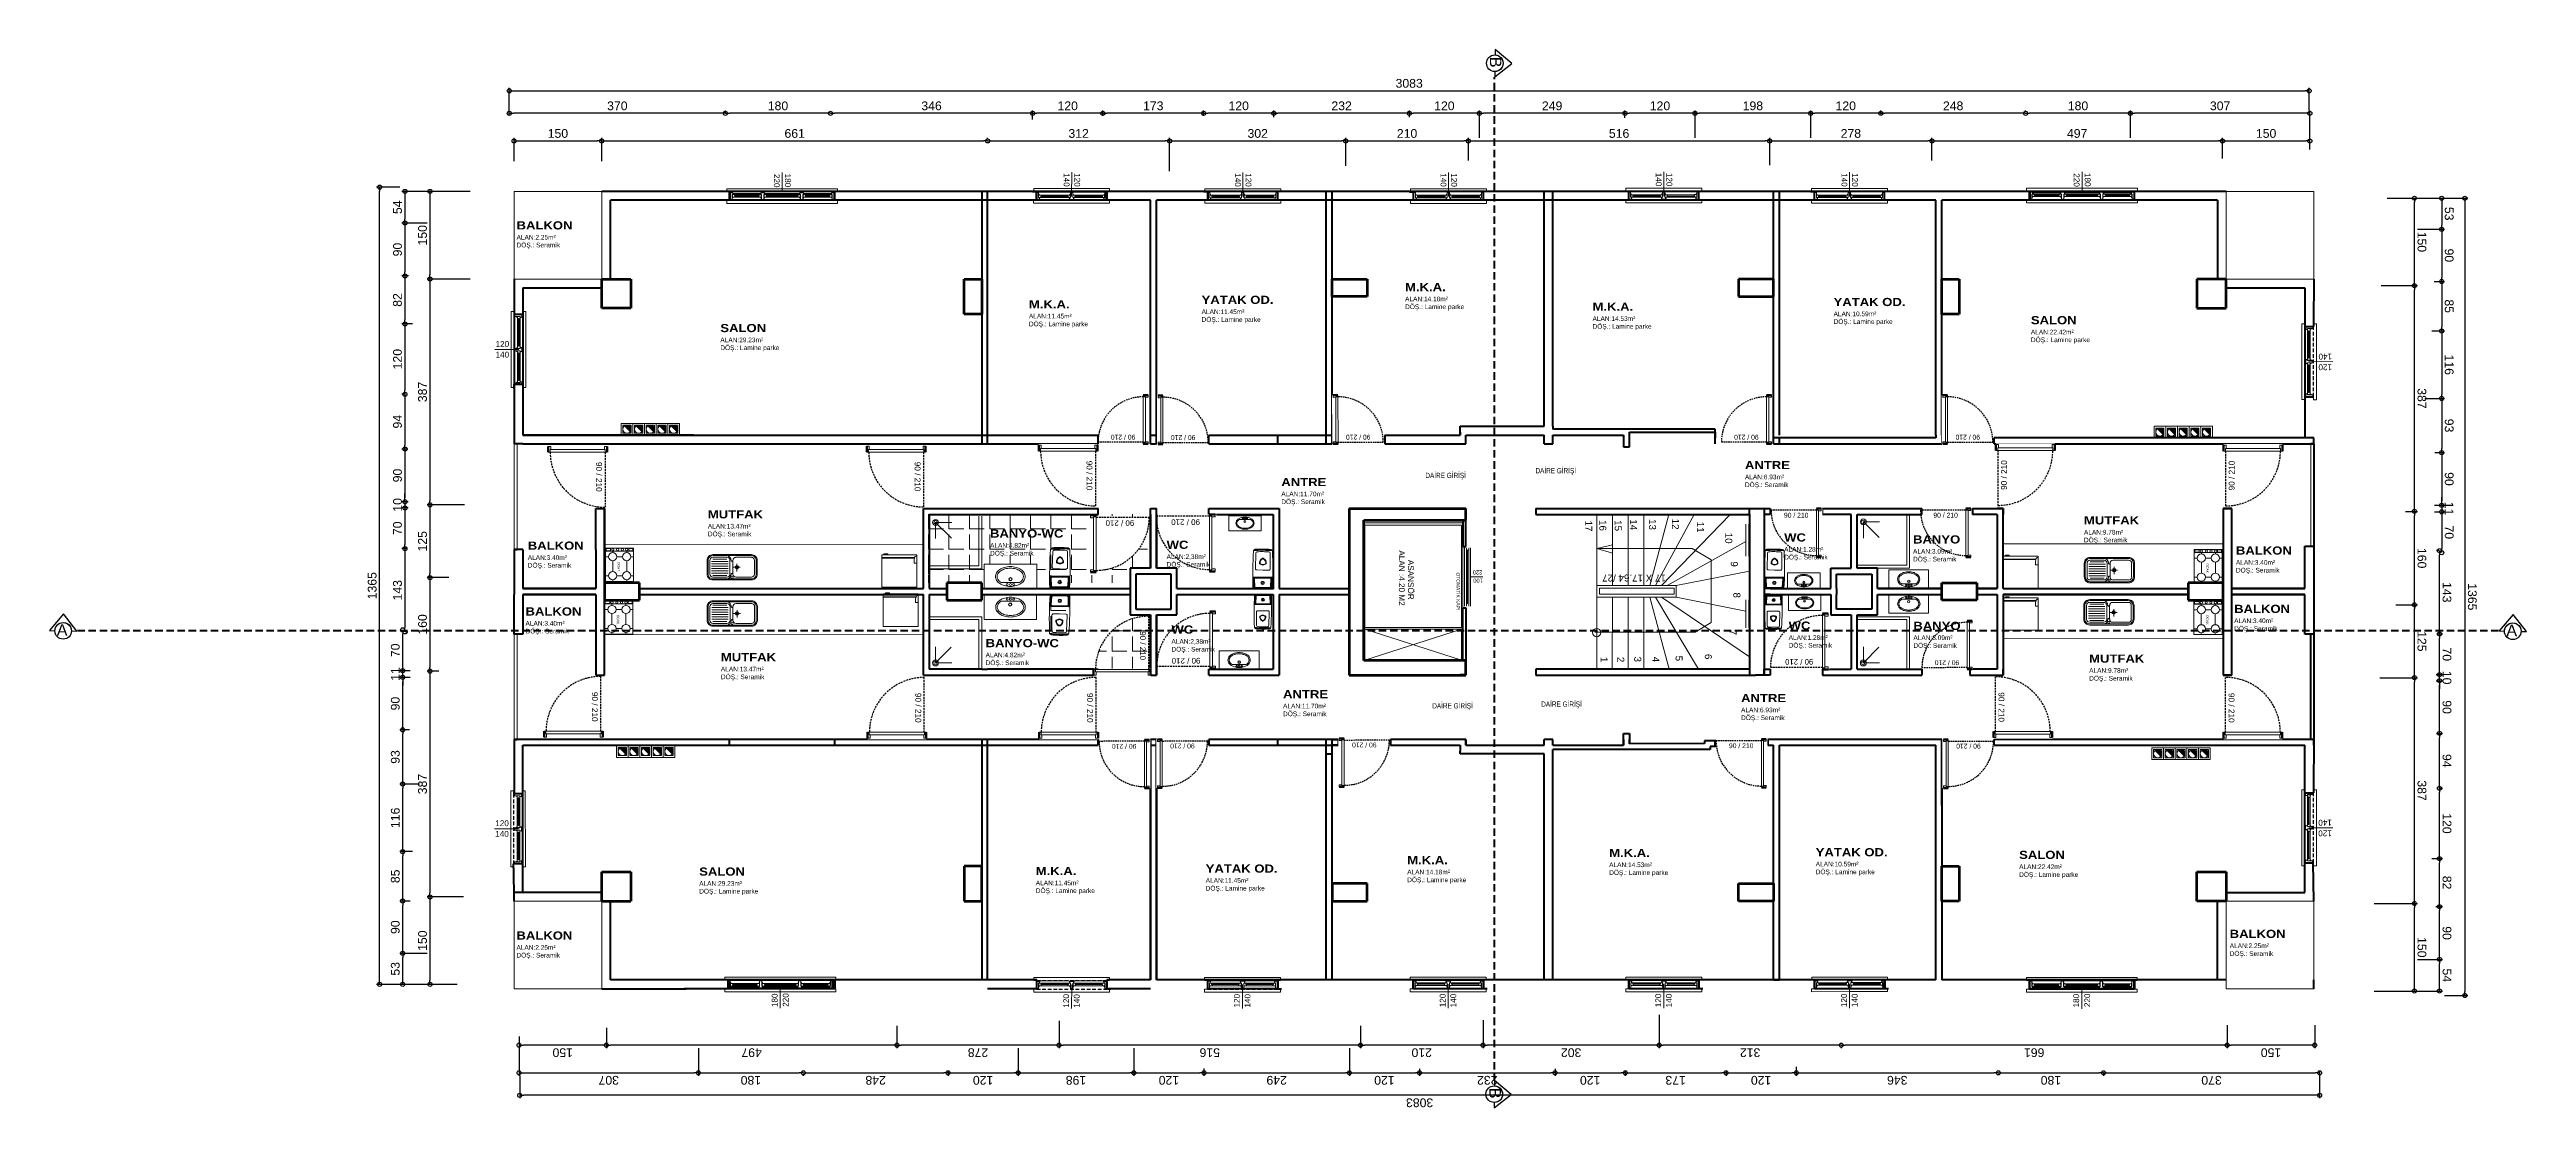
# Model space of a CAD drawing. Header units: millimetres. Extents: x 768 to 14077, y 324 to 18132.
# Drawn here: x 768 to 5010, y 16319 to 18132 of the extents above; entities that cross this region are included whole.
import ezdxf
from ezdxf.enums import TextEntityAlignment as Align

# ---------------------------------------------------------------- set-up
doc = ezdxf.new("R2010")
doc.units = ezdxf.units.MM
doc.set_wipeout_variables(frame=1)
for name, pattern in [('DASHDOT', [25.4, 12.7, -6.35, 0, -6.35]), ('HIDDEN', [9.525, 6.35, -3.175]), ('HIDDEN2', [4.7625, 3.175, -1.5875]), ('HIDDENX2', [19.05, 12.7, -6.35])]:
    doc.linetypes.add(name, pattern=pattern)
for name, color, linetype, lineweight in [('DUV', 41, 'Continuous', 50), ('KAPI', 30, 'Continuous', 20), ('SEM_DUVAR1', 136, 'Continuous', 40), ('SEM_KESİK1', 254, 'HIDDENX2', 40), ('SEM_KOLON1', 244, 'Continuous', 60), ('SEM_MERDİVEN1', 15, 'Continuous', 13), ('SEM_PENCERE', 133, 'Continuous', 13), ('SEM_TARAMA', 253, 'Continuous', 5), ('SEM_TEFRIS', 225, 'Continuous', 9), ('SEM_YAZI2', 53, 'Continuous', 9), ('Y1', 2, 'Continuous', 25), ('YAZIKAPI', 7, 'Continuous', 5), ('ıslak', 190, 'Continuous', 9)]:
    doc.layers.add(name, color=color, linetype=linetype, lineweight=lineweight)
for name, color, linetype in [('KAPI-AC', 9, 'HIDDEN'), ('SANAL', 11, 'HIDDEN'), ('TEXT', 7, 'Continuous')]:
    doc.layers.add(name, color=color, linetype=linetype)
doc.styles.add('ITALIC', font='comic.ttf')
doc.styles.add('KAPıNO', font='arial.ttf')
doc.styles.add('ROMANC', font='arial.ttf', dxfattribs={"height": 0.1})
doc.styles.add('S', font='arial.ttf', dxfattribs={"width": 0.7})
doc.styles.add('SEM_YAZI', font='arial.ttf')
doc.styles.get("Standard").update_dxf_attribs({"font": 'arial.ttf'})
doc.styles.add('XREF1$0$T4', font='arial.ttf')
doc.dimstyles.new('1-50-2', dxfattribs={"dimtxt": 15, "dimasz": 7, "dimexe": 5, "dimexo": 5, "dimgap": 5, "dimtad": 1, "dimdec": 0, "dimtxsty": 'Standard', "dimblk": 'ORIGIN', "dimcen": 5, "dimdle": 7, "dimclrd": 256, "dimclre": 256, "dimclrt": 256, "dimadec": 0, "dimazin": 0, "dimtfac": 1, "dimtdec": 0, "dimtix": 1, "dimtmove": 0, "dimatfit": 3, "dimldrblk": 'ORIGIN', "dimfxl": 1, "dimlwd": -1, "dimlwe": -1, "dimarcsym": 0})
pattern_1 = [(0, (-101.855, 15739.52), (0, 34.925), [25.4, -9.525]), (90, (-101.855, 15739.52), (-34.925, 2e-15), [25.4, -9.525])]

msp = doc.modelspace()

# ---------------------------------------------------------------- texts
at = {"layer": 'SEM_KESİK1', "linetype": 'ByBlock', "lineweight": 30, "ltscale": 0.1, "char_height": 19.8, "width": 7.91, "attachment_point": 9, "rotation": 270, "style": 'SEM_YAZI'}
for insert in [(3234.3, 18100.9), (3233.3, 16335.9)]:
    msp.add_mtext('B', dxfattribs=dict(at, insert=insert))
at = {"layer": 'SEM_KESİK1', "linetype": 'ByBlock', "lineweight": 30, "ltscale": 0.1, "char_height": 19.8, "width": 7.91, "attachment_point": 9, "style": 'SEM_YAZI'}
for insert in [(798.4, 17128.1), (4993.5, 17127.4)]:
    msp.add_mtext('A', dxfattribs=dict(at, insert=insert))
at = {"layer": 'SEM_YAZI2', "ltscale": 5}
for s, rotation, p in [('17', 270, (3403.5, 17316.1)), ('16', 270, (3427.8, 17316.9)), ('15', 270, (3454.1, 17316.7)), ('14', 270, (3480.3, 17318.1)), ('13', 270, (3512.9, 17318.6)), ('12', 270, (3552.2, 17319.3)), ('11', 270, (3595, 17314)), ('10', 270, (3643.4, 17295.2)), ('17 X 17.64 /27', 180, (3481.2, 17227)), ('9', 270, (3652.9, 17250.8)), ('8', 270, (3657.4, 17197.6)), ('7', 270, (3650.7, 17134.1)), ('6', 270, (3608.4, 17092.3)), ('1', 270, (3430, 17087.3)), ('2', 270, (3458.4, 17087.3)), ('3', 270, (3487.5, 17087.9)), ('4', 270, (3518.4, 17087.7)), ('5', 270, (3558.3, 17089.4))]:
    msp.add_text(s, height=12, rotation=rotation, dxfattribs=at).set_placement(p, align=Align.MIDDLE_CENTER)
at = {"layer": 'SEM_YAZI2', "char_height": 20, "attachment_point": 7}
for s, width, height, insert in [('{\\fArial Black|b0|i0|c162|p34;\\H0.7x;BALKON\\P\\fArial|b0|i0|c162|p34;\\H0.57143x;ALAN:2.25m²\\PDÖŞ.: Seramik}', 142.973, 58.1, (1567.4, 17790.6)), ('\\pt0;{\\fArial Black|b0|i0|c162|p34;\\H0.7x;M.K.A.\\P\\fArial|b0|i0|c162|p34;\\H0.57143x;ALAN:14.18m²\\P\\ptz;DÖŞ.: Lamine parke}', 142.973, 58.1, (3089.1, 17684.9)), ('\\pt0;{\\fArial Black|b0|i0|c162|p34;\\H0.7x;M.K.A.\\P\\fArial|b0|i0|c162|p34;\\H0.57143x;ALAN:11.45m²\\P\\ptz;DÖŞ.: Lamine parke}', 142.973, 58.1, (2444.9, 17655.5)), ('\\pt0;{\\fArial Black|b0|i0|c162|p34;\\H0.7x;YATAK OD. \\fArial|b0|i0|c162|p34;\\H0.57143x;ALAN:11.45m²\\P\\ptz;DÖŞ.: Lamine parke}', 142.973, 58.1, (2740.6, 17663.1)), ('\\pt0;{\\fArial Black|b0|i0|c162|p34;\\H0.7x;M.K.A.\\P\\fArial|b0|i0|c162|p34;\\H0.57143x;ALAN:14.53m²\\P\\ptz;DÖŞ.: Lamine parke}', 142.973, 58.1, (3410.1, 17651.3)), ('\\pt0;{\\fArial Black|b0|i0|c162|p34;\\H0.7x;YATAK OD. \\fArial|b0|i0|c162|p34;\\H0.57143x;ALAN:10.59m²\\P\\ptz;DÖŞ.: Lamine parke}', 142.973, 58.1, (3822.9, 17659.4)), ('\\pt0;{\\fArial Black|b0|i0|c162|p34;\\H0.7x;SALON\\P\\fArial|b0|i0|c162|p34;\\H0.57143x;ALAN:29.23m²\\P\\ptz;DÖŞ.: Lamine parke}', 198.094, 131.5, (1916.4, 17614.8)), ('\\pt0;{\\fArial Black|b0|i0|c162|p34;\\H0.7x;SALON\\P\\fArial|b0|i0|c162|p34;\\H0.57143x;ALAN:22.42m²\\P\\ptz;DÖŞ.: Lamine parke}', 198.094, 131.5, (4160.8, 17628.3)), ('\\pt0;{\\fArial Black|b0|i0|c162|p34;\\H0.7x;ANTRE\\P\\fArial|b0|i0|c162|p34;\\H0.57143x;ALAN:11.70m²\\P\\ptz;DÖŞ.: Seramik}', 142.973, 58.1, (2877.1, 17351.1)), ('\\pt0;{\\fArial Black|b0|i0|c162|p34;\\H0.7x;ANTRE\\P\\fArial|b0|i0|c162|p34;\\H0.57143x;ALAN:6.93m²\\P\\ptz;DÖŞ.: Seramik}', 142.973, 58.1, (3671.1, 17380.2)), ('\\pt0;{\\fArial Black|b0|i0|c162|p34;\\H0.7x;MUTFAK\\P\\fArial|b0|i0|c162|p34;\\H0.57143x;ALAN:13.47m²\\P\\ptz;DÖŞ.: Seramik}', 142.973, 58.1, (1895, 17295.9)), ('\\pt0;{\\fArial Black|b0|i0|c162|p34;\\H0.7x;BANYO-WC\\P\\fArial|b0|i0|c162|p34;\\H0.57143x;ALAN:4.82m²\\P\\ptz;DÖŞ.: Seramik}', 142.973, 58.1, (2378.3, 17263)), ('\\pt0;{\\fArial Black|b0|i0|c162|p34;\\H0.7x;MUTFAK\\P\\fArial|b0|i0|c162|p34;\\H0.57143x;ALAN:9.78m²\\P\\ptz;DÖŞ.: Seramik}', 142.973, 58.1, (4251.7, 17285.6)), ('{\\fArial Black|b0|i0|c162|p34;\\H0.7x;BALKON\\P\\fArial|b0|i0|c162|p34;\\H0.57143x;ALAN:3.40m²\\PDÖŞ.: Seramik}', 142.973, 58.1, (1586.6, 17242.3)), ('{\\fArial Black|b0|i0|c162|p34;\\H0.7x;BALKON\\P\\fArial|b0|i0|c162|p34;\\H0.57143x;ALAN:3.40m²\\PDÖŞ.: Seramik}', 142.973, 58.1, (4512, 17233.9)), ('{\\fArial Black|b0|i0|c162|p34;\\H0.7x;BALKON\\P\\fArial|b0|i0|c162|p34;\\H0.57143x;ALAN:3.40m²\\PDÖŞ.: Seramik}', 142.973, 58.1, (4508.9, 17134)), ('{\\fArial Black|b0|i0|c162|p34;\\H0.7x;BALKON\\P\\fArial|b0|i0|c162|p34;\\H0.57143x;ALAN:3.40m²\\PDÖŞ.: Seramik}', 142.973, 58.1, (1582.7, 17129.6)), ('\\pt0;{\\fArial Black|b0|i0|c162|p34;\\H0.7x;MUTFAK\\P\\fArial|b0|i0|c162|p34;\\H0.57143x;ALAN:13.47m²\\P\\ptz;DÖŞ.: Seramik}', 142.973, 58.1, (1917.3, 17051.3)), ('\\pt0;{\\fArial Black|b0|i0|c162|p34;\\H0.7x;MUTFAK\\P\\fArial|b0|i0|c162|p34;\\H0.57143x;ALAN:9.78m²\\P\\ptz;DÖŞ.: Seramik}', 142.973, 58.1, (4260.6, 17048.9)), ('\\pt0;{\\fArial Black|b0|i0|c162|p34;\\H0.7x;ANTRE\\P\\fArial|b0|i0|c162|p34;\\H0.57143x;ALAN:11.70m²\\P\\ptz;DÖŞ.: Seramik}', 142.973, 58.1, (2880.1, 16988)), ('\\pt0;{\\fArial Black|b0|i0|c162|p34;\\H0.7x;ANTRE\\P\\fArial|b0|i0|c162|p34;\\H0.57143x;ALAN:6.93m²\\P\\ptz;DÖŞ.: Seramik}', 142.973, 58.1, (3664.5, 16981.3)), ('\\pt0;{\\fArial Black|b0|i0|c162|p34;\\H0.7x;M.K.A.\\P\\fArial|b0|i0|c162|p34;\\H0.57143x;ALAN:14.53m²\\P\\ptz;DÖŞ.: Lamine parke}', 142.973, 58.1, (3438.6, 16716.2)), ('\\pt0;{\\fArial Black|b0|i0|c162|p34;\\H0.7x;YATAK OD. \\fArial|b0|i0|c162|p34;\\H0.57143x;ALAN:10.59m²\\P\\ptz;DÖŞ.: Lamine parke}', 142.973, 58.1, (3792.3, 16717.4)), ('\\pt0;{\\fArial Black|b0|i0|c162|p34;\\H0.7x;SALON\\P\\fArial|b0|i0|c162|p34;\\H0.57143x;ALAN:22.42m²\\P\\ptz;DÖŞ.: Lamine parke}', 198.094, 131.5, (4140.7, 16712.9)), ('\\pt0;{\\fArial Black|b0|i0|c162|p34;\\H0.7x;SALON\\P\\fArial|b0|i0|c162|p34;\\H0.57143x;ALAN:29.23m²\\P\\ptz;DÖŞ.: Lamine parke}', 198.094, 131.5, (1880.2, 16684.3)), ('\\pt0;{\\fArial Black|b0|i0|c162|p34;\\H0.7x;M.K.A.\\P\\fArial|b0|i0|c162|p34;\\H0.57143x;ALAN:11.45m²\\P\\ptz;DÖŞ.: Lamine parke}', 142.973, 58.1, (2456.6, 16685.2)), ('\\pt0;{\\fArial Black|b0|i0|c162|p34;\\H0.7x;YATAK OD. \\fArial|b0|i0|c162|p34;\\H0.57143x;ALAN:11.45m²\\P\\ptz;DÖŞ.: Lamine parke}', 142.973, 58.1, (2747.6, 16689.4)), ('\\pt0;{\\fArial Black|b0|i0|c162|p34;\\H0.7x;M.K.A.\\P\\fArial|b0|i0|c162|p34;\\H0.57143x;ALAN:14.18m²\\P\\ptz;DÖŞ.: Lamine parke}', 142.973, 58.1, (3092.7, 16703.8)), ('{\\fArial Black|b0|i0|c162|p34;\\H0.7x;BALKON\\P\\fArial|b0|i0|c162|p34;\\H0.57143x;ALAN:2.25m²\\PDÖŞ.: Seramik}', 142.973, 58.1, (1567.2, 16574.8)), ('{\\fArial Black|b0|i0|c162|p34;\\H0.7x;BALKON\\P\\fArial|b0|i0|c162|p34;\\H0.57143x;ALAN:2.25m²\\PDÖŞ.: Seramik}', 142.973, 58.1, (4501.3, 16577.6))]:
    msp.add_mtext_dynamic_auto_height_columns(s, width=width, gutter_width=100, height=height, count=1, dxfattribs=dict(at, insert=insert))
at = {"layer": 'YAZIKAPI', "style": 'S', "width": 0.7}
for p in [(3123.8, 17398.1), (3312.3, 17406.3), (3135.6, 17003.7), (3322.2, 17006.6)]:
    msp.add_text('DAİRE GİRİŞİ', height=9, dxfattribs=at).set_placement(p)

# ---------------------------------------------------------------- blocks, each defined once
blk = doc.blocks.new('_Origin')
at = {"color": 0, "linetype": 'ByBlock', "lineweight": -2}
blk.add_line((0, 0), (-1, 0), dxfattribs=at)
blk.add_circle((0, 0), 0.5, dxfattribs=at)
blk = doc.blocks.new('*D609')
at = {"transparency": 16777216}
for p, q in [((1563.2, 17940.9), (1563.2, 17980.3)), ((1570.2, 17975.3), (1706.2, 17975.3)), ((1713.2, 17940.9), (1713.2, 17980.3))]:
    blk.add_line(p, q, dxfattribs=at)
at = {"layer": 'Defpoints', "color": 0, "transparency": 16777216}
for p in [(1713.2, 17975.3), (1563.2, 17935.9), (1713.2, 17935.9)]:
    blk.add_point(p, dxfattribs=at)
at = {"transparency": 16777216, "xscale": 7, "yscale": 7, "zscale": 7, "rotation": 180}
blk.add_blockref('_Origin', (1563.2, 17975.3), dxfattribs=at)
at = {"transparency": 16777216, "xscale": 7, "yscale": 7, "zscale": 7}
blk.add_blockref('_Origin', (1713.2, 17975.3), dxfattribs=at)
at = {"transparency": 16777216, "insert": (1638.2, 17988), "char_height": 15, "attachment_point": 5}
blk.add_mtext('150', dxfattribs=at)
blk = doc.blocks.new('*D610')
at = {"transparency": 16777216}
for p, q in [((1713.2, 17940.9), (1713.2, 17980.3)), ((1720.2, 17975.3), (2367.2, 17975.3)), ((2374.2, 17978.6), (2374.2, 17980.3))]:
    blk.add_line(p, q, dxfattribs=at)
at = {"layer": 'Defpoints', "color": 0, "transparency": 16777216}
for p in [(2374.2, 17975.3), (2374.2, 17973.6), (1713.2, 17935.9)]:
    blk.add_point(p, dxfattribs=at)
at = {"transparency": 16777216, "xscale": 7, "yscale": 7, "zscale": 7, "rotation": 180}
blk.add_blockref('_Origin', (1713.2, 17975.3), dxfattribs=at)
at = {"transparency": 16777216, "xscale": 7, "yscale": 7, "zscale": 7}
blk.add_blockref('_Origin', (2374.2, 17975.3), dxfattribs=at)
at = {"transparency": 16777216, "insert": (2043.7, 17988), "char_height": 15, "attachment_point": 5}
blk.add_mtext('661', dxfattribs=at)
blk = doc.blocks.new('*D611')
at = {"transparency": 16777216}
for p, q in [((2374.2, 17978.6), (2374.2, 17980.3)), ((2381.2, 17975.3), (2678.8, 17975.3)), ((2685.8, 17923.3), (2685.8, 17980.3))]:
    blk.add_line(p, q, dxfattribs=at)
at = {"layer": 'Defpoints', "color": 0, "transparency": 16777216}
for p in [(2374.2, 17973.6), (2685.8, 17975.3), (2685.8, 17918.3)]:
    blk.add_point(p, dxfattribs=at)
at = {"transparency": 16777216, "xscale": 7, "yscale": 7, "zscale": 7, "rotation": 180}
blk.add_blockref('_Origin', (2374.2, 17975.3), dxfattribs=at)
at = {"transparency": 16777216, "xscale": 7, "yscale": 7, "zscale": 7}
blk.add_blockref('_Origin', (2685.8, 17975.3), dxfattribs=at)
at = {"transparency": 16777216, "insert": (2530, 17988), "char_height": 15, "attachment_point": 5}
blk.add_mtext('312', dxfattribs=at)
blk = doc.blocks.new('*D612')
at = {"transparency": 16777216}
for p, q in [((2685.8, 17923.3), (2685.8, 17980.3)), ((2692.8, 17975.3), (2980.5, 17975.3)), ((2987.5, 17932.4), (2987.5, 17980.3))]:
    blk.add_line(p, q, dxfattribs=at)
at = {"layer": 'Defpoints', "color": 0, "transparency": 16777216}
for p in [(2987.5, 17975.3), (2685.8, 17918.3), (2987.5, 17927.4)]:
    blk.add_point(p, dxfattribs=at)
at = {"transparency": 16777216, "xscale": 7, "yscale": 7, "zscale": 7, "rotation": 180}
blk.add_blockref('_Origin', (2685.8, 17975.3), dxfattribs=at)
at = {"transparency": 16777216, "xscale": 7, "yscale": 7, "zscale": 7}
blk.add_blockref('_Origin', (2987.5, 17975.3), dxfattribs=at)
at = {"transparency": 16777216, "insert": (2836.7, 17988), "char_height": 15, "attachment_point": 5}
blk.add_mtext('302', dxfattribs=at)
blk = doc.blocks.new('*D613')
at = {"transparency": 16777216}
for p, q in [((2987.5, 17932.4), (2987.5, 17980.3)), ((2994.5, 17975.3), (3190.5, 17975.3)), ((3197.5, 17941.9), (3197.5, 17980.3))]:
    blk.add_line(p, q, dxfattribs=at)
at = {"layer": 'Defpoints', "color": 0, "transparency": 16777216}
for p in [(3197.5, 17975.3), (2987.5, 17927.4), (3197.5, 17936.9)]:
    blk.add_point(p, dxfattribs=at)
at = {"transparency": 16777216, "xscale": 7, "yscale": 7, "zscale": 7, "rotation": 180}
blk.add_blockref('_Origin', (2987.5, 17975.3), dxfattribs=at)
at = {"transparency": 16777216, "xscale": 7, "yscale": 7, "zscale": 7}
blk.add_blockref('_Origin', (3197.5, 17975.3), dxfattribs=at)
at = {"transparency": 16777216, "insert": (3092.5, 17988), "char_height": 15, "attachment_point": 5}
blk.add_mtext('210', dxfattribs=at)
blk = doc.blocks.new('*D614')
at = {"transparency": 16777216}
for p, q in [((3197.5, 17941.9), (3197.5, 17980.3)), ((3204.5, 17975.3), (3706.6, 17975.3)), ((3713.6, 17933.6), (3713.6, 17980.3))]:
    blk.add_line(p, q, dxfattribs=at)
at = {"layer": 'Defpoints', "color": 0, "transparency": 16777216}
for p in [(3713.6, 17975.3), (3197.5, 17936.9), (3713.6, 17928.6)]:
    blk.add_point(p, dxfattribs=at)
at = {"transparency": 16777216, "xscale": 7, "yscale": 7, "zscale": 7, "rotation": 180}
blk.add_blockref('_Origin', (3197.5, 17975.3), dxfattribs=at)
at = {"transparency": 16777216, "xscale": 7, "yscale": 7, "zscale": 7}
blk.add_blockref('_Origin', (3713.6, 17975.3), dxfattribs=at)
at = {"transparency": 16777216, "insert": (3455.6, 17988), "char_height": 15, "attachment_point": 5}
blk.add_mtext('516', dxfattribs=at)
blk = doc.blocks.new('*D615')
at = {"transparency": 16777216}
for p, q in [((3713.6, 17933.6), (3713.6, 17980.3)), ((3720.6, 17975.3), (3984.4, 17975.3)), ((3991.4, 17942), (3991.4, 17980.3))]:
    blk.add_line(p, q, dxfattribs=at)
at = {"layer": 'Defpoints', "color": 0, "transparency": 16777216}
for p in [(3991.4, 17975.3), (3713.6, 17928.6), (3991.4, 17937)]:
    blk.add_point(p, dxfattribs=at)
at = {"transparency": 16777216, "xscale": 7, "yscale": 7, "zscale": 7, "rotation": 180}
blk.add_blockref('_Origin', (3713.6, 17975.3), dxfattribs=at)
at = {"transparency": 16777216, "xscale": 7, "yscale": 7, "zscale": 7}
blk.add_blockref('_Origin', (3991.4, 17975.3), dxfattribs=at)
at = {"transparency": 16777216, "insert": (3852.5, 17988), "char_height": 15, "attachment_point": 5}
blk.add_mtext('278', dxfattribs=at)
blk = doc.blocks.new('*D616')
at = {"transparency": 16777216}
for p, q in [((3991.4, 17942), (3991.4, 17980.3)), ((3998.4, 17975.3), (4481.9, 17975.3)), ((4488.9, 17945.4), (4488.9, 17980.3))]:
    blk.add_line(p, q, dxfattribs=at)
at = {"layer": 'Defpoints', "color": 0, "transparency": 16777216}
for p in [(4488.9, 17975.3), (3991.4, 17937), (4488.9, 17940.4)]:
    blk.add_point(p, dxfattribs=at)
at = {"transparency": 16777216, "xscale": 7, "yscale": 7, "zscale": 7, "rotation": 180}
blk.add_blockref('_Origin', (3991.4, 17975.3), dxfattribs=at)
at = {"transparency": 16777216, "xscale": 7, "yscale": 7, "zscale": 7}
blk.add_blockref('_Origin', (4488.9, 17975.3), dxfattribs=at)
at = {"transparency": 16777216, "insert": (4240.1, 17988), "char_height": 15, "attachment_point": 5}
blk.add_mtext('497', dxfattribs=at)
blk = doc.blocks.new('*D617')
at = {"transparency": 16777216}
for p, q in [((4488.9, 17945.4), (4488.9, 17980.3)), ((4495.9, 17975.3), (4631.5, 17975.3)), ((4638.5, 17960.7), (4638.5, 17980.3))]:
    blk.add_line(p, q, dxfattribs=at)
at = {"layer": 'Defpoints', "color": 0, "transparency": 16777216}
for p in [(4638.5, 17975.3), (4638.5, 17955.7), (4488.9, 17940.4)]:
    blk.add_point(p, dxfattribs=at)
at = {"transparency": 16777216, "xscale": 7, "yscale": 7, "zscale": 7, "rotation": 180}
blk.add_blockref('_Origin', (4488.9, 17975.3), dxfattribs=at)
at = {"transparency": 16777216, "xscale": 7, "yscale": 7, "zscale": 7}
blk.add_blockref('_Origin', (4638.5, 17975.3), dxfattribs=at)
at = {"transparency": 16777216, "insert": (4563.7, 17988), "char_height": 15, "attachment_point": 5}
blk.add_mtext('150', dxfattribs=at)
blk = doc.blocks.new('*D618')
at = {"transparency": 16777216}
for p, q in [((4331.3, 17980.3), (4331.3, 18027.6)), ((4631.5, 18022.6), (4338.3, 18022.6)), ((4638.5, 17980.3), (4638.5, 18027.6))]:
    blk.add_line(p, q, dxfattribs=at)
at = {"layer": 'Defpoints', "color": 0, "transparency": 16777216}
for p in [(4331.3, 18022.6), (4331.3, 17975.3), (4638.5, 17975.3)]:
    blk.add_point(p, dxfattribs=at)
at = {"transparency": 16777216, "xscale": 7, "yscale": 7, "zscale": 7, "rotation": 180}
blk.add_blockref('_Origin', (4331.3, 18022.6), dxfattribs=at)
at = {"transparency": 16777216, "xscale": 7, "yscale": 7, "zscale": 7}
blk.add_blockref('_Origin', (4638.5, 18022.6), dxfattribs=at)
at = {"transparency": 16777216, "insert": (4484.9, 18035.3), "char_height": 15, "attachment_point": 5}
blk.add_mtext('307', dxfattribs=at)
blk = doc.blocks.new('*D619')
at = {"transparency": 16777216}
for p, q in [((4151.7, 18025.7), (4151.7, 18027.6)), ((4324.3, 18022.6), (4158.7, 18022.6)), ((4331.3, 17980.3), (4331.3, 18027.6))]:
    blk.add_line(p, q, dxfattribs=at)
at = {"layer": 'Defpoints', "color": 0, "transparency": 16777216}
for p in [(4151.7, 18022.6), (4151.7, 18020.7), (4331.3, 17975.3)]:
    blk.add_point(p, dxfattribs=at)
at = {"transparency": 16777216, "xscale": 7, "yscale": 7, "zscale": 7, "rotation": 180}
blk.add_blockref('_Origin', (4151.7, 18022.6), dxfattribs=at)
at = {"transparency": 16777216, "xscale": 7, "yscale": 7, "zscale": 7}
blk.add_blockref('_Origin', (4331.3, 18022.6), dxfattribs=at)
at = {"transparency": 16777216, "insert": (4241.5, 18035.3), "char_height": 15, "attachment_point": 5}
blk.add_mtext('180', dxfattribs=at)
blk = doc.blocks.new('*D620')
at = {"transparency": 16777216}
for p, q in [((3903.8, 18021), (3903.8, 18027.6)), ((4144.7, 18022.6), (3910.8, 18022.6)), ((4151.7, 18025.7), (4151.7, 18027.6))]:
    blk.add_line(p, q, dxfattribs=at)
at = {"layer": 'Defpoints', "color": 0, "transparency": 16777216}
for p in [(3903.8, 18022.6), (3903.8, 18016), (4151.7, 18020.7)]:
    blk.add_point(p, dxfattribs=at)
at = {"transparency": 16777216, "xscale": 7, "yscale": 7, "zscale": 7, "rotation": 180}
blk.add_blockref('_Origin', (3903.8, 18022.6), dxfattribs=at)
at = {"transparency": 16777216, "xscale": 7, "yscale": 7, "zscale": 7}
blk.add_blockref('_Origin', (4151.7, 18022.6), dxfattribs=at)
at = {"transparency": 16777216, "insert": (4027.7, 18035.3), "char_height": 15, "attachment_point": 5}
blk.add_mtext('248', dxfattribs=at)
blk = doc.blocks.new('*D621')
at = {"transparency": 16777216}
for p, q in [((3783.8, 17980.3), (3783.8, 18027.6)), ((3896.8, 18022.6), (3790.8, 18022.6)), ((3903.8, 18021), (3903.8, 18027.6))]:
    blk.add_line(p, q, dxfattribs=at)
at = {"layer": 'Defpoints', "color": 0, "transparency": 16777216}
for p in [(3783.8, 18022.6), (3903.8, 18016), (3783.8, 17975.3)]:
    blk.add_point(p, dxfattribs=at)
at = {"transparency": 16777216, "xscale": 7, "yscale": 7, "zscale": 7, "rotation": 180}
blk.add_blockref('_Origin', (3783.8, 18022.6), dxfattribs=at)
at = {"transparency": 16777216, "xscale": 7, "yscale": 7, "zscale": 7}
blk.add_blockref('_Origin', (3903.8, 18022.6), dxfattribs=at)
at = {"transparency": 16777216, "insert": (3843.8, 18035.3), "char_height": 15, "attachment_point": 5}
blk.add_mtext('120', dxfattribs=at)
blk = doc.blocks.new('*D622')
at = {"transparency": 16777216}
for p, q in [((3585.6, 17980.3), (3585.6, 18027.6)), ((3776.8, 18022.6), (3592.6, 18022.6)), ((3783.8, 17980.3), (3783.8, 18027.6))]:
    blk.add_line(p, q, dxfattribs=at)
at = {"layer": 'Defpoints', "color": 0, "transparency": 16777216}
for p in [(3585.6, 18022.6), (3585.6, 17975.3), (3783.8, 17975.3)]:
    blk.add_point(p, dxfattribs=at)
at = {"transparency": 16777216, "xscale": 7, "yscale": 7, "zscale": 7, "rotation": 180}
blk.add_blockref('_Origin', (3585.6, 18022.6), dxfattribs=at)
at = {"transparency": 16777216, "xscale": 7, "yscale": 7, "zscale": 7}
blk.add_blockref('_Origin', (3783.8, 18022.6), dxfattribs=at)
at = {"transparency": 16777216, "insert": (3684.7, 18035.3), "char_height": 15, "attachment_point": 5}
blk.add_mtext('198', dxfattribs=at)
blk = doc.blocks.new('*D623')
at = {"transparency": 16777216}
for p, q in [((3465.6, 18015), (3465.6, 18027.6)), ((3578.6, 18022.6), (3472.6, 18022.6)), ((3585.6, 17980.3), (3585.6, 18027.6))]:
    blk.add_line(p, q, dxfattribs=at)
at = {"layer": 'Defpoints', "color": 0, "transparency": 16777216}
for p in [(3465.6, 18022.6), (3465.6, 18010), (3585.6, 17975.3)]:
    blk.add_point(p, dxfattribs=at)
at = {"transparency": 16777216, "xscale": 7, "yscale": 7, "zscale": 7, "rotation": 180}
blk.add_blockref('_Origin', (3465.6, 18022.6), dxfattribs=at)
at = {"transparency": 16777216, "xscale": 7, "yscale": 7, "zscale": 7}
blk.add_blockref('_Origin', (3585.6, 18022.6), dxfattribs=at)
at = {"transparency": 16777216, "insert": (3525.6, 18035.3), "char_height": 15, "attachment_point": 5}
blk.add_mtext('120', dxfattribs=at)
blk = doc.blocks.new('*D624')
at = {"transparency": 16777216}
for p, q in [((3216.3, 17980.3), (3216.3, 18027.6)), ((3458.6, 18022.6), (3223.3, 18022.6)), ((3465.6, 18015), (3465.6, 18027.6))]:
    blk.add_line(p, q, dxfattribs=at)
at = {"layer": 'Defpoints', "color": 0, "transparency": 16777216}
for p in [(3216.3, 18022.6), (3465.6, 18010), (3216.3, 17975.3)]:
    blk.add_point(p, dxfattribs=at)
at = {"transparency": 16777216, "xscale": 7, "yscale": 7, "zscale": 7, "rotation": 180}
blk.add_blockref('_Origin', (3216.3, 18022.6), dxfattribs=at)
at = {"transparency": 16777216, "xscale": 7, "yscale": 7, "zscale": 7}
blk.add_blockref('_Origin', (3465.6, 18022.6), dxfattribs=at)
at = {"transparency": 16777216, "insert": (3340.9, 18035.3), "char_height": 15, "attachment_point": 5}
blk.add_mtext('249', dxfattribs=at)
blk = doc.blocks.new('*D625')
at = {"transparency": 16777216}
for p, q in [((3096.5, 18016), (3096.5, 18027.6)), ((3209.3, 18022.6), (3103.5, 18022.6)), ((3216.3, 17980.3), (3216.3, 18027.6))]:
    blk.add_line(p, q, dxfattribs=at)
at = {"layer": 'Defpoints', "color": 0, "transparency": 16777216}
for p in [(3096.5, 18022.6), (3096.5, 18011), (3216.3, 17975.3)]:
    blk.add_point(p, dxfattribs=at)
at = {"transparency": 16777216, "xscale": 7, "yscale": 7, "zscale": 7, "rotation": 180}
blk.add_blockref('_Origin', (3096.5, 18022.6), dxfattribs=at)
at = {"transparency": 16777216, "xscale": 7, "yscale": 7, "zscale": 7}
blk.add_blockref('_Origin', (3216.3, 18022.6), dxfattribs=at)
at = {"transparency": 16777216, "insert": (3156.4, 18035.3), "char_height": 15, "attachment_point": 5}
blk.add_mtext('120', dxfattribs=at)
blk = doc.blocks.new('*D626')
at = {"transparency": 16777216}
for p, q in [((2864.3, 18016), (2864.3, 18027.6)), ((3089.5, 18022.6), (2871.3, 18022.6)), ((3096.5, 18016), (3096.5, 18027.6))]:
    blk.add_line(p, q, dxfattribs=at)
at = {"layer": 'Defpoints', "color": 0, "transparency": 16777216}
for p in [(2864.3, 18022.6), (2864.3, 18011), (3096.5, 18011)]:
    blk.add_point(p, dxfattribs=at)
at = {"transparency": 16777216, "xscale": 7, "yscale": 7, "zscale": 7, "rotation": 180}
blk.add_blockref('_Origin', (2864.3, 18022.6), dxfattribs=at)
at = {"transparency": 16777216, "xscale": 7, "yscale": 7, "zscale": 7}
blk.add_blockref('_Origin', (3096.5, 18022.6), dxfattribs=at)
at = {"transparency": 16777216, "insert": (2980.4, 18035.3), "char_height": 15, "attachment_point": 5}
blk.add_mtext('232', dxfattribs=at)
blk = doc.blocks.new('*D627')
at = {"transparency": 16777216}
for p, q in [((2744, 18018.5), (2744, 18027.6)), ((2857.3, 18022.6), (2751, 18022.6)), ((2864.3, 18016), (2864.3, 18027.6))]:
    blk.add_line(p, q, dxfattribs=at)
at = {"layer": 'Defpoints', "color": 0, "transparency": 16777216}
for p in [(2744, 18022.6), (2744, 18013.5), (2864.3, 18011)]:
    blk.add_point(p, dxfattribs=at)
at = {"transparency": 16777216, "xscale": 7, "yscale": 7, "zscale": 7, "rotation": 180}
blk.add_blockref('_Origin', (2744, 18022.6), dxfattribs=at)
at = {"transparency": 16777216, "xscale": 7, "yscale": 7, "zscale": 7}
blk.add_blockref('_Origin', (2864.3, 18022.6), dxfattribs=at)
at = {"transparency": 16777216, "insert": (2804.1, 18035.3), "char_height": 15, "attachment_point": 5}
blk.add_mtext('120', dxfattribs=at)
blk = doc.blocks.new('*D628')
at = {"transparency": 16777216}
for p, q in [((2571.5, 18018.5), (2571.5, 18027.6)), ((2737, 18022.6), (2578.5, 18022.6)), ((2744, 18018.5), (2744, 18027.6))]:
    blk.add_line(p, q, dxfattribs=at)
at = {"layer": 'Defpoints', "color": 0, "transparency": 16777216}
for p in [(2571.5, 18022.6), (2571.5, 18013.5), (2744, 18013.5)]:
    blk.add_point(p, dxfattribs=at)
at = {"transparency": 16777216, "xscale": 7, "yscale": 7, "zscale": 7, "rotation": 180}
blk.add_blockref('_Origin', (2571.5, 18022.6), dxfattribs=at)
at = {"transparency": 16777216, "xscale": 7, "yscale": 7, "zscale": 7}
blk.add_blockref('_Origin', (2744, 18022.6), dxfattribs=at)
at = {"transparency": 16777216, "insert": (2657.8, 18035.3), "char_height": 15, "attachment_point": 5}
blk.add_mtext('173', dxfattribs=at)
blk = doc.blocks.new('*D629')
at = {"transparency": 16777216}
for p, q in [((2451.1, 18012.1), (2451.1, 18027.6)), ((2564.5, 18022.6), (2458.1, 18022.6)), ((2571.5, 18018.5), (2571.5, 18027.6))]:
    blk.add_line(p, q, dxfattribs=at)
at = {"layer": 'Defpoints', "color": 0, "transparency": 16777216}
for p in [(2451.1, 18022.6), (2451.1, 18007.1), (2571.5, 18013.5)]:
    blk.add_point(p, dxfattribs=at)
at = {"transparency": 16777216, "xscale": 7, "yscale": 7, "zscale": 7, "rotation": 180}
blk.add_blockref('_Origin', (2451.1, 18022.6), dxfattribs=at)
at = {"transparency": 16777216, "xscale": 7, "yscale": 7, "zscale": 7}
blk.add_blockref('_Origin', (2571.5, 18022.6), dxfattribs=at)
at = {"transparency": 16777216, "insert": (2511.3, 18035.3), "char_height": 15, "attachment_point": 5}
blk.add_mtext('120', dxfattribs=at)
blk = doc.blocks.new('*D630')
at = {"transparency": 16777216}
for p, q in [((2444.1, 18022.6), (2112.1, 18022.6)), ((2451.1, 18012.1), (2451.1, 18027.6))]:
    blk.add_line(p, q, dxfattribs=at)
at = {"layer": 'Defpoints', "color": 0, "transparency": 16777216}
for p in [(2105.1, 18022.6), (2105.1, 18022.6), (2451.1, 18007.1)]:
    blk.add_point(p, dxfattribs=at)
at = {"transparency": 16777216, "xscale": 7, "yscale": 7, "zscale": 7, "rotation": 180}
blk.add_blockref('_Origin', (2105.1, 18022.6), dxfattribs=at)
at = {"transparency": 16777216, "xscale": 7, "yscale": 7, "zscale": 7}
blk.add_blockref('_Origin', (2451.1, 18022.6), dxfattribs=at)
at = {"transparency": 16777216, "insert": (2278.1, 18035.3), "char_height": 15, "attachment_point": 5}
blk.add_mtext('346', dxfattribs=at)
blk = doc.blocks.new('*D631')
at = {"transparency": 16777216}
for p, q in [((1925, 18022.3), (1925, 18027.6)), ((2098.1, 18022.6), (1932, 18022.6))]:
    blk.add_line(p, q, dxfattribs=at)
at = {"layer": 'Defpoints', "color": 0, "transparency": 16777216}
for p in [(1925, 18022.6), (1925, 18017.3), (2105.1, 18022.6)]:
    blk.add_point(p, dxfattribs=at)
at = {"transparency": 16777216, "xscale": 7, "yscale": 7, "zscale": 7, "rotation": 180}
blk.add_blockref('_Origin', (1925, 18022.6), dxfattribs=at)
at = {"transparency": 16777216, "xscale": 7, "yscale": 7, "zscale": 7}
blk.add_blockref('_Origin', (2105.1, 18022.6), dxfattribs=at)
at = {"transparency": 16777216, "insert": (2015.1, 18035.3), "char_height": 15, "attachment_point": 5}
blk.add_mtext('180', dxfattribs=at)
blk = doc.blocks.new('*D632')
at = {"transparency": 16777216}
for p, q in [((1554.9, 18019), (1554.9, 18027.6)), ((1918, 18022.6), (1561.9, 18022.6)), ((1925, 18022.3), (1925, 18027.6))]:
    blk.add_line(p, q, dxfattribs=at)
at = {"layer": 'Defpoints', "color": 0, "transparency": 16777216}
for p in [(1554.9, 18022.6), (1554.9, 18014), (1925, 18017.3)]:
    blk.add_point(p, dxfattribs=at)
at = {"transparency": 16777216, "xscale": 7, "yscale": 7, "zscale": 7, "rotation": 180}
blk.add_blockref('_Origin', (1554.9, 18022.6), dxfattribs=at)
at = {"transparency": 16777216, "xscale": 7, "yscale": 7, "zscale": 7}
blk.add_blockref('_Origin', (1925, 18022.6), dxfattribs=at)
at = {"transparency": 16777216, "insert": (1740, 18035.3), "char_height": 15, "attachment_point": 5}
blk.add_mtext('370', dxfattribs=at)
blk = doc.blocks.new('*D633')
at = {"transparency": 16777216}
for p, q in [((1554.9, 18027.6), (1554.9, 18066.1)), ((1561.9, 18061.1), (4630.4, 18061.1)), ((4637.4, 18027.6), (4637.4, 18066.1))]:
    blk.add_line(p, q, dxfattribs=at)
at = {"layer": 'Defpoints', "color": 0, "transparency": 16777216}
for p in [(4637.4, 18061.1), (1554.9, 18022.6), (4637.4, 18022.6)]:
    blk.add_point(p, dxfattribs=at)
at = {"transparency": 16777216, "xscale": 7, "yscale": 7, "zscale": 7, "rotation": 180}
blk.add_blockref('_Origin', (1554.9, 18061.1), dxfattribs=at)
at = {"transparency": 16777216, "xscale": 7, "yscale": 7, "zscale": 7}
blk.add_blockref('_Origin', (4637.4, 18061.1), dxfattribs=at)
at = {"transparency": 16777216, "insert": (3096.1, 18073.8), "char_height": 15, "attachment_point": 5}
blk.add_mtext('3083', dxfattribs=at)
blk = doc.blocks.new('*D634')
at = {"transparency": 16777216}
for p, q in [((1487.8, 17888.8), (1414.1, 17888.8)), ((1419.1, 17881.8), (1419.1, 17745.8)), ((1487.8, 17738.8), (1414.1, 17738.8))]:
    blk.add_line(p, q, dxfattribs=at)
at = {"layer": 'Defpoints', "color": 0, "transparency": 16777216}
for p in [(1492.8, 17888.8), (1419.1, 17738.8), (1492.8, 17738.8)]:
    blk.add_point(p, dxfattribs=at)
at = {"transparency": 16777216, "xscale": 7, "yscale": 7, "zscale": 7}
for p, rotation in [((1419.1, 17888.8), 90), ((1419.1, 17738.8), 270)]:
    blk.add_blockref('_Origin', p, dxfattribs=dict(at, rotation=rotation))
at = {"transparency": 16777216, "insert": (1406.4, 17813.8), "char_height": 15, "attachment_point": 5, "rotation": 90}
blk.add_mtext('150', dxfattribs=at)
blk = doc.blocks.new('*D635')
at = {"transparency": 16777216}
for p, q in [((1487.8, 17738.8), (1414.1, 17738.8)), ((1419.1, 17731.8), (1419.1, 17359.2)), ((1478.5, 17352.2), (1414.1, 17352.2))]:
    blk.add_line(p, q, dxfattribs=at)
at = {"layer": 'Defpoints', "color": 0, "transparency": 16777216}
for p in [(1492.8, 17738.8), (1419.1, 17352.2), (1483.5, 17352.2)]:
    blk.add_point(p, dxfattribs=at)
at = {"transparency": 16777216, "xscale": 7, "yscale": 7, "zscale": 7}
for p, rotation in [((1419.1, 17738.8), 90), ((1419.1, 17352.2), 270)]:
    blk.add_blockref('_Origin', p, dxfattribs=dict(at, rotation=rotation))
at = {"transparency": 16777216, "insert": (1406.4, 17545.5), "char_height": 15, "attachment_point": 5, "rotation": 90}
blk.add_mtext('387', dxfattribs=at)
blk = doc.blocks.new('*D636')
at = {"transparency": 16777216}
for p, q in [((1478.5, 17352.2), (1414.1, 17352.2)), ((1419.1, 17345.2), (1419.1, 17234.6)), ((1451.3, 17227.6), (1414.1, 17227.6))]:
    blk.add_line(p, q, dxfattribs=at)
at = {"layer": 'Defpoints', "color": 0, "transparency": 16777216}
for p in [(1483.5, 17352.2), (1419.1, 17227.6), (1456.3, 17227.6)]:
    blk.add_point(p, dxfattribs=at)
at = {"transparency": 16777216, "xscale": 7, "yscale": 7, "zscale": 7}
for p, rotation in [((1419.1, 17352.2), 90), ((1419.1, 17227.6), 270)]:
    blk.add_blockref('_Origin', p, dxfattribs=dict(at, rotation=rotation))
at = {"transparency": 16777216, "insert": (1406.4, 17289.9), "char_height": 15, "attachment_point": 5, "rotation": 90}
blk.add_mtext('125', dxfattribs=at)
blk = doc.blocks.new('*D637')
at = {"transparency": 16777216}
for p, q in [((1451.3, 17227.6), (1414.1, 17227.6)), ((1419.1, 17220.6), (1419.1, 17074.5)), ((1434.4, 17067.5), (1414.1, 17067.5))]:
    blk.add_line(p, q, dxfattribs=at)
at = {"layer": 'Defpoints', "color": 0, "transparency": 16777216}
for p in [(1456.3, 17227.6), (1419.1, 17067.5), (1439.4, 17067.5)]:
    blk.add_point(p, dxfattribs=at)
at = {"transparency": 16777216, "xscale": 7, "yscale": 7, "zscale": 7}
for p, rotation in [((1419.1, 17227.6), 90), ((1419.1, 17067.5), 270)]:
    blk.add_blockref('_Origin', p, dxfattribs=dict(at, rotation=rotation))
at = {"transparency": 16777216, "insert": (1406.4, 17147.5), "char_height": 15, "attachment_point": 5, "rotation": 90}
blk.add_mtext('160', dxfattribs=at)
blk = doc.blocks.new('*D638')
at = {"transparency": 16777216}
for p, q in [((1434.4, 17067.5), (1414.1, 17067.5)), ((1419.1, 17060.5), (1419.1, 16687.9)), ((1476.4, 16680.9), (1414.1, 16680.9))]:
    blk.add_line(p, q, dxfattribs=at)
at = {"layer": 'Defpoints', "color": 0, "transparency": 16777216}
for p in [(1439.4, 17067.5), (1419.1, 16680.9), (1481.4, 16680.9)]:
    blk.add_point(p, dxfattribs=at)
at = {"transparency": 16777216, "xscale": 7, "yscale": 7, "zscale": 7}
for p, rotation in [((1419.1, 17067.5), 90), ((1419.1, 16680.9), 270)]:
    blk.add_blockref('_Origin', p, dxfattribs=dict(at, rotation=rotation))
at = {"transparency": 16777216, "insert": (1406.4, 16874.2), "char_height": 15, "attachment_point": 5, "rotation": 90}
blk.add_mtext('387', dxfattribs=at)
blk = doc.blocks.new('*D639')
at = {"transparency": 16777216}
for p, q in [((1476.4, 16680.9), (1414.1, 16680.9)), ((1419.1, 16673.9), (1419.1, 16538.3)), ((1465.9, 16531.3), (1414.1, 16531.3))]:
    blk.add_line(p, q, dxfattribs=at)
at = {"layer": 'Defpoints', "color": 0, "transparency": 16777216}
for p in [(1481.4, 16680.9), (1419.1, 16531.3), (1470.9, 16531.3)]:
    blk.add_point(p, dxfattribs=at)
at = {"transparency": 16777216, "xscale": 7, "yscale": 7, "zscale": 7}
for p, rotation in [((1419.1, 16680.9), 90), ((1419.1, 16531.3), 270)]:
    blk.add_blockref('_Origin', p, dxfattribs=dict(at, rotation=rotation))
at = {"transparency": 16777216, "insert": (1406.4, 16606.1), "char_height": 15, "attachment_point": 5, "rotation": 90}
blk.add_mtext('150', dxfattribs=at)
blk = doc.blocks.new('*D640')
at = {"transparency": 16777216}
for p, q in [((1414.1, 16584.4), (1367.4, 16584.4)), ((1372.4, 16538.3), (1372.4, 16577.4)), ((1414.1, 16531.3), (1367.4, 16531.3))]:
    blk.add_line(p, q, dxfattribs=at)
at = {"layer": 'Defpoints', "color": 0, "transparency": 16777216}
for p in [(1372.4, 16584.4), (1419.1, 16584.4), (1419.1, 16531.3)]:
    blk.add_point(p, dxfattribs=at)
at = {"transparency": 16777216, "xscale": 7, "yscale": 7, "zscale": 7}
for p, rotation in [((1372.4, 16584.4), 90), ((1372.4, 16531.3), 270)]:
    blk.add_blockref('_Origin', p, dxfattribs=dict(at, rotation=rotation))
at = {"transparency": 16777216, "insert": (1359.8, 16557.9), "char_height": 15, "attachment_point": 5, "rotation": 90}
blk.add_mtext('53', dxfattribs=at)
blk = doc.blocks.new('*D641')
at = {"transparency": 16777216}
for p, q in [((1385.4, 16673.9), (1367.4, 16673.9)), ((1372.4, 16591.4), (1372.4, 16666.9)), ((1414.1, 16584.4), (1367.4, 16584.4))]:
    blk.add_line(p, q, dxfattribs=at)
at = {"layer": 'Defpoints', "color": 0, "transparency": 16777216}
for p in [(1372.4, 16673.9), (1390.4, 16673.9), (1419.1, 16584.4)]:
    blk.add_point(p, dxfattribs=at)
at = {"transparency": 16777216, "xscale": 7, "yscale": 7, "zscale": 7}
for p, rotation in [((1372.4, 16673.9), 90), ((1372.4, 16584.4), 270)]:
    blk.add_blockref('_Origin', p, dxfattribs=dict(at, rotation=rotation))
at = {"transparency": 16777216, "insert": (1359.8, 16629.2), "char_height": 15, "attachment_point": 5, "rotation": 90}
blk.add_mtext('90', dxfattribs=at)
blk = doc.blocks.new('*D642')
at = {"transparency": 16777216}
for p, q in [((1389.2, 16758.6), (1367.4, 16758.6)), ((1372.4, 16680.9), (1372.4, 16751.6)), ((1385.4, 16673.9), (1367.4, 16673.9))]:
    blk.add_line(p, q, dxfattribs=at)
at = {"layer": 'Defpoints', "color": 0, "transparency": 16777216}
for p in [(1372.4, 16758.6), (1394.2, 16758.6), (1390.4, 16673.9)]:
    blk.add_point(p, dxfattribs=at)
at = {"transparency": 16777216, "xscale": 7, "yscale": 7, "zscale": 7}
for p, rotation in [((1372.4, 16758.6), 90), ((1372.4, 16673.9), 270)]:
    blk.add_blockref('_Origin', p, dxfattribs=dict(at, rotation=rotation))
at = {"transparency": 16777216, "insert": (1359.8, 16716.3), "char_height": 15, "attachment_point": 5, "rotation": 90}
blk.add_mtext('85', dxfattribs=at)
blk = doc.blocks.new('*D643')
at = {"transparency": 16777216}
for p, q in [((1401.4, 16874.2), (1367.4, 16874.2)), ((1372.4, 16765.6), (1372.4, 16867.2)), ((1389.2, 16758.6), (1367.4, 16758.6))]:
    blk.add_line(p, q, dxfattribs=at)
at = {"layer": 'Defpoints', "color": 0, "transparency": 16777216}
for p in [(1372.4, 16874.2), (1406.4, 16874.2), (1394.2, 16758.6)]:
    blk.add_point(p, dxfattribs=at)
at = {"transparency": 16777216, "xscale": 7, "yscale": 7, "zscale": 7}
for p, rotation in [((1372.4, 16874.2), 90), ((1372.4, 16758.6), 270)]:
    blk.add_blockref('_Origin', p, dxfattribs=dict(at, rotation=rotation))
at = {"transparency": 16777216, "insert": (1359.8, 16816.4), "char_height": 15, "attachment_point": 5, "rotation": 90}
blk.add_mtext('116', dxfattribs=at)
blk = doc.blocks.new('*D644')
at = {"transparency": 16777216}
for p, q in [((1384.3, 16967), (1367.4, 16967)), ((1372.4, 16881.2), (1372.4, 16960)), ((1401.4, 16874.2), (1367.4, 16874.2))]:
    blk.add_line(p, q, dxfattribs=at)
at = {"layer": 'Defpoints', "color": 0, "transparency": 16777216}
for p in [(1372.4, 16967), (1389.3, 16967), (1406.4, 16874.2)]:
    blk.add_point(p, dxfattribs=at)
at = {"transparency": 16777216, "xscale": 7, "yscale": 7, "zscale": 7}
for p, rotation in [((1372.4, 16967), 90), ((1372.4, 16874.2), 270)]:
    blk.add_blockref('_Origin', p, dxfattribs=dict(at, rotation=rotation))
at = {"transparency": 16777216, "insert": (1359.8, 16920.6), "char_height": 15, "attachment_point": 5, "rotation": 90}
blk.add_mtext('93', dxfattribs=at)
blk = doc.blocks.new('*D645')
at = {"transparency": 16777216}
for p, q in [((1385, 17056.9), (1367.4, 17056.9)), ((1372.4, 16974), (1372.4, 17049.9)), ((1384.3, 16967), (1367.4, 16967))]:
    blk.add_line(p, q, dxfattribs=at)
at = {"layer": 'Defpoints', "color": 0, "transparency": 16777216}
for p in [(1372.4, 17056.9), (1390, 17056.9), (1389.3, 16967)]:
    blk.add_point(p, dxfattribs=at)
at = {"transparency": 16777216, "xscale": 7, "yscale": 7, "zscale": 7}
for p, rotation in [((1372.4, 17056.9), 90), ((1372.4, 16967), 270)]:
    blk.add_blockref('_Origin', p, dxfattribs=dict(at, rotation=rotation))
at = {"transparency": 16777216, "insert": (1359.8, 17012), "char_height": 15, "attachment_point": 5, "rotation": 90}
blk.add_mtext('90', dxfattribs=at)
blk = doc.blocks.new('*D646')
at = {"transparency": 16777216}
for p, q in [((1385, 17068.3), (1367.4, 17068.3)), ((1385, 17056.9), (1367.4, 17056.9)), ((1372.4, 17075.3), (1372.4, 17082.3)), ((1372.4, 17056.9), (1372.4, 17068.3)), ((1372.4, 17049.9), (1372.4, 17042.9))]:
    blk.add_line(p, q, dxfattribs=at)
at = {"layer": 'Defpoints', "color": 0, "transparency": 16777216}
for p in [(1372.4, 17068.3), (1390, 17068.3), (1390, 17056.9)]:
    blk.add_point(p, dxfattribs=at)
at = {"transparency": 16777216, "xscale": 7, "yscale": 7, "zscale": 7}
for p, rotation in [((1372.4, 17068.3), 270), ((1372.4, 17056.9), 90)]:
    blk.add_blockref('_Origin', p, dxfattribs=dict(at, rotation=rotation))
at = {"transparency": 16777216, "insert": (1359.9, 17062.6), "char_height": 15, "attachment_point": 5, "rotation": 90}
blk.add_mtext('11', dxfattribs=at)
blk = doc.blocks.new('*D647')
at = {"transparency": 16777216}
for p, q in [((1372.4, 17075.3), (1372.4, 17131.2)), ((1385, 17068.3), (1367.4, 17068.3))]:
    blk.add_line(p, q, dxfattribs=at)
at = {"layer": 'Defpoints', "color": 0, "transparency": 16777216}
for p in [(1372.4, 17138.2), (1372.4, 17138.2), (1390, 17068.3)]:
    blk.add_point(p, dxfattribs=at)
at = {"transparency": 16777216, "xscale": 7, "yscale": 7, "zscale": 7}
for p, rotation in [((1372.4, 17138.2), 90), ((1372.4, 17068.3), 270)]:
    blk.add_blockref('_Origin', p, dxfattribs=dict(at, rotation=rotation))
at = {"transparency": 16777216, "insert": (1359.8, 17103.2), "char_height": 15, "attachment_point": 5, "rotation": 90}
blk.add_mtext('70', dxfattribs=at)
blk = doc.blocks.new('*D648')
at = {"transparency": 16777216}
for p, q in [((1414.1, 17888.8), (1371.2, 17888.8)), ((1376.2, 17881.8), (1376.2, 17841.6)), ((1414.1, 17834.6), (1371.2, 17834.6))]:
    blk.add_line(p, q, dxfattribs=at)
at = {"layer": 'Defpoints', "color": 0, "transparency": 16777216}
for p in [(1419.1, 17888.8), (1376.2, 17834.6), (1419.1, 17834.6)]:
    blk.add_point(p, dxfattribs=at)
at = {"transparency": 16777216, "xscale": 7, "yscale": 7, "zscale": 7}
for p, rotation in [((1376.2, 17888.8), 90), ((1376.2, 17834.6), 270)]:
    blk.add_blockref('_Origin', p, dxfattribs=dict(at, rotation=rotation))
at = {"transparency": 16777216, "insert": (1363.6, 17861.7), "char_height": 15, "attachment_point": 5, "rotation": 90}
blk.add_mtext('54', dxfattribs=at)
blk = doc.blocks.new('*D649')
at = {"transparency": 16777216}
for p, q in [((1414.1, 17834.6), (1371.2, 17834.6)), ((1376.2, 17827.6), (1376.2, 17751.1)), ((1382.3, 17744.1), (1371.2, 17744.1))]:
    blk.add_line(p, q, dxfattribs=at)
at = {"layer": 'Defpoints', "color": 0, "transparency": 16777216}
for p in [(1419.1, 17834.6), (1376.2, 17744.1), (1387.3, 17744.1)]:
    blk.add_point(p, dxfattribs=at)
at = {"transparency": 16777216, "xscale": 7, "yscale": 7, "zscale": 7}
for p, rotation in [((1376.2, 17834.6), 90), ((1376.2, 17744.1), 270)]:
    blk.add_blockref('_Origin', p, dxfattribs=dict(at, rotation=rotation))
at = {"transparency": 16777216, "insert": (1363.5, 17789.3), "char_height": 15, "attachment_point": 5, "rotation": 90}
blk.add_mtext('90', dxfattribs=at)
blk = doc.blocks.new('*D650')
at = {"transparency": 16777216}
for p, q in [((1382.3, 17744.1), (1371.2, 17744.1)), ((1376.2, 17737.1), (1376.2, 17668.9)), ((1389.2, 17661.9), (1371.2, 17661.9))]:
    blk.add_line(p, q, dxfattribs=at)
at = {"layer": 'Defpoints', "color": 0, "transparency": 16777216}
for p in [(1387.3, 17744.1), (1376.2, 17661.9), (1394.2, 17661.9)]:
    blk.add_point(p, dxfattribs=at)
at = {"transparency": 16777216, "xscale": 7, "yscale": 7, "zscale": 7}
for p, rotation in [((1376.2, 17744.1), 90), ((1376.2, 17661.9), 270)]:
    blk.add_blockref('_Origin', p, dxfattribs=dict(at, rotation=rotation))
at = {"transparency": 16777216, "insert": (1363.5, 17703), "char_height": 15, "attachment_point": 5, "rotation": 90}
blk.add_mtext('82', dxfattribs=at)
blk = doc.blocks.new('*D651')
at = {"transparency": 16777216}
for p, q in [((1389.2, 17661.9), (1371.2, 17661.9)), ((1376.2, 17654.9), (1376.2, 17548.5)), ((1377.4, 17541.5), (1371.2, 17541.5))]:
    blk.add_line(p, q, dxfattribs=at)
at = {"layer": 'Defpoints', "color": 0, "transparency": 16777216}
for p in [(1394.2, 17661.9), (1376.2, 17541.5), (1382.4, 17541.5)]:
    blk.add_point(p, dxfattribs=at)
at = {"transparency": 16777216, "xscale": 7, "yscale": 7, "zscale": 7}
for p, rotation in [((1376.2, 17661.9), 90), ((1376.2, 17541.5), 270)]:
    blk.add_blockref('_Origin', p, dxfattribs=dict(at, rotation=rotation))
at = {"transparency": 16777216, "insert": (1363.5, 17601.7), "char_height": 15, "attachment_point": 5, "rotation": 90}
blk.add_mtext('120', dxfattribs=at)
blk = doc.blocks.new('*D652')
at = {"transparency": 16777216}
for p, q in [((1377.4, 17541.5), (1371.2, 17541.5)), ((1376.2, 17534.5), (1376.2, 17454.7)), ((1381.1, 17447.7), (1371.2, 17447.7))]:
    blk.add_line(p, q, dxfattribs=at)
at = {"layer": 'Defpoints', "color": 0, "transparency": 16777216}
for p in [(1382.4, 17541.5), (1376.2, 17447.7), (1386.1, 17447.7)]:
    blk.add_point(p, dxfattribs=at)
at = {"transparency": 16777216, "xscale": 7, "yscale": 7, "zscale": 7}
for p, rotation in [((1376.2, 17541.5), 90), ((1376.2, 17447.7), 270)]:
    blk.add_blockref('_Origin', p, dxfattribs=dict(at, rotation=rotation))
at = {"transparency": 16777216, "insert": (1363.5, 17494.6), "char_height": 15, "attachment_point": 5, "rotation": 90}
blk.add_mtext('94', dxfattribs=at)
blk = doc.blocks.new('*D653')
at = {"transparency": 16777216}
for p, q in [((1381.1, 17447.7), (1371.2, 17447.7)), ((1376.2, 17440.7), (1376.2, 17364.4)), ((1381.7, 17357.4), (1371.2, 17357.4))]:
    blk.add_line(p, q, dxfattribs=at)
at = {"layer": 'Defpoints', "color": 0, "transparency": 16777216}
for p in [(1386.1, 17447.7), (1376.2, 17357.4), (1386.7, 17357.4)]:
    blk.add_point(p, dxfattribs=at)
at = {"transparency": 16777216, "xscale": 7, "yscale": 7, "zscale": 7}
for p, rotation in [((1376.2, 17447.7), 90), ((1376.2, 17357.4), 270)]:
    blk.add_blockref('_Origin', p, dxfattribs=dict(at, rotation=rotation))
at = {"transparency": 16777216, "insert": (1363.5, 17402.5), "char_height": 15, "attachment_point": 5, "rotation": 90}
blk.add_mtext('90', dxfattribs=at)
blk = doc.blocks.new('*D654')
at = {"transparency": 16777216}
for p, q in [((1381.7, 17357.4), (1371.2, 17357.4)), ((1376.2, 17364.4), (1376.2, 17371.4)), ((1376.2, 17357.4), (1376.2, 17346.9)), ((1381.7, 17346.9), (1371.2, 17346.9)), ((1376.2, 17339.9), (1376.2, 17332.9))]:
    blk.add_line(p, q, dxfattribs=at)
at = {"layer": 'Defpoints', "color": 0, "transparency": 16777216}
for p in [(1386.7, 17357.4), (1376.2, 17346.9), (1386.7, 17346.9)]:
    blk.add_point(p, dxfattribs=at)
at = {"transparency": 16777216, "xscale": 7, "yscale": 7, "zscale": 7}
for p, rotation in [((1376.2, 17357.4), 270), ((1376.2, 17346.9), 90)]:
    blk.add_blockref('_Origin', p, dxfattribs=dict(at, rotation=rotation))
at = {"transparency": 16777216, "insert": (1363.5, 17352.2), "char_height": 15, "attachment_point": 5, "rotation": 90}
blk.add_mtext('10', dxfattribs=at)
blk = doc.blocks.new('*D655')
at = {"transparency": 16777216}
for p, q in [((1381.7, 17346.9), (1371.2, 17346.9)), ((1376.2, 17339.9), (1376.2, 17284.3)), ((1378.6, 17277.3), (1371.2, 17277.3))]:
    blk.add_line(p, q, dxfattribs=at)
at = {"layer": 'Defpoints', "color": 0, "transparency": 16777216}
for p in [(1386.7, 17346.9), (1376.2, 17277.3), (1383.6, 17277.3)]:
    blk.add_point(p, dxfattribs=at)
at = {"transparency": 16777216, "xscale": 7, "yscale": 7, "zscale": 7}
for p, rotation in [((1376.2, 17346.9), 90), ((1376.2, 17277.3), 270)]:
    blk.add_blockref('_Origin', p, dxfattribs=dict(at, rotation=rotation))
at = {"transparency": 16777216, "insert": (1363.5, 17312.1), "char_height": 15, "attachment_point": 5, "rotation": 90}
blk.add_mtext('70', dxfattribs=at)
blk = doc.blocks.new('*D656')
at = {"transparency": 16777216}
for p, q in [((1378.6, 17277.3), (1371.2, 17277.3)), ((1376.2, 17270.3), (1376.2, 17141.7)), ((1377.4, 17134.7), (1381.2, 17134.7))]:
    blk.add_line(p, q, dxfattribs=at)
at = {"layer": 'Defpoints', "color": 0, "transparency": 16777216}
for p in [(1383.6, 17277.3), (1372.4, 17134.7), (1376.2, 17134.7)]:
    blk.add_point(p, dxfattribs=at)
at = {"transparency": 16777216, "xscale": 7, "yscale": 7, "zscale": 7}
for p, rotation in [((1376.2, 17277.3), 90), ((1376.2, 17134.7), 270)]:
    blk.add_blockref('_Origin', p, dxfattribs=dict(at, rotation=rotation))
at = {"transparency": 16777216, "insert": (1363.5, 17206), "char_height": 15, "attachment_point": 5, "rotation": 90}
blk.add_mtext('143', dxfattribs=at)
blk = doc.blocks.new('*D657')
at = {"transparency": 16777216}
for p, q in [((1367.4, 17896.2), (1327.8, 17896.2)), ((1332.8, 16538.3), (1332.8, 17889.2)), ((1367.4, 16531.3), (1327.8, 16531.3))]:
    blk.add_line(p, q, dxfattribs=at)
at = {"layer": 'Defpoints', "color": 0, "transparency": 16777216}
for p in [(1332.8, 17896.2), (1372.4, 17896.2), (1372.4, 16531.3)]:
    blk.add_point(p, dxfattribs=at)
at = {"transparency": 16777216, "xscale": 7, "yscale": 7, "zscale": 7}
for p, rotation in [((1332.8, 17896.2), 90), ((1332.8, 16531.3), 270)]:
    blk.add_blockref('_Origin', p, dxfattribs=dict(at, rotation=rotation))
at = {"transparency": 16777216, "insert": (1320.2, 17213.8), "char_height": 15, "attachment_point": 5, "rotation": 90}
blk.add_mtext('1365', dxfattribs=at)
blk = doc.blocks.new('*D56')
at = {"transparency": 16777216}
for p, q in [((1669.8, 574.9), (1669.8, 614.3)), ((1676.8, 609.3), (1812.8, 609.3)), ((1819.8, 574.9), (1819.8, 614.3))]:
    blk.add_line(p, q, dxfattribs=at)
at = {"layer": 'Defpoints', "color": 0, "transparency": 16777216}
for p in [(1819.8, 609.3), (1669.8, 569.9), (1819.8, 569.9)]:
    blk.add_point(p, dxfattribs=at)
at = {"transparency": 16777216, "xscale": 7, "yscale": 7, "zscale": 7, "rotation": 180}
blk.add_blockref('_Origin', (1669.8, 609.3), dxfattribs=at)
at = {"transparency": 16777216, "xscale": 7, "yscale": 7, "zscale": 7}
blk.add_blockref('_Origin', (1819.8, 609.3), dxfattribs=at)
at = {"transparency": 16777216, "insert": (1744.8, 622), "char_height": 15, "attachment_point": 5}
blk.add_mtext('150', dxfattribs=at)
blk = doc.blocks.new('*D57')
at = {"transparency": 16777216}
for p, q in [((1819.8, 574.9), (1819.8, 614.3)), ((1826.8, 609.3), (2473.8, 609.3)), ((2480.8, 612.6), (2480.8, 614.3))]:
    blk.add_line(p, q, dxfattribs=at)
at = {"layer": 'Defpoints', "color": 0, "transparency": 16777216}
for p in [(2480.8, 609.3), (2480.8, 607.6), (1819.8, 569.9)]:
    blk.add_point(p, dxfattribs=at)
at = {"transparency": 16777216, "xscale": 7, "yscale": 7, "zscale": 7, "rotation": 180}
blk.add_blockref('_Origin', (1819.8, 609.3), dxfattribs=at)
at = {"transparency": 16777216, "xscale": 7, "yscale": 7, "zscale": 7}
blk.add_blockref('_Origin', (2480.8, 609.3), dxfattribs=at)
at = {"transparency": 16777216, "insert": (2150.3, 622), "char_height": 15, "attachment_point": 5}
blk.add_mtext('661', dxfattribs=at)
blk = doc.blocks.new('*D58')
at = {"transparency": 16777216}
for p, q in [((2480.8, 612.6), (2480.8, 614.3)), ((2487.8, 609.3), (2785.5, 609.3)), ((2792.5, 557.3), (2792.5, 614.3))]:
    blk.add_line(p, q, dxfattribs=at)
at = {"layer": 'Defpoints', "color": 0, "transparency": 16777216}
for p in [(2480.8, 607.6), (2792.5, 609.3), (2792.5, 552.3)]:
    blk.add_point(p, dxfattribs=at)
at = {"transparency": 16777216, "xscale": 7, "yscale": 7, "zscale": 7, "rotation": 180}
blk.add_blockref('_Origin', (2480.8, 609.3), dxfattribs=at)
at = {"transparency": 16777216, "xscale": 7, "yscale": 7, "zscale": 7}
blk.add_blockref('_Origin', (2792.5, 609.3), dxfattribs=at)
at = {"transparency": 16777216, "insert": (2636.7, 622), "char_height": 15, "attachment_point": 5}
blk.add_mtext('312', dxfattribs=at)
blk = doc.blocks.new('*D59')
at = {"transparency": 16777216}
for p, q in [((2792.5, 557.3), (2792.5, 614.3)), ((2799.5, 609.3), (3087.2, 609.3)), ((3094.2, 566.4), (3094.2, 614.3))]:
    blk.add_line(p, q, dxfattribs=at)
at = {"layer": 'Defpoints', "color": 0, "transparency": 16777216}
for p in [(3094.2, 609.3), (2792.5, 552.3), (3094.2, 561.4)]:
    blk.add_point(p, dxfattribs=at)
at = {"transparency": 16777216, "xscale": 7, "yscale": 7, "zscale": 7, "rotation": 180}
blk.add_blockref('_Origin', (2792.5, 609.3), dxfattribs=at)
at = {"transparency": 16777216, "xscale": 7, "yscale": 7, "zscale": 7}
blk.add_blockref('_Origin', (3094.2, 609.3), dxfattribs=at)
at = {"transparency": 16777216, "insert": (2943.3, 622), "char_height": 15, "attachment_point": 5}
blk.add_mtext('302', dxfattribs=at)
blk = doc.blocks.new('*D60')
at = {"transparency": 16777216}
for p, q in [((3094.2, 566.4), (3094.2, 614.3)), ((3101.2, 609.3), (3297.1, 609.3)), ((3304.1, 575.9), (3304.1, 614.3))]:
    blk.add_line(p, q, dxfattribs=at)
at = {"layer": 'Defpoints', "color": 0, "transparency": 16777216}
for p in [(3304.1, 609.3), (3094.2, 561.4), (3304.1, 570.9)]:
    blk.add_point(p, dxfattribs=at)
at = {"transparency": 16777216, "xscale": 7, "yscale": 7, "zscale": 7, "rotation": 180}
blk.add_blockref('_Origin', (3094.2, 609.3), dxfattribs=at)
at = {"transparency": 16777216, "xscale": 7, "yscale": 7, "zscale": 7}
blk.add_blockref('_Origin', (3304.1, 609.3), dxfattribs=at)
at = {"transparency": 16777216, "insert": (3199.2, 622), "char_height": 15, "attachment_point": 5}
blk.add_mtext('210', dxfattribs=at)
blk = doc.blocks.new('*D61')
at = {"transparency": 16777216}
for p, q in [((3304.1, 575.9), (3304.1, 614.3)), ((3311.1, 609.3), (3813.3, 609.3)), ((3820.3, 567.6), (3820.3, 614.3))]:
    blk.add_line(p, q, dxfattribs=at)
at = {"layer": 'Defpoints', "color": 0, "transparency": 16777216}
for p in [(3820.3, 609.3), (3304.1, 570.9), (3820.3, 562.6)]:
    blk.add_point(p, dxfattribs=at)
at = {"transparency": 16777216, "xscale": 7, "yscale": 7, "zscale": 7, "rotation": 180}
blk.add_blockref('_Origin', (3304.1, 609.3), dxfattribs=at)
at = {"transparency": 16777216, "xscale": 7, "yscale": 7, "zscale": 7}
blk.add_blockref('_Origin', (3820.3, 609.3), dxfattribs=at)
at = {"transparency": 16777216, "insert": (3562.2, 622), "char_height": 15, "attachment_point": 5}
blk.add_mtext('516', dxfattribs=at)
blk = doc.blocks.new('*D62')
at = {"transparency": 16777216}
for p, q in [((3820.3, 567.6), (3820.3, 614.3)), ((3827.3, 609.3), (4091, 609.3)), ((4098, 576), (4098, 614.3))]:
    blk.add_line(p, q, dxfattribs=at)
at = {"layer": 'Defpoints', "color": 0, "transparency": 16777216}
for p in [(4098, 609.3), (3820.3, 562.6), (4098, 571)]:
    blk.add_point(p, dxfattribs=at)
at = {"transparency": 16777216, "xscale": 7, "yscale": 7, "zscale": 7, "rotation": 180}
blk.add_blockref('_Origin', (3820.3, 609.3), dxfattribs=at)
at = {"transparency": 16777216, "xscale": 7, "yscale": 7, "zscale": 7}
blk.add_blockref('_Origin', (4098, 609.3), dxfattribs=at)
at = {"transparency": 16777216, "insert": (3959.1, 622), "char_height": 15, "attachment_point": 5}
blk.add_mtext('278', dxfattribs=at)
blk = doc.blocks.new('*D63')
at = {"transparency": 16777216}
for p, q in [((4098, 576), (4098, 614.3)), ((4105, 609.3), (4588.5, 609.3)), ((4595.5, 579.4), (4595.5, 614.3))]:
    blk.add_line(p, q, dxfattribs=at)
at = {"layer": 'Defpoints', "color": 0, "transparency": 16777216}
for p in [(4595.5, 609.3), (4098, 571), (4595.5, 574.4)]:
    blk.add_point(p, dxfattribs=at)
at = {"transparency": 16777216, "xscale": 7, "yscale": 7, "zscale": 7, "rotation": 180}
blk.add_blockref('_Origin', (4098, 609.3), dxfattribs=at)
at = {"transparency": 16777216, "xscale": 7, "yscale": 7, "zscale": 7}
blk.add_blockref('_Origin', (4595.5, 609.3), dxfattribs=at)
at = {"transparency": 16777216, "insert": (4346.8, 622), "char_height": 15, "attachment_point": 5}
blk.add_mtext('497', dxfattribs=at)
blk = doc.blocks.new('*D64')
at = {"transparency": 16777216}
for p, q in [((4595.5, 579.4), (4595.5, 614.3)), ((4602.5, 609.3), (4738.1, 609.3)), ((4745.1, 594.7), (4745.1, 614.3))]:
    blk.add_line(p, q, dxfattribs=at)
at = {"layer": 'Defpoints', "color": 0, "transparency": 16777216}
for p in [(4745.1, 609.3), (4595.5, 574.4), (4745.1, 589.7)]:
    blk.add_point(p, dxfattribs=at)
at = {"transparency": 16777216, "xscale": 7, "yscale": 7, "zscale": 7, "rotation": 180}
blk.add_blockref('_Origin', (4595.5, 609.3), dxfattribs=at)
at = {"transparency": 16777216, "xscale": 7, "yscale": 7, "zscale": 7}
blk.add_blockref('_Origin', (4745.1, 609.3), dxfattribs=at)
at = {"transparency": 16777216, "insert": (4670.3, 622), "char_height": 15, "attachment_point": 5}
blk.add_mtext('150', dxfattribs=at)
blk = doc.blocks.new('*D65')
at = {"transparency": 16777216}
for p, q in [((4438, 614.3), (4438, 661.6)), ((4738.1, 656.6), (4445, 656.6)), ((4745.1, 614.3), (4745.1, 661.6))]:
    blk.add_line(p, q, dxfattribs=at)
at = {"layer": 'Defpoints', "color": 0, "transparency": 16777216}
for p in [(4438, 656.6), (4438, 609.3), (4745.1, 609.3)]:
    blk.add_point(p, dxfattribs=at)
at = {"transparency": 16777216, "xscale": 7, "yscale": 7, "zscale": 7, "rotation": 180}
blk.add_blockref('_Origin', (4438, 656.6), dxfattribs=at)
at = {"transparency": 16777216, "xscale": 7, "yscale": 7, "zscale": 7}
blk.add_blockref('_Origin', (4745.1, 656.6), dxfattribs=at)
at = {"transparency": 16777216, "insert": (4591.5, 669.3), "char_height": 15, "attachment_point": 5}
blk.add_mtext('307', dxfattribs=at)
blk = doc.blocks.new('*D66')
at = {"transparency": 16777216}
for p, q in [((4258.3, 659.7), (4258.3, 661.6)), ((4431, 656.6), (4265.3, 656.6)), ((4438, 614.3), (4438, 661.6))]:
    blk.add_line(p, q, dxfattribs=at)
at = {"layer": 'Defpoints', "color": 0, "transparency": 16777216}
for p in [(4258.3, 656.6), (4258.3, 654.7), (4438, 609.3)]:
    blk.add_point(p, dxfattribs=at)
at = {"transparency": 16777216, "xscale": 7, "yscale": 7, "zscale": 7, "rotation": 180}
blk.add_blockref('_Origin', (4258.3, 656.6), dxfattribs=at)
at = {"transparency": 16777216, "xscale": 7, "yscale": 7, "zscale": 7}
blk.add_blockref('_Origin', (4438, 656.6), dxfattribs=at)
at = {"transparency": 16777216, "insert": (4348.1, 669.3), "char_height": 15, "attachment_point": 5}
blk.add_mtext('180', dxfattribs=at)
blk = doc.blocks.new('*D67')
at = {"transparency": 16777216}
for p, q in [((4010.4, 655), (4010.4, 661.6)), ((4251.3, 656.6), (4017.4, 656.6)), ((4258.3, 659.7), (4258.3, 661.6))]:
    blk.add_line(p, q, dxfattribs=at)
at = {"layer": 'Defpoints', "color": 0, "transparency": 16777216}
for p in [(4010.4, 656.6), (4010.4, 650), (4258.3, 654.7)]:
    blk.add_point(p, dxfattribs=at)
at = {"transparency": 16777216, "xscale": 7, "yscale": 7, "zscale": 7, "rotation": 180}
blk.add_blockref('_Origin', (4010.4, 656.6), dxfattribs=at)
at = {"transparency": 16777216, "xscale": 7, "yscale": 7, "zscale": 7}
blk.add_blockref('_Origin', (4258.3, 656.6), dxfattribs=at)
at = {"transparency": 16777216, "insert": (4134.4, 669.3), "char_height": 15, "attachment_point": 5}
blk.add_mtext('248', dxfattribs=at)
blk = doc.blocks.new('*D68')
at = {"transparency": 16777216}
for p, q in [((3890.4, 614.3), (3890.4, 661.6)), ((4003.4, 656.6), (3897.4, 656.6)), ((4010.4, 655), (4010.4, 661.6))]:
    blk.add_line(p, q, dxfattribs=at)
at = {"layer": 'Defpoints', "color": 0, "transparency": 16777216}
for p in [(3890.4, 656.6), (4010.4, 650), (3890.4, 609.3)]:
    blk.add_point(p, dxfattribs=at)
at = {"transparency": 16777216, "xscale": 7, "yscale": 7, "zscale": 7, "rotation": 180}
blk.add_blockref('_Origin', (3890.4, 656.6), dxfattribs=at)
at = {"transparency": 16777216, "xscale": 7, "yscale": 7, "zscale": 7}
blk.add_blockref('_Origin', (4010.4, 656.6), dxfattribs=at)
at = {"transparency": 16777216, "insert": (3950.4, 669.3), "char_height": 15, "attachment_point": 5}
blk.add_mtext('120', dxfattribs=at)
blk = doc.blocks.new('*D69')
at = {"transparency": 16777216}
for p, q in [((3692.2, 614.3), (3692.2, 661.6)), ((3883.4, 656.6), (3699.2, 656.6)), ((3890.4, 614.3), (3890.4, 661.6))]:
    blk.add_line(p, q, dxfattribs=at)
at = {"layer": 'Defpoints', "color": 0, "transparency": 16777216}
for p in [(3692.2, 656.6), (3692.2, 609.3), (3890.4, 609.3)]:
    blk.add_point(p, dxfattribs=at)
at = {"transparency": 16777216, "xscale": 7, "yscale": 7, "zscale": 7, "rotation": 180}
blk.add_blockref('_Origin', (3692.2, 656.6), dxfattribs=at)
at = {"transparency": 16777216, "xscale": 7, "yscale": 7, "zscale": 7}
blk.add_blockref('_Origin', (3890.4, 656.6), dxfattribs=at)
at = {"transparency": 16777216, "insert": (3791.3, 669.3), "char_height": 15, "attachment_point": 5}
blk.add_mtext('198', dxfattribs=at)
blk = doc.blocks.new('*D70')
at = {"transparency": 16777216}
for p, q in [((3572.2, 649), (3572.2, 661.6)), ((3685.2, 656.6), (3579.2, 656.6)), ((3692.2, 614.3), (3692.2, 661.6))]:
    blk.add_line(p, q, dxfattribs=at)
at = {"layer": 'Defpoints', "color": 0, "transparency": 16777216}
for p in [(3572.2, 656.6), (3572.2, 644), (3692.2, 609.3)]:
    blk.add_point(p, dxfattribs=at)
at = {"transparency": 16777216, "xscale": 7, "yscale": 7, "zscale": 7, "rotation": 180}
blk.add_blockref('_Origin', (3572.2, 656.6), dxfattribs=at)
at = {"transparency": 16777216, "xscale": 7, "yscale": 7, "zscale": 7}
blk.add_blockref('_Origin', (3692.2, 656.6), dxfattribs=at)
at = {"transparency": 16777216, "insert": (3632.2, 669.3), "char_height": 15, "attachment_point": 5}
blk.add_mtext('120', dxfattribs=at)
blk = doc.blocks.new('*D71')
at = {"transparency": 16777216}
for p, q in [((3323, 614.3), (3323, 661.6)), ((3565.2, 656.6), (3330, 656.6)), ((3572.2, 649), (3572.2, 661.6))]:
    blk.add_line(p, q, dxfattribs=at)
at = {"layer": 'Defpoints', "color": 0, "transparency": 16777216}
for p in [(3323, 656.6), (3572.2, 644), (3323, 609.3)]:
    blk.add_point(p, dxfattribs=at)
at = {"transparency": 16777216, "xscale": 7, "yscale": 7, "zscale": 7, "rotation": 180}
blk.add_blockref('_Origin', (3323, 656.6), dxfattribs=at)
at = {"transparency": 16777216, "xscale": 7, "yscale": 7, "zscale": 7}
blk.add_blockref('_Origin', (3572.2, 656.6), dxfattribs=at)
at = {"transparency": 16777216, "insert": (3447.6, 669.3), "char_height": 15, "attachment_point": 5}
blk.add_mtext('249', dxfattribs=at)
blk = doc.blocks.new('*D72')
at = {"transparency": 16777216}
for p, q in [((3203.1, 650), (3203.1, 661.6)), ((3316, 656.6), (3210.1, 656.6)), ((3323, 614.3), (3323, 661.6))]:
    blk.add_line(p, q, dxfattribs=at)
at = {"layer": 'Defpoints', "color": 0, "transparency": 16777216}
for p in [(3203.1, 656.6), (3203.1, 645), (3323, 609.3)]:
    blk.add_point(p, dxfattribs=at)
at = {"transparency": 16777216, "xscale": 7, "yscale": 7, "zscale": 7, "rotation": 180}
blk.add_blockref('_Origin', (3203.1, 656.6), dxfattribs=at)
at = {"transparency": 16777216, "xscale": 7, "yscale": 7, "zscale": 7}
blk.add_blockref('_Origin', (3323, 656.6), dxfattribs=at)
at = {"transparency": 16777216, "insert": (3263.1, 669.3), "char_height": 15, "attachment_point": 5}
blk.add_mtext('120', dxfattribs=at)
blk = doc.blocks.new('*D73')
at = {"transparency": 16777216}
for p, q in [((2970.9, 650), (2970.9, 661.6)), ((3196.1, 656.6), (2977.9, 656.6)), ((3203.1, 650), (3203.1, 661.6))]:
    blk.add_line(p, q, dxfattribs=at)
at = {"layer": 'Defpoints', "color": 0, "transparency": 16777216}
for p in [(2970.9, 656.6), (2970.9, 645), (3203.1, 645)]:
    blk.add_point(p, dxfattribs=at)
at = {"transparency": 16777216, "xscale": 7, "yscale": 7, "zscale": 7, "rotation": 180}
blk.add_blockref('_Origin', (2970.9, 656.6), dxfattribs=at)
at = {"transparency": 16777216, "xscale": 7, "yscale": 7, "zscale": 7}
blk.add_blockref('_Origin', (3203.1, 656.6), dxfattribs=at)
at = {"transparency": 16777216, "insert": (3087, 669.3), "char_height": 15, "attachment_point": 5}
blk.add_mtext('232', dxfattribs=at)
blk = doc.blocks.new('*D74')
at = {"transparency": 16777216}
for p, q in [((2850.6, 652.5), (2850.6, 661.6)), ((2963.9, 656.6), (2857.6, 656.6)), ((2970.9, 650), (2970.9, 661.6))]:
    blk.add_line(p, q, dxfattribs=at)
at = {"layer": 'Defpoints', "color": 0, "transparency": 16777216}
for p in [(2850.6, 656.6), (2850.6, 647.5), (2970.9, 645)]:
    blk.add_point(p, dxfattribs=at)
at = {"transparency": 16777216, "xscale": 7, "yscale": 7, "zscale": 7, "rotation": 180}
blk.add_blockref('_Origin', (2850.6, 656.6), dxfattribs=at)
at = {"transparency": 16777216, "xscale": 7, "yscale": 7, "zscale": 7}
blk.add_blockref('_Origin', (2970.9, 656.6), dxfattribs=at)
at = {"transparency": 16777216, "insert": (2910.8, 669.3), "char_height": 15, "attachment_point": 5}
blk.add_mtext('120', dxfattribs=at)
blk = doc.blocks.new('*D75')
at = {"transparency": 16777216}
for p, q in [((2678.1, 652.5), (2678.1, 661.6)), ((2843.6, 656.6), (2685.1, 656.6)), ((2850.6, 652.5), (2850.6, 661.6))]:
    blk.add_line(p, q, dxfattribs=at)
at = {"layer": 'Defpoints', "color": 0, "transparency": 16777216}
for p in [(2678.1, 656.6), (2678.1, 647.5), (2850.6, 647.5)]:
    blk.add_point(p, dxfattribs=at)
at = {"transparency": 16777216, "xscale": 7, "yscale": 7, "zscale": 7, "rotation": 180}
blk.add_blockref('_Origin', (2678.1, 656.6), dxfattribs=at)
at = {"transparency": 16777216, "xscale": 7, "yscale": 7, "zscale": 7}
blk.add_blockref('_Origin', (2850.6, 656.6), dxfattribs=at)
at = {"transparency": 16777216, "insert": (2764.4, 669.3), "char_height": 15, "attachment_point": 5}
blk.add_mtext('173', dxfattribs=at)
blk = doc.blocks.new('*D76')
at = {"transparency": 16777216}
for p, q in [((2557.8, 646.1), (2557.8, 661.6)), ((2671.1, 656.6), (2564.8, 656.6)), ((2678.1, 652.5), (2678.1, 661.6))]:
    blk.add_line(p, q, dxfattribs=at)
at = {"layer": 'Defpoints', "color": 0, "transparency": 16777216}
for p in [(2557.8, 656.6), (2557.8, 641.1), (2678.1, 647.5)]:
    blk.add_point(p, dxfattribs=at)
at = {"transparency": 16777216, "xscale": 7, "yscale": 7, "zscale": 7, "rotation": 180}
blk.add_blockref('_Origin', (2557.8, 656.6), dxfattribs=at)
at = {"transparency": 16777216, "xscale": 7, "yscale": 7, "zscale": 7}
blk.add_blockref('_Origin', (2678.1, 656.6), dxfattribs=at)
at = {"transparency": 16777216, "insert": (2618, 669.3), "char_height": 15, "attachment_point": 5}
blk.add_mtext('120', dxfattribs=at)
blk = doc.blocks.new('*D77')
at = {"transparency": 16777216}
for p, q in [((2550.8, 656.6), (2218.8, 656.6)), ((2557.8, 646.1), (2557.8, 661.6))]:
    blk.add_line(p, q, dxfattribs=at)
at = {"layer": 'Defpoints', "color": 0, "transparency": 16777216}
for p in [(2211.8, 656.6), (2211.8, 656.6), (2557.8, 641.1)]:
    blk.add_point(p, dxfattribs=at)
at = {"transparency": 16777216, "xscale": 7, "yscale": 7, "zscale": 7, "rotation": 180}
blk.add_blockref('_Origin', (2211.8, 656.6), dxfattribs=at)
at = {"transparency": 16777216, "xscale": 7, "yscale": 7, "zscale": 7}
blk.add_blockref('_Origin', (2557.8, 656.6), dxfattribs=at)
at = {"transparency": 16777216, "insert": (2384.8, 669.3), "char_height": 15, "attachment_point": 5}
blk.add_mtext('346', dxfattribs=at)
blk = doc.blocks.new('*D78')
at = {"transparency": 16777216}
for p, q in [((2031.7, 656.3), (2031.7, 661.6)), ((2204.8, 656.6), (2038.7, 656.6))]:
    blk.add_line(p, q, dxfattribs=at)
at = {"layer": 'Defpoints', "color": 0, "transparency": 16777216}
for p in [(2031.7, 656.6), (2031.7, 651.3), (2211.8, 656.6)]:
    blk.add_point(p, dxfattribs=at)
at = {"transparency": 16777216, "xscale": 7, "yscale": 7, "zscale": 7, "rotation": 180}
blk.add_blockref('_Origin', (2031.7, 656.6), dxfattribs=at)
at = {"transparency": 16777216, "xscale": 7, "yscale": 7, "zscale": 7}
blk.add_blockref('_Origin', (2211.8, 656.6), dxfattribs=at)
at = {"transparency": 16777216, "insert": (2121.7, 669.3), "char_height": 15, "attachment_point": 5}
blk.add_mtext('180', dxfattribs=at)
blk = doc.blocks.new('*D79')
at = {"transparency": 16777216}
for p, q in [((1661.5, 653), (1661.5, 661.6)), ((2024.7, 656.6), (1668.5, 656.6)), ((2031.7, 656.3), (2031.7, 661.6))]:
    blk.add_line(p, q, dxfattribs=at)
at = {"layer": 'Defpoints', "color": 0, "transparency": 16777216}
for p in [(1661.5, 656.6), (1661.5, 648), (2031.7, 651.3)]:
    blk.add_point(p, dxfattribs=at)
at = {"transparency": 16777216, "xscale": 7, "yscale": 7, "zscale": 7, "rotation": 180}
blk.add_blockref('_Origin', (1661.5, 656.6), dxfattribs=at)
at = {"transparency": 16777216, "xscale": 7, "yscale": 7, "zscale": 7}
blk.add_blockref('_Origin', (2031.7, 656.6), dxfattribs=at)
at = {"transparency": 16777216, "insert": (1846.6, 669.3), "char_height": 15, "attachment_point": 5}
blk.add_mtext('370', dxfattribs=at)
blk = doc.blocks.new('*D80')
at = {"transparency": 16777216}
for p, q in [((1661.5, 661.6), (1661.5, 700.1)), ((1668.5, 695.1), (4737, 695.1)), ((4744, 661.6), (4744, 700.1))]:
    blk.add_line(p, q, dxfattribs=at)
at = {"layer": 'Defpoints', "color": 0, "transparency": 16777216}
for p in [(4744, 695.1), (1661.5, 656.6), (4744, 656.6)]:
    blk.add_point(p, dxfattribs=at)
at = {"transparency": 16777216, "xscale": 7, "yscale": 7, "zscale": 7, "rotation": 180}
blk.add_blockref('_Origin', (1661.5, 695.1), dxfattribs=at)
at = {"transparency": 16777216, "xscale": 7, "yscale": 7, "zscale": 7}
blk.add_blockref('_Origin', (4744, 695.1), dxfattribs=at)
at = {"transparency": 16777216, "insert": (3202.8, 707.8), "char_height": 15, "attachment_point": 5}
blk.add_mtext('3083', dxfattribs=at)
blk = doc.blocks.new('*D82')
at = {"transparency": 16777216}
for p, q in [((5051.2, 2146.3), (4977.5, 2146.3)), ((4982.5, 2139.3), (4982.5, 2003.3)), ((5051.2, 1996.3), (4977.5, 1996.3))]:
    blk.add_line(p, q, dxfattribs=at)
at = {"layer": 'Defpoints', "color": 0, "transparency": 16777216}
for p in [(5056.2, 2146.3), (4982.5, 1996.3), (5056.2, 1996.3)]:
    blk.add_point(p, dxfattribs=at)
at = {"transparency": 16777216, "xscale": 7, "yscale": 7, "zscale": 7}
for p, rotation in [((4982.5, 2146.3), 90), ((4982.5, 1996.3), 270)]:
    blk.add_blockref('_Origin', p, dxfattribs=dict(at, rotation=rotation))
at = {"transparency": 16777216, "insert": (4969.8, 2071.3), "char_height": 15, "attachment_point": 5, "rotation": 90}
blk.add_mtext('150', dxfattribs=at)
blk = doc.blocks.new('*D83')
at = {"transparency": 16777216}
for p, q in [((5051.2, 1996.3), (4977.5, 1996.3)), ((4982.5, 1989.3), (4982.5, 1616.8)), ((5041.9, 1609.8), (4977.5, 1609.8))]:
    blk.add_line(p, q, dxfattribs=at)
at = {"layer": 'Defpoints', "color": 0, "transparency": 16777216}
for p in [(5056.2, 1996.3), (4982.5, 1609.8), (5046.9, 1609.8)]:
    blk.add_point(p, dxfattribs=at)
at = {"transparency": 16777216, "xscale": 7, "yscale": 7, "zscale": 7}
for p, rotation in [((4982.5, 1996.3), 90), ((4982.5, 1609.8), 270)]:
    blk.add_blockref('_Origin', p, dxfattribs=dict(at, rotation=rotation))
at = {"transparency": 16777216, "insert": (4969.8, 1803), "char_height": 15, "attachment_point": 5, "rotation": 90}
blk.add_mtext('387', dxfattribs=at)
blk = doc.blocks.new('*D84')
at = {"transparency": 16777216}
for p, q in [((5041.9, 1609.8), (4977.5, 1609.8)), ((4982.5, 1602.8), (4982.5, 1492.1)), ((5014.6, 1485.1), (4977.5, 1485.1))]:
    blk.add_line(p, q, dxfattribs=at)
at = {"layer": 'Defpoints', "color": 0, "transparency": 16777216}
for p in [(5046.9, 1609.8), (4982.5, 1485.1), (5019.6, 1485.1)]:
    blk.add_point(p, dxfattribs=at)
at = {"transparency": 16777216, "xscale": 7, "yscale": 7, "zscale": 7}
for p, rotation in [((4982.5, 1609.8), 90), ((4982.5, 1485.1), 270)]:
    blk.add_blockref('_Origin', p, dxfattribs=dict(at, rotation=rotation))
at = {"transparency": 16777216, "insert": (4969.8, 1547.5), "char_height": 15, "attachment_point": 5, "rotation": 90}
blk.add_mtext('125', dxfattribs=at)
blk = doc.blocks.new('*D85')
at = {"transparency": 16777216}
for p, q in [((5014.6, 1485.1), (4977.5, 1485.1)), ((4982.5, 1478.1), (4982.5, 1332)), ((4997.8, 1325), (4977.5, 1325))]:
    blk.add_line(p, q, dxfattribs=at)
at = {"layer": 'Defpoints', "color": 0, "transparency": 16777216}
for p in [(5019.6, 1485.1), (4982.5, 1325), (5002.8, 1325)]:
    blk.add_point(p, dxfattribs=at)
at = {"transparency": 16777216, "xscale": 7, "yscale": 7, "zscale": 7}
for p, rotation in [((4982.5, 1485.1), 90), ((4982.5, 1325), 270)]:
    blk.add_blockref('_Origin', p, dxfattribs=dict(at, rotation=rotation))
at = {"transparency": 16777216, "insert": (4969.8, 1405.1), "char_height": 15, "attachment_point": 5, "rotation": 90}
blk.add_mtext('160', dxfattribs=at)
blk = doc.blocks.new('*D86')
at = {"transparency": 16777216}
for p, q in [((4997.8, 1325), (4977.5, 1325)), ((4982.5, 1318), (4982.5, 945.5)), ((5039.7, 938.5), (4977.5, 938.5))]:
    blk.add_line(p, q, dxfattribs=at)
at = {"layer": 'Defpoints', "color": 0, "transparency": 16777216}
for p in [(5002.8, 1325), (4982.5, 938.5), (5044.7, 938.5)]:
    blk.add_point(p, dxfattribs=at)
at = {"transparency": 16777216, "xscale": 7, "yscale": 7, "zscale": 7}
for p, rotation in [((4982.5, 1325), 90), ((4982.5, 938.5), 270)]:
    blk.add_blockref('_Origin', p, dxfattribs=dict(at, rotation=rotation))
at = {"transparency": 16777216, "insert": (4969.8, 1131.7), "char_height": 15, "attachment_point": 5, "rotation": 90}
blk.add_mtext('387', dxfattribs=at)
blk = doc.blocks.new('*D87')
at = {"transparency": 16777216}
for p, q in [((5039.7, 938.5), (4977.5, 938.5)), ((4982.5, 931.5), (4982.5, 795.9)), ((5029.3, 788.9), (4977.5, 788.9))]:
    blk.add_line(p, q, dxfattribs=at)
at = {"layer": 'Defpoints', "color": 0, "transparency": 16777216}
for p in [(5044.7, 938.5), (4982.5, 788.9), (5034.3, 788.9)]:
    blk.add_point(p, dxfattribs=at)
at = {"transparency": 16777216, "xscale": 7, "yscale": 7, "zscale": 7}
for p, rotation in [((4982.5, 938.5), 90), ((4982.5, 788.9), 270)]:
    blk.add_blockref('_Origin', p, dxfattribs=dict(at, rotation=rotation))
at = {"transparency": 16777216, "insert": (4969.8, 863.7), "char_height": 15, "attachment_point": 5, "rotation": 90}
blk.add_mtext('150', dxfattribs=at)
blk = doc.blocks.new('*D88')
at = {"transparency": 16777216}
for p, q in [((4977.5, 842), (4930.8, 842)), ((4935.8, 795.9), (4935.8, 835)), ((4977.5, 788.9), (4930.8, 788.9))]:
    blk.add_line(p, q, dxfattribs=at)
at = {"layer": 'Defpoints', "color": 0, "transparency": 16777216}
for p in [(4935.8, 842), (4982.5, 842), (4982.5, 788.9)]:
    blk.add_point(p, dxfattribs=at)
at = {"transparency": 16777216, "xscale": 7, "yscale": 7, "zscale": 7}
for p, rotation in [((4935.8, 842), 90), ((4935.8, 788.9), 270)]:
    blk.add_blockref('_Origin', p, dxfattribs=dict(at, rotation=rotation))
at = {"transparency": 16777216, "insert": (4923.1, 815.4), "char_height": 15, "attachment_point": 5, "rotation": 90}
blk.add_mtext('53', dxfattribs=at)
blk = doc.blocks.new('*D89')
at = {"transparency": 16777216}
for p, q in [((4948.8, 931.5), (4930.8, 931.5)), ((4935.8, 849), (4935.8, 924.5)), ((4977.5, 842), (4930.8, 842))]:
    blk.add_line(p, q, dxfattribs=at)
at = {"layer": 'Defpoints', "color": 0, "transparency": 16777216}
for p in [(4935.8, 931.5), (4953.8, 931.5), (4982.5, 842)]:
    blk.add_point(p, dxfattribs=at)
at = {"transparency": 16777216, "xscale": 7, "yscale": 7, "zscale": 7}
for p, rotation in [((4935.8, 931.5), 90), ((4935.8, 842), 270)]:
    blk.add_blockref('_Origin', p, dxfattribs=dict(at, rotation=rotation))
at = {"transparency": 16777216, "insert": (4923.1, 886.7), "char_height": 15, "attachment_point": 5, "rotation": 90}
blk.add_mtext('90', dxfattribs=at)
blk = doc.blocks.new('*D90')
at = {"transparency": 16777216}
for p, q in [((4952.5, 1016.2), (4930.8, 1016.2)), ((4935.8, 938.5), (4935.8, 1009.2)), ((4948.8, 931.5), (4930.8, 931.5))]:
    blk.add_line(p, q, dxfattribs=at)
at = {"layer": 'Defpoints', "color": 0, "transparency": 16777216}
for p in [(4935.8, 1016.2), (4957.5, 1016.2), (4953.8, 931.5)]:
    blk.add_point(p, dxfattribs=at)
at = {"transparency": 16777216, "xscale": 7, "yscale": 7, "zscale": 7}
for p, rotation in [((4935.8, 1016.2), 90), ((4935.8, 931.5), 270)]:
    blk.add_blockref('_Origin', p, dxfattribs=dict(at, rotation=rotation))
at = {"transparency": 16777216, "insert": (4923.1, 973.8), "char_height": 15, "attachment_point": 5, "rotation": 90}
blk.add_mtext('85', dxfattribs=at)
blk = doc.blocks.new('*D91')
at = {"transparency": 16777216}
for p, q in [((4964.8, 1131.7), (4930.8, 1131.7)), ((4935.8, 1023.2), (4935.8, 1124.7)), ((4952.5, 1016.2), (4930.8, 1016.2))]:
    blk.add_line(p, q, dxfattribs=at)
at = {"layer": 'Defpoints', "color": 0, "transparency": 16777216}
for p in [(4935.8, 1131.7), (4969.8, 1131.7), (4957.5, 1016.2)]:
    blk.add_point(p, dxfattribs=at)
at = {"transparency": 16777216, "xscale": 7, "yscale": 7, "zscale": 7}
for p, rotation in [((4935.8, 1131.7), 90), ((4935.8, 1016.2), 270)]:
    blk.add_blockref('_Origin', p, dxfattribs=dict(at, rotation=rotation))
at = {"transparency": 16777216, "insert": (4923.1, 1074), "char_height": 15, "attachment_point": 5, "rotation": 90}
blk.add_mtext('116', dxfattribs=at)
blk = doc.blocks.new('*D92')
at = {"transparency": 16777216}
for p, q in [((4947.6, 1224.5), (4930.8, 1224.5)), ((4935.8, 1138.7), (4935.8, 1217.5)), ((4964.8, 1131.7), (4930.8, 1131.7))]:
    blk.add_line(p, q, dxfattribs=at)
at = {"layer": 'Defpoints', "color": 0, "transparency": 16777216}
for p in [(4935.8, 1224.5), (4952.6, 1224.5), (4969.8, 1131.7)]:
    blk.add_point(p, dxfattribs=at)
at = {"transparency": 16777216, "xscale": 7, "yscale": 7, "zscale": 7}
for p, rotation in [((4935.8, 1224.5), 90), ((4935.8, 1131.7), 270)]:
    blk.add_blockref('_Origin', p, dxfattribs=dict(at, rotation=rotation))
at = {"transparency": 16777216, "insert": (4923.1, 1178.1), "char_height": 15, "attachment_point": 5, "rotation": 90}
blk.add_mtext('93', dxfattribs=at)
blk = doc.blocks.new('*D93')
at = {"transparency": 16777216}
for p, q in [((4948.3, 1314.5), (4930.8, 1314.5)), ((4935.8, 1231.5), (4935.8, 1307.5)), ((4947.6, 1224.5), (4930.8, 1224.5))]:
    blk.add_line(p, q, dxfattribs=at)
at = {"layer": 'Defpoints', "color": 0, "transparency": 16777216}
for p in [(4935.8, 1314.5), (4953.3, 1314.5), (4952.6, 1224.5)]:
    blk.add_point(p, dxfattribs=at)
at = {"transparency": 16777216, "xscale": 7, "yscale": 7, "zscale": 7}
for p, rotation in [((4935.8, 1314.5), 90), ((4935.8, 1224.5), 270)]:
    blk.add_blockref('_Origin', p, dxfattribs=dict(at, rotation=rotation))
at = {"transparency": 16777216, "insert": (4923.1, 1269.5), "char_height": 15, "attachment_point": 5, "rotation": 90}
blk.add_mtext('90', dxfattribs=at)
blk = doc.blocks.new('*D94')
at = {"transparency": 16777216}
for p, q in [((4948.3, 1325.8), (4930.8, 1325.8)), ((4935.8, 1332.8), (4935.8, 1339.8)), ((4935.8, 1314.5), (4935.8, 1325.8)), ((4948.3, 1314.5), (4930.8, 1314.5)), ((4935.8, 1307.5), (4935.8, 1300.5))]:
    blk.add_line(p, q, dxfattribs=at)
at = {"layer": 'Defpoints', "color": 0, "transparency": 16777216}
for p in [(4935.8, 1325.8), (4953.3, 1325.8), (4953.3, 1314.5)]:
    blk.add_point(p, dxfattribs=at)
at = {"transparency": 16777216, "xscale": 7, "yscale": 7, "zscale": 7}
for p, rotation in [((4935.8, 1325.8), 270), ((4935.8, 1314.5), 90)]:
    blk.add_blockref('_Origin', p, dxfattribs=dict(at, rotation=rotation))
at = {"transparency": 16777216, "insert": (4923.3, 1320.1), "char_height": 15, "attachment_point": 5, "rotation": 90}
blk.add_mtext('11', dxfattribs=at)
blk = doc.blocks.new('*D95')
at = {"transparency": 16777216}
for p, q in [((4935.8, 1332.8), (4935.8, 1388.7)), ((4948.3, 1325.8), (4930.8, 1325.8))]:
    blk.add_line(p, q, dxfattribs=at)
at = {"layer": 'Defpoints', "color": 0, "transparency": 16777216}
for p in [(4935.8, 1395.7), (4935.8, 1395.7), (4953.3, 1325.8)]:
    blk.add_point(p, dxfattribs=at)
at = {"transparency": 16777216, "xscale": 7, "yscale": 7, "zscale": 7}
for p, rotation in [((4935.8, 1395.7), 90), ((4935.8, 1325.8), 270)]:
    blk.add_blockref('_Origin', p, dxfattribs=dict(at, rotation=rotation))
at = {"transparency": 16777216, "insert": (4923.1, 1360.8), "char_height": 15, "attachment_point": 5, "rotation": 90}
blk.add_mtext('70', dxfattribs=at)
blk = doc.blocks.new('*D96')
at = {"transparency": 16777216}
for p, q in [((4977.5, 2146.3), (4934.6, 2146.3)), ((4939.6, 2139.3), (4939.6, 2099.1)), ((4977.5, 2092.1), (4934.6, 2092.1))]:
    blk.add_line(p, q, dxfattribs=at)
at = {"layer": 'Defpoints', "color": 0, "transparency": 16777216}
for p in [(4982.5, 2146.3), (4939.6, 2092.1), (4982.5, 2092.1)]:
    blk.add_point(p, dxfattribs=at)
at = {"transparency": 16777216, "xscale": 7, "yscale": 7, "zscale": 7}
for p, rotation in [((4939.6, 2146.3), 90), ((4939.6, 2092.1), 270)]:
    blk.add_blockref('_Origin', p, dxfattribs=dict(at, rotation=rotation))
at = {"transparency": 16777216, "insert": (4926.9, 2119.2), "char_height": 15, "attachment_point": 5, "rotation": 90}
blk.add_mtext('54', dxfattribs=at)
blk = doc.blocks.new('*D97')
at = {"transparency": 16777216}
for p, q in [((4977.5, 2092.1), (4934.6, 2092.1)), ((4939.6, 2085.1), (4939.6, 2008.6)), ((4945.7, 2001.6), (4934.6, 2001.6))]:
    blk.add_line(p, q, dxfattribs=at)
at = {"layer": 'Defpoints', "color": 0, "transparency": 16777216}
for p in [(4982.5, 2092.1), (4939.6, 2001.6), (4950.7, 2001.6)]:
    blk.add_point(p, dxfattribs=at)
at = {"transparency": 16777216, "xscale": 7, "yscale": 7, "zscale": 7}
for p, rotation in [((4939.6, 2092.1), 90), ((4939.6, 2001.6), 270)]:
    blk.add_blockref('_Origin', p, dxfattribs=dict(at, rotation=rotation))
at = {"transparency": 16777216, "insert": (4926.9, 2046.9), "char_height": 15, "attachment_point": 5, "rotation": 90}
blk.add_mtext('90', dxfattribs=at)
blk = doc.blocks.new('*D98')
at = {"transparency": 16777216}
for p, q in [((4945.7, 2001.6), (4934.6, 2001.6)), ((4939.6, 1994.6), (4939.6, 1926.5)), ((4952.5, 1919.5), (4934.6, 1919.5))]:
    blk.add_line(p, q, dxfattribs=at)
at = {"layer": 'Defpoints', "color": 0, "transparency": 16777216}
for p in [(4950.7, 2001.6), (4939.6, 1919.5), (4957.5, 1919.5)]:
    blk.add_point(p, dxfattribs=at)
at = {"transparency": 16777216, "xscale": 7, "yscale": 7, "zscale": 7}
for p, rotation in [((4939.6, 2001.6), 90), ((4939.6, 1919.5), 270)]:
    blk.add_blockref('_Origin', p, dxfattribs=dict(at, rotation=rotation))
at = {"transparency": 16777216, "insert": (4926.9, 1960.6), "char_height": 15, "attachment_point": 5, "rotation": 90}
blk.add_mtext('82', dxfattribs=at)
blk = doc.blocks.new('*D99')
at = {"transparency": 16777216}
for p, q in [((4952.5, 1919.5), (4934.6, 1919.5)), ((4939.6, 1912.5), (4939.6, 1806)), ((4940.8, 1799), (4934.6, 1799))]:
    blk.add_line(p, q, dxfattribs=at)
at = {"layer": 'Defpoints', "color": 0, "transparency": 16777216}
for p in [(4957.5, 1919.5), (4939.6, 1799), (4945.8, 1799)]:
    blk.add_point(p, dxfattribs=at)
at = {"transparency": 16777216, "xscale": 7, "yscale": 7, "zscale": 7}
for p, rotation in [((4939.6, 1919.5), 90), ((4939.6, 1799), 270)]:
    blk.add_blockref('_Origin', p, dxfattribs=dict(at, rotation=rotation))
at = {"transparency": 16777216, "insert": (4926.9, 1859.3), "char_height": 15, "attachment_point": 5, "rotation": 90}
blk.add_mtext('120', dxfattribs=at)
blk = doc.blocks.new('*D100')
at = {"transparency": 16777216}
for p, q in [((4940.8, 1799), (4934.6, 1799)), ((4939.6, 1792), (4939.6, 1712.2)), ((4944.5, 1705.2), (4934.6, 1705.2))]:
    blk.add_line(p, q, dxfattribs=at)
at = {"layer": 'Defpoints', "color": 0, "transparency": 16777216}
for p in [(4945.8, 1799), (4939.6, 1705.2), (4949.5, 1705.2)]:
    blk.add_point(p, dxfattribs=at)
at = {"transparency": 16777216, "xscale": 7, "yscale": 7, "zscale": 7}
for p, rotation in [((4939.6, 1799), 90), ((4939.6, 1705.2), 270)]:
    blk.add_blockref('_Origin', p, dxfattribs=dict(at, rotation=rotation))
at = {"transparency": 16777216, "insert": (4926.9, 1752.1), "char_height": 15, "attachment_point": 5, "rotation": 90}
blk.add_mtext('94', dxfattribs=at)
blk = doc.blocks.new('*D101')
at = {"transparency": 16777216}
for p, q in [((4944.5, 1705.2), (4934.6, 1705.2)), ((4939.6, 1698.2), (4939.6, 1621.9)), ((4945.1, 1614.9), (4934.6, 1614.9))]:
    blk.add_line(p, q, dxfattribs=at)
at = {"layer": 'Defpoints', "color": 0, "transparency": 16777216}
for p in [(4949.5, 1705.2), (4939.6, 1614.9), (4950.1, 1614.9)]:
    blk.add_point(p, dxfattribs=at)
at = {"transparency": 16777216, "xscale": 7, "yscale": 7, "zscale": 7}
for p, rotation in [((4939.6, 1705.2), 90), ((4939.6, 1614.9), 270)]:
    blk.add_blockref('_Origin', p, dxfattribs=dict(at, rotation=rotation))
at = {"transparency": 16777216, "insert": (4926.9, 1660.1), "char_height": 15, "attachment_point": 5, "rotation": 90}
blk.add_mtext('90', dxfattribs=at)
blk = doc.blocks.new('*D102')
at = {"transparency": 16777216}
for p, q in [((4945.1, 1614.9), (4934.6, 1614.9)), ((4939.6, 1621.9), (4939.6, 1628.9)), ((4939.6, 1614.9), (4939.6, 1604.5)), ((4945.1, 1604.5), (4934.6, 1604.5)), ((4939.6, 1597.5), (4939.6, 1590.5))]:
    blk.add_line(p, q, dxfattribs=at)
at = {"layer": 'Defpoints', "color": 0, "transparency": 16777216}
for p in [(4950.1, 1614.9), (4939.6, 1604.5), (4950.1, 1604.5)]:
    blk.add_point(p, dxfattribs=at)
at = {"transparency": 16777216, "xscale": 7, "yscale": 7, "zscale": 7}
for p, rotation in [((4939.6, 1614.9), 270), ((4939.6, 1604.5), 90)]:
    blk.add_blockref('_Origin', p, dxfattribs=dict(at, rotation=rotation))
at = {"transparency": 16777216, "insert": (4926.9, 1609.7), "char_height": 15, "attachment_point": 5, "rotation": 90}
blk.add_mtext('10', dxfattribs=at)
blk = doc.blocks.new('*D103')
at = {"transparency": 16777216}
for p, q in [((4945.1, 1604.5), (4934.6, 1604.5)), ((4939.6, 1597.5), (4939.6, 1541.9)), ((4942, 1534.9), (4934.6, 1534.9))]:
    blk.add_line(p, q, dxfattribs=at)
at = {"layer": 'Defpoints', "color": 0, "transparency": 16777216}
for p in [(4950.1, 1604.5), (4939.6, 1534.9), (4947, 1534.9)]:
    blk.add_point(p, dxfattribs=at)
at = {"transparency": 16777216, "xscale": 7, "yscale": 7, "zscale": 7}
for p, rotation in [((4939.6, 1604.5), 90), ((4939.6, 1534.9), 270)]:
    blk.add_blockref('_Origin', p, dxfattribs=dict(at, rotation=rotation))
at = {"transparency": 16777216, "insert": (4926.9, 1569.7), "char_height": 15, "attachment_point": 5, "rotation": 90}
blk.add_mtext('70', dxfattribs=at)
blk = doc.blocks.new('*D104')
at = {"transparency": 16777216}
for p, q in [((4942, 1534.9), (4934.6, 1534.9)), ((4939.6, 1527.9), (4939.6, 1399.2)), ((4940.8, 1392.2), (4944.6, 1392.2))]:
    blk.add_line(p, q, dxfattribs=at)
at = {"layer": 'Defpoints', "color": 0, "transparency": 16777216}
for p in [(4947, 1534.9), (4935.8, 1392.2), (4939.6, 1392.2)]:
    blk.add_point(p, dxfattribs=at)
at = {"transparency": 16777216, "xscale": 7, "yscale": 7, "zscale": 7}
for p, rotation in [((4939.6, 1534.9), 90), ((4939.6, 1392.2), 270)]:
    blk.add_blockref('_Origin', p, dxfattribs=dict(at, rotation=rotation))
at = {"transparency": 16777216, "insert": (4926.9, 1463.5), "char_height": 15, "attachment_point": 5, "rotation": 90}
blk.add_mtext('143', dxfattribs=at)
blk = doc.blocks.new('*D105')
at = {"transparency": 16777216}
for p, q in [((4930.8, 2153.8), (4891.2, 2153.8)), ((4896.2, 795.9), (4896.2, 2146.8)), ((4930.8, 788.9), (4891.2, 788.9))]:
    blk.add_line(p, q, dxfattribs=at)
at = {"layer": 'Defpoints', "color": 0, "transparency": 16777216}
for p in [(4896.2, 2153.8), (4935.8, 2153.8), (4935.8, 788.9)]:
    blk.add_point(p, dxfattribs=at)
at = {"transparency": 16777216, "xscale": 7, "yscale": 7, "zscale": 7}
for p, rotation in [((4896.2, 2153.8), 90), ((4896.2, 788.9), 270)]:
    blk.add_blockref('_Origin', p, dxfattribs=dict(at, rotation=rotation))
at = {"transparency": 16777216, "insert": (4883.5, 1471.3), "char_height": 15, "attachment_point": 5, "rotation": 90}
blk.add_mtext('1365', dxfattribs=at)
blk = doc.blocks.new('*U608')
at = {"layer": 'TEXT', "style": 'KAPıNO'}
blk.add_attdef('KB', (8.6, -76.9), '', height=10, rotation=90, dxfattribs=at)
blk.add_wipeout([(-10, -11), (90, -11), (90, 2), (-10, 2)]).dxf.layer = 'KAPI'
at = {"layer": 'DUV'}
for p, q in [((-10, -10), (-10, 0)), ((90, -10), (90, 0))]:
    blk.add_line(p, q, dxfattribs=at)
at = {"layer": 'KAPI'}
for points in [[(-10, 0), (-10, -10), (-7, -10), (-7, -5.5), (-5.7, -5.5), (-5.7, 0)], [(90, 0), (90, -10), (87, -10), (87, -5.5), (85.7, -5.5), (85.7, 0)]]:
    blk.add_lwpolyline(points, close=True, dxfattribs=at)
blk.add_lwpolyline([(-7, -5.5), (-7, -10), (87, -10), (87, -5.5), (-7, -5.5)], dxfattribs=at)
at = {"layer": 'KAPI-AC', "linetype": 'HIDDEN2'}
blk.add_lwpolyline([(-6.7, -10), (-6.7, -103.3, 0.414214), (86.7, -10)], format="xyb", dxfattribs=at)
blk = doc.blocks.new('*U108')
blk.add_wipeout([(-10, 1), (90, 1), (90, -12), (-10, -12)]).dxf.layer = 'KAPI'
at = {"layer": 'DUV'}
for p, q in [((-10, 0), (-10, -10)), ((90, 0), (90, -10))]:
    blk.add_line(p, q, dxfattribs=at)
at = {"layer": 'KAPI'}
for points in [[(-10, -10), (-10, 0), (-7, 0), (-7, -4.5), (-5.7, -4.5), (-5.7, -10)], [(90, -10), (90, 0), (87, 0), (87, -4.5), (85.7, -4.5), (85.7, -10)]]:
    blk.add_lwpolyline(points, close=True, dxfattribs=at)
blk.add_lwpolyline([(-7, -4.5), (-7, 0), (87, 0), (87, -4.5), (-7, -4.5)], dxfattribs=at)
at = {"layer": 'KAPI-AC', "linetype": 'HIDDEN2'}
blk.add_lwpolyline([(-6.7, 0), (-6.7, 93.3, -0.414214), (86.7, 0)], format="xyb", dxfattribs=at)
at = {"layer": 'TEXT', "style": 'KAPıNO'}
blk.add_attdef('KB', (8.6, 16.5), '', height=10, rotation=90, dxfattribs=at)
blk = doc.blocks.new('*U588')
at = {"layer": 'TEXT', "style": 'KAPıNO'}
blk.add_attdef('KB', (8.6, -76.9), '', height=10, rotation=90, dxfattribs=at)
blk.add_wipeout([(-10, -11), (90, -11), (90, 2), (-10, 2)]).dxf.layer = 'KAPI'
at = {"layer": 'DUV'}
for p, q in [((-10, -10), (-10, 0)), ((90, -10), (90, 0))]:
    blk.add_line(p, q, dxfattribs=at)
at = {"layer": 'KAPI'}
for points in [[(-10, 0), (-10, -10), (-7, -10), (-7, -5.5), (-5.7, -5.5), (-5.7, 0)], [(90, 0), (90, -10), (87, -10), (87, -5.5), (85.7, -5.5), (85.7, 0)]]:
    blk.add_lwpolyline(points, close=True, dxfattribs=at)
blk.add_lwpolyline([(-7, -5.5), (-7, -10), (87, -10), (87, -5.5), (-7, -5.5)], dxfattribs=at)
at = {"layer": 'KAPI-AC', "linetype": 'HIDDEN2'}
blk.add_lwpolyline([(-6.7, -10), (-6.7, -103.3, 0.414214), (86.7, -10)], format="xyb", dxfattribs=at)
blk = doc.blocks.new('*U589')
at = {"layer": 'TEXT', "style": 'KAPıNO'}
blk.add_attdef('KB', (81.4, -76.9), '', height=10, rotation=90, dxfattribs=at)
blk.add_wipeout([(90, -11), (-10, -11), (-10, 2), (90, 2)]).dxf.layer = 'KAPI'
at = {"layer": 'DUV'}
for p, q in [((-10, -10), (-10, 0)), ((90, -10), (90, 0))]:
    blk.add_line(p, q, dxfattribs=at)
at = {"layer": 'KAPI'}
for points in [[(90, 0), (90, -10), (87, -10), (87, -5.5), (85.7, -5.5), (85.7, 0)], [(-10, 0), (-10, -10), (-7, -10), (-7, -5.5), (-5.7, -5.5), (-5.7, 0)]]:
    blk.add_lwpolyline(points, close=True, dxfattribs=at)
blk.add_lwpolyline([(87, -5.5), (87, -10), (-7, -10), (-7, -5.5), (87, -5.5)], dxfattribs=at)
at = {"layer": 'KAPI-AC', "linetype": 'HIDDEN2'}
blk.add_lwpolyline([(86.7, -10), (86.7, -103.3, -0.414214), (-6.7, -10)], format="xyb", dxfattribs=at)
blk = doc.blocks.new('*U110')
at = {"layer": 'TEXT', "style": 'KAPıNO'}
blk.add_attdef('KB', (81.4, -76.9), '', height=10, rotation=90, dxfattribs=at)
blk.add_wipeout([(90, -11), (-10, -11), (-10, 2), (90, 2)]).dxf.layer = 'KAPI'
at = {"layer": 'DUV'}
for p, q in [((-10, -10), (-10, 0)), ((90, -10), (90, 0))]:
    blk.add_line(p, q, dxfattribs=at)
at = {"layer": 'KAPI'}
for points in [[(90, 0), (90, -10), (87, -10), (87, -5.5), (85.7, -5.5), (85.7, 0)], [(-10, 0), (-10, -10), (-7, -10), (-7, -5.5), (-5.7, -5.5), (-5.7, 0)]]:
    blk.add_lwpolyline(points, close=True, dxfattribs=at)
blk.add_lwpolyline([(87, -5.5), (87, -10), (-7, -10), (-7, -5.5), (87, -5.5)], dxfattribs=at)
at = {"layer": 'KAPI-AC', "linetype": 'HIDDEN2'}
blk.add_lwpolyline([(86.7, -10), (86.7, -103.3, -0.414214), (-6.7, -10)], format="xyb", dxfattribs=at)
blk = doc.blocks.new('*U591')
at = {"layer": 'TEXT', "style": 'KAPıNO'}
blk.add_attdef('KB', (8.6, -76.9), '', height=10, rotation=90, dxfattribs=at)
blk.add_wipeout([(-10, -11), (90, -11), (90, 2), (-10, 2)]).dxf.layer = 'KAPI'
at = {"layer": 'DUV'}
for p, q in [((-10, -10), (-10, 0)), ((90, -10), (90, 0))]:
    blk.add_line(p, q, dxfattribs=at)
at = {"layer": 'KAPI'}
for points in [[(-10, 0), (-10, -10), (-7, -10), (-7, -5.5), (-5.7, -5.5), (-5.7, 0)], [(90, 0), (90, -10), (87, -10), (87, -5.5), (85.7, -5.5), (85.7, 0)]]:
    blk.add_lwpolyline(points, close=True, dxfattribs=at)
blk.add_lwpolyline([(-7, -5.5), (-7, -10), (87, -10), (87, -5.5), (-7, -5.5)], dxfattribs=at)
at = {"layer": 'KAPI-AC', "linetype": 'HIDDEN2'}
blk.add_lwpolyline([(-6.7, -10), (-6.7, -103.3, 0.414214), (86.7, -10)], format="xyb", dxfattribs=at)
blk = doc.blocks.new('*U594')
blk.add_wipeout([(90, 1), (-10, 1), (-10, -12), (90, -12)]).dxf.layer = 'KAPI'
at = {"layer": 'DUV'}
for p, q in [((-10, 0), (-10, -10)), ((90, 0), (90, -10))]:
    blk.add_line(p, q, dxfattribs=at)
at = {"layer": 'KAPI'}
for points in [[(-10, -10), (-10, 0), (-7, 0), (-7, -4.5), (-5.7, -4.5), (-5.7, -10)], [(90, -10), (90, 0), (87, 0), (87, -4.5), (85.7, -4.5), (85.7, -10)]]:
    blk.add_lwpolyline(points, close=True, dxfattribs=at)
blk.add_lwpolyline([(87, -4.5), (87, 0), (-7, 0), (-7, -4.5), (87, -4.5)], dxfattribs=at)
at = {"layer": 'KAPI-AC', "linetype": 'HIDDEN2'}
blk.add_lwpolyline([(86.7, 0), (86.7, 93.3, 0.414214), (-6.7, 0)], format="xyb", dxfattribs=at)
at = {"layer": 'TEXT', "style": 'KAPıNO'}
blk.add_attdef('KB', (81.4, 16.5), '', height=10, rotation=90, dxfattribs=at)
blk = doc.blocks.new('*U600')
at = {"layer": 'TEXT', "style": 'KAPıNO'}
blk.add_attdef('KB', (8.6, -76.9), '', height=10, rotation=90, dxfattribs=at)
blk.add_wipeout([(-10, -11), (90, -11), (90, 2), (-10, 2)]).dxf.layer = 'KAPI'
at = {"layer": 'DUV'}
for p, q in [((-10, -10), (-10, 0)), ((90, -10), (90, 0))]:
    blk.add_line(p, q, dxfattribs=at)
at = {"layer": 'KAPI'}
for points in [[(-10, 0), (-10, -10), (-7, -10), (-7, -5.5), (-5.7, -5.5), (-5.7, 0)], [(90, 0), (90, -10), (87, -10), (87, -5.5), (85.7, -5.5), (85.7, 0)]]:
    blk.add_lwpolyline(points, close=True, dxfattribs=at)
blk.add_lwpolyline([(-7, -5.5), (-7, -10), (87, -10), (87, -5.5), (-7, -5.5)], dxfattribs=at)
at = {"layer": 'KAPI-AC', "linetype": 'HIDDEN2'}
blk.add_lwpolyline([(-6.7, -10), (-6.7, -103.3, 0.414214), (86.7, -10)], format="xyb", dxfattribs=at)
blk = doc.blocks.new('*U113')
blk.add_wipeout([(-10, 1), (90, 1), (90, -12), (-10, -12)]).dxf.layer = 'KAPI'
at = {"layer": 'DUV'}
for p, q in [((-10, 0), (-10, -10)), ((90, 0), (90, -10))]:
    blk.add_line(p, q, dxfattribs=at)
at = {"layer": 'KAPI'}
for points in [[(-10, -10), (-10, 0), (-7, 0), (-7, -4.5), (-5.7, -4.5), (-5.7, -10)], [(90, -10), (90, 0), (87, 0), (87, -4.5), (85.7, -4.5), (85.7, -10)]]:
    blk.add_lwpolyline(points, close=True, dxfattribs=at)
blk.add_lwpolyline([(-7, -4.5), (-7, 0), (87, 0), (87, -4.5), (-7, -4.5)], dxfattribs=at)
at = {"layer": 'KAPI-AC', "linetype": 'HIDDEN2'}
blk.add_lwpolyline([(-6.7, 0), (-6.7, 93.3, -0.414214), (86.7, 0)], format="xyb", dxfattribs=at)
at = {"layer": 'TEXT', "style": 'KAPıNO'}
blk.add_attdef('KB', (8.6, 16.5), '', height=10, rotation=90, dxfattribs=at)
blk = doc.blocks.new('*U115')
blk.add_wipeout([(-10, 1), (90, 1), (90, -12), (-10, -12)]).dxf.layer = 'KAPI'
at = {"layer": 'DUV'}
for p, q in [((-10, 0), (-10, -10)), ((90, 0), (90, -10))]:
    blk.add_line(p, q, dxfattribs=at)
at = {"layer": 'KAPI'}
for points in [[(-10, -10), (-10, 0), (-7, 0), (-7, -4.5), (-5.7, -4.5), (-5.7, -10)], [(90, -10), (90, 0), (87, 0), (87, -4.5), (85.7, -4.5), (85.7, -10)]]:
    blk.add_lwpolyline(points, close=True, dxfattribs=at)
blk.add_lwpolyline([(-7, -4.5), (-7, 0), (87, 0), (87, -4.5), (-7, -4.5)], dxfattribs=at)
at = {"layer": 'KAPI-AC', "linetype": 'HIDDEN2'}
blk.add_lwpolyline([(-6.7, 0), (-6.7, 93.3, -0.414214), (86.7, 0)], format="xyb", dxfattribs=at)
at = {"layer": 'TEXT', "style": 'KAPıNO'}
blk.add_attdef('KB', (8.6, 16.5), '', height=10, rotation=90, dxfattribs=at)
blk = doc.blocks.new('*U116')
at = {"layer": 'TEXT', "style": 'KAPıNO'}
blk.add_attdef('KB', (8.6, -76.9), '', height=10, rotation=90, dxfattribs=at)
blk.add_wipeout([(-10, -11), (90, -11), (90, 2), (-10, 2)]).dxf.layer = 'KAPI'
at = {"layer": 'DUV'}
for p, q in [((-10, -10), (-10, 0)), ((90, -10), (90, 0))]:
    blk.add_line(p, q, dxfattribs=at)
at = {"layer": 'KAPI'}
for points in [[(-10, 0), (-10, -10), (-7, -10), (-7, -5.5), (-5.7, -5.5), (-5.7, 0)], [(90, 0), (90, -10), (87, -10), (87, -5.5), (85.7, -5.5), (85.7, 0)]]:
    blk.add_lwpolyline(points, close=True, dxfattribs=at)
blk.add_lwpolyline([(-7, -5.5), (-7, -10), (87, -10), (87, -5.5), (-7, -5.5)], dxfattribs=at)
at = {"layer": 'KAPI-AC', "linetype": 'HIDDEN2'}
blk.add_lwpolyline([(-6.7, -10), (-6.7, -103.3, 0.414214), (86.7, -10)], format="xyb", dxfattribs=at)
blk = doc.blocks.new('*U118')
at = {"layer": 'TEXT', "style": 'KAPıNO'}
blk.add_attdef('KB', (8.6, -76.9), '', height=10, rotation=90, dxfattribs=at)
blk.add_wipeout([(-10, -11), (90, -11), (90, 2), (-10, 2)]).dxf.layer = 'KAPI'
at = {"layer": 'DUV'}
for p, q in [((-10, -10), (-10, 0)), ((90, -10), (90, 0))]:
    blk.add_line(p, q, dxfattribs=at)
at = {"layer": 'KAPI'}
for points in [[(-10, 0), (-10, -10), (-7, -10), (-7, -5.5), (-5.7, -5.5), (-5.7, 0)], [(90, 0), (90, -10), (87, -10), (87, -5.5), (85.7, -5.5), (85.7, 0)]]:
    blk.add_lwpolyline(points, close=True, dxfattribs=at)
blk.add_lwpolyline([(-7, -5.5), (-7, -10), (87, -10), (87, -5.5), (-7, -5.5)], dxfattribs=at)
at = {"layer": 'KAPI-AC', "linetype": 'HIDDEN2'}
blk.add_lwpolyline([(-6.7, -10), (-6.7, -103.3, 0.414214), (86.7, -10)], format="xyb", dxfattribs=at)
blk = doc.blocks.new('*U598')
at = {"layer": 'TEXT', "style": 'KAPıNO'}
blk.add_attdef('KB', (81.4, -76.9), '', height=10, rotation=90, dxfattribs=at)
blk.add_wipeout([(90, -11), (-10, -11), (-10, 2), (90, 2)]).dxf.layer = 'KAPI'
at = {"layer": 'DUV'}
for p, q in [((-10, -10), (-10, 0)), ((90, -10), (90, 0))]:
    blk.add_line(p, q, dxfattribs=at)
at = {"layer": 'KAPI'}
for points in [[(90, 0), (90, -10), (87, -10), (87, -5.5), (85.7, -5.5), (85.7, 0)], [(-10, 0), (-10, -10), (-7, -10), (-7, -5.5), (-5.7, -5.5), (-5.7, 0)]]:
    blk.add_lwpolyline(points, close=True, dxfattribs=at)
blk.add_lwpolyline([(87, -5.5), (87, -10), (-7, -10), (-7, -5.5), (87, -5.5)], dxfattribs=at)
at = {"layer": 'KAPI-AC', "linetype": 'HIDDEN2'}
blk.add_lwpolyline([(86.7, -10), (86.7, -103.3, -0.414214), (-6.7, -10)], format="xyb", dxfattribs=at)
blk = doc.blocks.new('*U599')
at = {"layer": 'TEXT', "style": 'KAPıNO'}
blk.add_attdef('KB', (8.6, -76.9), '', height=10, rotation=90, dxfattribs=at)
blk.add_wipeout([(-10, -11), (90, -11), (90, 2), (-10, 2)]).dxf.layer = 'KAPI'
at = {"layer": 'DUV'}
for p, q in [((-10, -10), (-10, 0)), ((90, -10), (90, 0))]:
    blk.add_line(p, q, dxfattribs=at)
at = {"layer": 'KAPI'}
for points in [[(-10, 0), (-10, -10), (-7, -10), (-7, -5.5), (-5.7, -5.5), (-5.7, 0)], [(90, 0), (90, -10), (87, -10), (87, -5.5), (85.7, -5.5), (85.7, 0)]]:
    blk.add_lwpolyline(points, close=True, dxfattribs=at)
blk.add_lwpolyline([(-7, -5.5), (-7, -10), (87, -10), (87, -5.5), (-7, -5.5)], dxfattribs=at)
at = {"layer": 'KAPI-AC', "linetype": 'HIDDEN2'}
blk.add_lwpolyline([(-6.7, -10), (-6.7, -103.3, 0.414214), (86.7, -10)], format="xyb", dxfattribs=at)
blk = doc.blocks.new('*U122')
at = {"layer": 'TEXT', "style": 'KAPıNO'}
blk.add_attdef('KB', (8.6, -76.9), '', height=10, rotation=90, dxfattribs=at)
blk.add_wipeout([(-10, -11), (90, -11), (90, 2), (-10, 2)]).dxf.layer = 'KAPI'
at = {"layer": 'DUV'}
for p, q in [((-10, -10), (-10, 0)), ((90, -10), (90, 0))]:
    blk.add_line(p, q, dxfattribs=at)
at = {"layer": 'KAPI'}
for points in [[(-10, 0), (-10, -10), (-7, -10), (-7, -5.5), (-5.7, -5.5), (-5.7, 0)], [(90, 0), (90, -10), (87, -10), (87, -5.5), (85.7, -5.5), (85.7, 0)]]:
    blk.add_lwpolyline(points, close=True, dxfattribs=at)
blk.add_lwpolyline([(-7, -5.5), (-7, -10), (87, -10), (87, -5.5), (-7, -5.5)], dxfattribs=at)
at = {"layer": 'KAPI-AC', "linetype": 'HIDDEN2'}
blk.add_lwpolyline([(-6.7, -10), (-6.7, -103.3, 0.414214), (86.7, -10)], format="xyb", dxfattribs=at)
blk = doc.blocks.new('*U584')
at = {"layer": 'TEXT', "style": 'KAPıNO'}
blk.add_attdef('KB', (81.4, -76.9), '', height=10, rotation=90, dxfattribs=at)
blk.add_wipeout([(90, -11), (-10, -11), (-10, 2), (90, 2)]).dxf.layer = 'KAPI'
at = {"layer": 'DUV'}
for p, q in [((-10, -10), (-10, 0)), ((90, -10), (90, 0))]:
    blk.add_line(p, q, dxfattribs=at)
at = {"layer": 'KAPI'}
for points in [[(90, 0), (90, -10), (87, -10), (87, -5.5), (85.7, -5.5), (85.7, 0)], [(-10, 0), (-10, -10), (-7, -10), (-7, -5.5), (-5.7, -5.5), (-5.7, 0)]]:
    blk.add_lwpolyline(points, close=True, dxfattribs=at)
blk.add_lwpolyline([(87, -5.5), (87, -10), (-7, -10), (-7, -5.5), (87, -5.5)], dxfattribs=at)
at = {"layer": 'KAPI-AC', "linetype": 'HIDDEN2'}
blk.add_lwpolyline([(86.7, -10), (86.7, -103.3, -0.414214), (-6.7, -10)], format="xyb", dxfattribs=at)
blk = doc.blocks.new('*U123')
blk.add_wipeout([(90, 1), (-10, 1), (-10, -12), (90, -12)]).dxf.layer = 'KAPI'
at = {"layer": 'DUV'}
for p, q in [((-10, 0), (-10, -10)), ((90, 0), (90, -10))]:
    blk.add_line(p, q, dxfattribs=at)
at = {"layer": 'KAPI'}
for points in [[(-10, -10), (-10, 0), (-7, 0), (-7, -4.5), (-5.7, -4.5), (-5.7, -10)], [(90, -10), (90, 0), (87, 0), (87, -4.5), (85.7, -4.5), (85.7, -10)]]:
    blk.add_lwpolyline(points, close=True, dxfattribs=at)
blk.add_lwpolyline([(87, -4.5), (87, 0), (-7, 0), (-7, -4.5), (87, -4.5)], dxfattribs=at)
at = {"layer": 'KAPI-AC', "linetype": 'HIDDEN2'}
blk.add_lwpolyline([(86.7, 0), (86.7, 93.3, 0.414214), (-6.7, 0)], format="xyb", dxfattribs=at)
at = {"layer": 'TEXT', "style": 'KAPıNO'}
blk.add_attdef('KB', (81.4, 16.5), '', height=10, rotation=90, dxfattribs=at)
blk = doc.blocks.new('*U606')
at = {"layer": 'TEXT', "style": 'KAPıNO'}
blk.add_attdef('KB', (8.6, -76.9), '', height=10, rotation=90, dxfattribs=at)
blk.add_wipeout([(-10, -11), (90, -11), (90, 2), (-10, 2)]).dxf.layer = 'KAPI'
at = {"layer": 'DUV'}
for p, q in [((-10, -10), (-10, 0)), ((90, -10), (90, 0))]:
    blk.add_line(p, q, dxfattribs=at)
at = {"layer": 'KAPI'}
for points in [[(-10, 0), (-10, -10), (-7, -10), (-7, -5.5), (-5.7, -5.5), (-5.7, 0)], [(90, 0), (90, -10), (87, -10), (87, -5.5), (85.7, -5.5), (85.7, 0)]]:
    blk.add_lwpolyline(points, close=True, dxfattribs=at)
blk.add_lwpolyline([(-7, -5.5), (-7, -10), (87, -10), (87, -5.5), (-7, -5.5)], dxfattribs=at)
at = {"layer": 'KAPI-AC', "linetype": 'HIDDEN2'}
blk.add_lwpolyline([(-6.7, -10), (-6.7, -103.3, 0.414214), (86.7, -10)], format="xyb", dxfattribs=at)
blk = doc.blocks.new('*U607')
at = {"layer": 'TEXT', "style": 'KAPıNO'}
blk.add_attdef('KB', (8.6, -76.9), '', height=10, rotation=90, dxfattribs=at)
blk.add_wipeout([(-10, -11), (90, -11), (90, 2), (-10, 2)]).dxf.layer = 'KAPI'
at = {"layer": 'DUV'}
for p, q in [((-10, -10), (-10, 0)), ((90, -10), (90, 0))]:
    blk.add_line(p, q, dxfattribs=at)
at = {"layer": 'KAPI'}
for points in [[(-10, 0), (-10, -10), (-7, -10), (-7, -5.5), (-5.7, -5.5), (-5.7, 0)], [(90, 0), (90, -10), (87, -10), (87, -5.5), (85.7, -5.5), (85.7, 0)]]:
    blk.add_lwpolyline(points, close=True, dxfattribs=at)
blk.add_lwpolyline([(-7, -5.5), (-7, -10), (87, -10), (87, -5.5), (-7, -5.5)], dxfattribs=at)
at = {"layer": 'KAPI-AC', "linetype": 'HIDDEN2'}
blk.add_lwpolyline([(-6.7, -10), (-6.7, -103.3, 0.414214), (86.7, -10)], format="xyb", dxfattribs=at)
blk = doc.blocks.new('VA')
at = {"layer": 'SANAL'}
for p, q in [((21735.9, 8953.8), (21615.9, 8953.8)), ((21735.9, 8968.8), (21615.9, 8968.8))]:
    blk.add_line(p, q, dxfattribs=at)
at = {"layer": 'SEM_DUVAR1'}
for p, q in [((21615.9, 8953.8), (21615.9, 8968.8)), ((21615.9, 8953.8), (21615.9, 8968.8)), ((21615.9, 8953.8), (21615.9, 8968.8)), ((21615.9, 8953.8), (21615.9, 8968.8)), ((21615.9, 8953.8), (21615.9, 8968.8)), ((21615.9, 8953.8), (21615.9, 8968.8)), ((21735.9, 8953.8), (21735.9, 8968.8)), ((21735.9, 8953.8), (21735.9, 8968.8)), ((21735.9, 8953.8), (21735.9, 8968.8)), ((21735.9, 8953.8), (21735.9, 8968.8)), ((21735.9, 8953.8), (21735.9, 8968.8)), ((21735.9, 8953.8), (21735.9, 8968.8)), ((21735.9, 8953.8), (21735.9, 8968.8))]:
    blk.add_line(p, q, dxfattribs=at)
blk.add_lwpolyline([(21609.1, 8968.8), (21615.9, 8968.8)], dxfattribs=at)
at = {"layer": 'SEM_PENCERE'}
for p, q in [((21615.9, 8953.8), (21610.9, 8953.8)), ((21610.9, 8948.8), (21610.9, 8953.8)), ((21611, 8973.8), (21611, 8968.8)), ((21675.8, 8973.8), (21611, 8973.8)), ((21615.9, 8968.8), (21611, 8968.8)), ((21615.9, 8968.8), (21615.9, 8962.9)), ((21615.9, 8962.9), (21616.2, 8962.9)), ((21615.9, 8962.4), (21615.9, 8953.8)), ((21616.2, 8959.9), (21615.9, 8959.9)), ((21615.9, 8955.4), (21619.9, 8955.4)), ((21615.9, 8967.4), (21618.8, 8967.4)), ((21616.2, 8962.9), (21616.2, 8959.9)), ((21619.2, 8966.9), (21618.8, 8967.4)), ((21619.2, 8966.9), (21619.2, 8958.4)), ((21619.2, 8964.4), (21620.2, 8964.4)), ((21619.2, 8962.9), (21619.2, 8964.4)), ((21620.2, 8962.9), (21619.2, 8962.9)), ((21619.2, 8958.4), (21619.9, 8958.4)), ((21623.4, 8962.9), (21619.4, 8962.9)), ((21619.4, 8962.9), (21619.4, 8958.4)), ((21619.4, 8958.4), (21623.4, 8958.4)), ((21619.9, 8958.4), (21620.4, 8957.9)), ((21620.4, 8955.9), (21619.9, 8955.4)), ((21620.2, 8964.4), (21620.2, 8962.9)), ((21620.4, 8957.9), (21620.4, 8955.9)), ((21621.5, 8954.4), (21620.7, 8958.4)), ((21671.5, 8954.4), (21621.5, 8954.4)), ((21622.9, 8959.9), (21622.9, 8960.9)), ((21622.9, 8960.9), (21623.9, 8960.9)), ((21623.9, 8959.9), (21622.9, 8959.9)), ((21623.4, 8962.9), (21669.6, 8962.9)), ((21623.9, 8962.4), (21623.4, 8962.9)), ((21623.4, 8958.4), (21623.9, 8958.9)), ((21623.4, 8958.4), (21669.6, 8958.4)), ((21623.9, 8960.9), (21623.9, 8962.4)), ((21623.9, 8960.9), (21669.1, 8960.9)), ((21623.9, 8959.9), (21669.1, 8959.9)), ((21623.9, 8958.9), (21623.9, 8959.9)), ((21669.1, 8962.4), (21669.6, 8962.9)), ((21669.1, 8960.9), (21669.1, 8962.4)), ((21670.1, 8960.9), (21669.1, 8960.9)), ((21669.1, 8958.9), (21669.1, 8959.9)), ((21669.1, 8959.9), (21670.1, 8959.9)), ((21669.6, 8958.4), (21669.1, 8958.9)), ((21669.6, 8962.9), (21673.6, 8962.9)), ((21673.6, 8958.4), (21669.6, 8958.4)), ((21670.1, 8959.9), (21670.1, 8960.9)), ((21672.4, 8958.4), (21671.5, 8954.4)), ((21673.1, 8958.4), (21672.6, 8957.9)), ((21672.6, 8957.9), (21672.6, 8955.9)), ((21672.6, 8955.9), (21673.1, 8955.4)), ((21673.8, 8964.4), (21672.8, 8964.4)), ((21672.8, 8964.4), (21672.8, 8962.9)), ((21672.8, 8962.9), (21673.8, 8962.9)), ((21673.8, 8958.4), (21673.1, 8958.4)), ((21675.7, 8955.4), (21673.1, 8955.4)), ((21673.6, 8962.9), (21673.6, 8958.4)), ((21673.8, 8966.9), (21674.3, 8967.4)), ((21673.8, 8966.9), (21673.8, 8958.4)), ((21673.8, 8962.9), (21673.8, 8964.4)), ((21675.7, 8967.4), (21674.3, 8967.4)), ((21675.7, 8967.4), (21675.8, 8967.4)), ((21675.7, 8955.4), (21675.8, 8955.4)), ((21675.8, 8973.8), (21741, 8973.8)), ((21676, 8967.4), (21675.8, 8967.4)), ((21675.9, 8955.4), (21675.8, 8955.4)), ((21675.9, 8955.4), (21678.5, 8955.4)), ((21676, 8967.4), (21677.4, 8967.4)), ((21677.8, 8966.9), (21677.4, 8967.4)), ((21677.8, 8966.9), (21677.8, 8958.4)), ((21677.8, 8964.4), (21678.8, 8964.4)), ((21677.8, 8962.9), (21677.8, 8964.4)), ((21678.8, 8962.9), (21677.8, 8962.9)), ((21677.8, 8958.4), (21678.5, 8958.4)), ((21678, 8962.9), (21678, 8958.4)), ((21682, 8962.9), (21678, 8962.9)), ((21678, 8958.4), (21682, 8958.4)), ((21678.5, 8958.4), (21679, 8957.9)), ((21679, 8955.9), (21678.5, 8955.4)), ((21678.8, 8964.4), (21678.8, 8962.9)), ((21679, 8957.9), (21679, 8955.9)), ((21679.3, 8958.4), (21680.1, 8954.4)), ((21680.1, 8954.4), (21730.4, 8954.4)), ((21681.5, 8959.9), (21681.5, 8960.9)), ((21681.5, 8960.9), (21682.5, 8960.9)), ((21682.5, 8959.9), (21681.5, 8959.9)), ((21728.4, 8962.9), (21682, 8962.9)), ((21682.5, 8962.4), (21682, 8962.9)), ((21682, 8958.4), (21682.5, 8958.9)), ((21728.4, 8958.4), (21682, 8958.4)), ((21682.5, 8960.9), (21682.5, 8962.4)), ((21727.9, 8960.9), (21682.5, 8960.9)), ((21727.9, 8959.9), (21682.5, 8959.9)), ((21682.5, 8958.9), (21682.5, 8959.9)), ((21727.9, 8962.4), (21728.4, 8962.9)), ((21727.9, 8960.9), (21727.9, 8962.4)), ((21728.9, 8960.9), (21727.9, 8960.9)), ((21727.9, 8958.9), (21727.9, 8959.9)), ((21727.9, 8959.9), (21728.9, 8959.9)), ((21728.4, 8958.4), (21727.9, 8958.9)), ((21728.4, 8962.9), (21732.4, 8962.9)), ((21732.4, 8958.4), (21728.4, 8958.4)), ((21728.9, 8959.9), (21728.9, 8960.9)), ((21730.4, 8954.4), (21731.2, 8958.4)), ((21731.9, 8958.4), (21731.4, 8957.9)), ((21731.4, 8957.9), (21731.4, 8955.9)), ((21731.4, 8955.9), (21731.9, 8955.4)), ((21732.6, 8964.4), (21731.6, 8964.4)), ((21731.6, 8964.4), (21731.6, 8962.9)), ((21731.6, 8962.9), (21732.6, 8962.9)), ((21732.6, 8958.4), (21731.9, 8958.4)), ((21735.9, 8955.4), (21731.9, 8955.4)), ((21732.4, 8962.9), (21732.4, 8958.4)), ((21732.6, 8966.9), (21733.2, 8967.4)), ((21732.6, 8966.9), (21732.6, 8958.4)), ((21732.6, 8962.9), (21732.6, 8964.4)), ((21735.9, 8967.4), (21733.2, 8967.4)), ((21735.9, 8962.9), (21735.6, 8962.9)), ((21735.6, 8962.9), (21735.6, 8959.8)), ((21735.6, 8959.8), (21735.9, 8959.8)), ((21735.9, 8968.8), (21735.9, 8962.9)), ((21735.9, 8962.3), (21735.9, 8953.8)), ((21735.9, 8953.8), (21740.9, 8953.8)), ((21735.9, 8968.8), (21741, 8968.8)), ((21740.9, 8948.8), (21740.9, 8953.8)), ((21741, 8973.8), (21741, 8968.8)), ((21610.9, 8948.8), (21740.9, 8948.8))]:
    blk.add_line(p, q, dxfattribs=at)
at = {"layer": 'SEM_TEFRIS'}
blk.add_line((21675.9, 8960.6), (21676, 9001.8), dxfattribs=at)
for s, p in [('140', (21662.3, 9000.4)), ('120', (21680.5, 9000.3))]:
    blk.add_text(s, height=10, rotation=269.9884, dxfattribs=at).set_placement(p)
blk = doc.blocks.new('20FRANSIZ200')
at = {"layer": 'SANAL'}
for p, q in [((233.276, -106.104), (235.076, -106.104)), ((233.276, -106.254), (235.076, -106.254))]:
    blk.add_line(p, q, dxfattribs=at)
at = {"layer": 'SEM_DUVAR1'}
for p, q in [((233.276, -106.104), (233.276, -106.254)), ((235.076, -106.104), (235.076, -106.254))]:
    blk.add_line(p, q, dxfattribs=at)
at = {"layer": 'SEM_PENCERE'}
for p, q in [((233.276, -106.16), (233.291, -106.16)), ((233.291, -106.191), (233.276, -106.191)), ((233.312, -106.116), (233.291, -106.116)), ((233.291, -106.236), (233.291, -106.116)), ((233.291, -106.236), (233.324, -106.236)), ((233.318, -106.122), (233.312, -106.116)), ((233.318, -106.206), (233.318, -106.122)), ((233.318, -106.206), (233.324, -106.206)), ((233.324, -106.206), (233.329, -106.211)), ((233.329, -106.231), (233.324, -106.236)), ((233.329, -106.211), (233.329, -106.231)), ((233.363, -106.161), (233.778, -106.161)), ((233.363, -106.206), (233.778, -106.206)), ((233.368, -106.181), (233.772, -106.181)), ((233.368, -106.191), (233.772, -106.191)), ((233.817, -106.206), (233.812, -106.211)), ((233.812, -106.211), (233.812, -106.231)), ((233.812, -106.231), (233.816, -106.236)), ((233.842, -106.236), (233.816, -106.236)), ((233.822, -106.206), (233.817, -106.206)), ((233.822, -106.122), (233.829, -106.116)), ((233.822, -106.206), (233.822, -106.122)), ((233.829, -106.116), (233.842, -106.116)), ((233.856, -106.116), (233.842, -106.116)), ((233.842, -106.236), (233.868, -106.236)), ((233.862, -106.122), (233.856, -106.116)), ((233.862, -106.206), (233.862, -106.122)), ((233.862, -106.206), (233.868, -106.206)), ((233.868, -106.206), (233.873, -106.211)), ((233.873, -106.231), (233.868, -106.236)), ((233.873, -106.211), (233.873, -106.231)), ((233.907, -106.206), (234.444, -106.206)), ((233.908, -106.161), (234.444, -106.161)), ((233.912, -106.181), (234.439, -106.181)), ((233.912, -106.191), (234.439, -106.191)), ((234.176, -106.254), (234.176, -106.587)), ((234.483, -106.206), (234.478, -106.211)), ((234.478, -106.211), (234.478, -106.231)), ((234.478, -106.231), (234.483, -106.236)), ((234.489, -106.206), (234.483, -106.206)), ((234.509, -106.236), (234.483, -106.236)), ((234.489, -106.122), (234.495, -106.116)), ((234.489, -106.206), (234.489, -106.122)), ((234.495, -106.116), (234.509, -106.116)), ((234.523, -106.116), (234.509, -106.116)), ((234.509, -106.236), (234.535, -106.236)), ((234.529, -106.122), (234.523, -106.116)), ((234.529, -106.206), (234.529, -106.122)), ((234.529, -106.206), (234.535, -106.206)), ((234.535, -106.206), (234.54, -106.211)), ((234.54, -106.231), (234.535, -106.236)), ((234.54, -106.211), (234.54, -106.231)), ((234.989, -106.161), (234.574, -106.161)), ((234.989, -106.206), (234.574, -106.206)), ((234.984, -106.181), (234.579, -106.181)), ((234.984, -106.191), (234.579, -106.191)), ((235.028, -106.206), (235.023, -106.211)), ((235.023, -106.211), (235.023, -106.231)), ((235.023, -106.231), (235.028, -106.236)), ((235.034, -106.206), (235.028, -106.206)), ((235.061, -106.236), (235.028, -106.236)), ((235.034, -106.122), (235.04, -106.116)), ((235.034, -106.206), (235.034, -106.122)), ((235.04, -106.116), (235.061, -106.116)), ((235.061, -106.236), (235.061, -106.116)), ((235.076, -106.16), (235.061, -106.16)), ((235.061, -106.191), (235.076, -106.191))]:
    blk.add_line(p, q, dxfattribs=at)
for points in [[(233.318, -106.161), (233.328, -106.161), (233.328, -106.146), (233.318, -106.146)], [(233.323, -106.206), (233.363, -106.206), (233.368, -106.201), (233.368, -106.191), (233.358, -106.191), (233.358, -106.181), (233.368, -106.181), (233.368, -106.166), (233.363, -106.161), (233.323, -106.161)], [(233.817, -106.206), (233.777, -106.206), (233.772, -106.201), (233.772, -106.191), (233.782, -106.191), (233.782, -106.181), (233.772, -106.181), (233.772, -106.166), (233.777, -106.161), (233.817, -106.161)], [(233.822, -106.161), (233.812, -106.161), (233.812, -106.146), (233.822, -106.146)], [(233.862, -106.161), (233.872, -106.161), (233.872, -106.146), (233.862, -106.146)], [(233.867, -106.206), (233.908, -106.206), (233.912, -106.201), (233.912, -106.191), (233.903, -106.191), (233.903, -106.181), (233.912, -106.181), (233.912, -106.166), (233.907, -106.161), (233.867, -106.161)], [(234.484, -106.206), (234.444, -106.206), (234.439, -106.201), (234.439, -106.191), (234.449, -106.191), (234.449, -106.181), (234.439, -106.181), (234.439, -106.166), (234.444, -106.161), (234.484, -106.161)], [(234.489, -106.161), (234.479, -106.161), (234.479, -106.146), (234.489, -106.146)], [(234.529, -106.161), (234.539, -106.161), (234.539, -106.146), (234.529, -106.146)], [(234.534, -106.206), (234.574, -106.206), (234.579, -106.201), (234.579, -106.191), (234.569, -106.191), (234.569, -106.181), (234.579, -106.181), (234.579, -106.166), (234.574, -106.161), (234.534, -106.161)], [(235.029, -106.206), (234.989, -106.206), (234.984, -106.201), (234.984, -106.191), (234.994, -106.191), (234.994, -106.181), (234.984, -106.181), (234.984, -106.166), (234.989, -106.161), (235.029, -106.161)], [(235.034, -106.161), (235.024, -106.161), (235.024, -106.146), (235.034, -106.146)]]:
    blk.add_lwpolyline(points, close=True, dxfattribs=at)
for points in [[(233.329, -106.211), (233.344, -106.226), (233.797, -106.226), (233.812, -106.211)], [(233.873, -106.211), (233.888, -106.226), (234.463, -106.226), (234.478, -106.211)], [(235.023, -106.211), (235.008, -106.226), (234.555, -106.226), (234.54, -106.211)]]:
    blk.add_lwpolyline(points, dxfattribs=at)
at = {"layer": 'SEM_TEFRIS'}
for p, q in [((235.126, -106.054), (233.226, -106.054)), ((233.226, -106.104), (233.226, -106.054)), ((233.276, -106.104), (233.226, -106.104)), ((233.276, -106.254), (233.226, -106.254)), ((233.226, -106.254), (233.226, -106.304)), ((235.126, -106.304), (233.226, -106.304)), ((235.076, -106.104), (235.126, -106.104)), ((235.076, -106.254), (235.126, -106.254)), ((235.126, -106.104), (235.126, -106.054)), ((235.126, -106.254), (235.126, -106.304))]:
    blk.add_line(p, q, dxfattribs=at)
blk = doc.blocks.new('SDHFJG')
at = {"layer": 'SEM_TEFRIS', "xscale": 99.99999999999999, "yscale": 99.99999999999999, "zscale": 99.99999999999999, "rotation": 179.9994813892329}
blk.add_blockref('20FRANSIZ200', (29547.7, 1031.9), dxfattribs=at)
at = {"layer": 'SEM_PENCERE', "style": 'ROMANC'}
for s, p in [('220', (6116, 11688.2)), ('180', (6134.9, 11688.7))]:
    blk.add_text(s, height=10, rotation=269.9351, dxfattribs=at).set_placement(p)
blk = doc.blocks.new('BUZDLB')
for p, q in [((-31.6, 29.2), (33.4, 29.2)), ((-31.6, -30.8), (-31.6, 29.2)), ((33.4, 29.2), (33.4, -30.8)), ((29.3, -24.8), (-31.6, -24.8)), ((29.5, -25.3), (-31.6, -25.3)), ((29.6, -25.8), (-31.6, -25.8)), ((33.4, -30.8), (-31.6, -30.8)), ((-27.6, -30.8), (-27.6, -31.8)), ((-26.6, -32.8), (-20.1, -32.8)), ((-20.1, -32.8), (-20.1, -30.8)), ((28.4, -21.5), (28.4, -15.8)), ((28.5, -22.1), (30, -26.9)), ((28.9, -15.3), (33.4, -15.3)), ((33.4, -28.3), (31.9, -28.3)), ((33.4, -15.3), (33.4, -28.3))]:
    blk.add_line(p, q)
for centre, radius, start, end in [((-26.6, -31.8), 1, 180, 270), ((-21.1, -31.8), 1, 270, 270), ((28.9, -15.8), 0.5, 90, 180), ((30.4, -21.5), 2, 180, 197.1027), ((31.9, -26.3), 2, 197.1027, 270)]:
    blk.add_arc(centre, radius, start, end)
blk = doc.blocks.new('A$C606C10CA')
at = {"layer": 'SEM_TEFRIS'}
for p, q in [((0, 48.3), (0, 0)), ((57, 48.3), (0, 48.3)), ((0.7, 47), (0.7, 40.4)), ((4.4, 47), (0.7, 47)), ((4.4, 47), (4.4, 40.4)), ((5, 48.3), (5, 0)), ((14.7, 43.6), (14.7, 48.3)), ((47.3, 43.6), (47.3, 48.3)), ((57, 48.3), (57, 0)), ((57, 48.3), (57, 0)), ((57, 0), (0, 0)), ((4.4, 40.4), (0.7, 40.4)), ((0.7, 1.2), (0.7, 8.9)), ((4.4, 8.9), (0.7, 8.9)), ((4.4, 1.2), (0.7, 1.2)), ((4.4, 1.2), (4.4, 8.9)), ((5, 36.6), (7.7, 36.6)), ((5, 12.6), (7.7, 12.6)), ((14.7, 19.6), (14.7, 29.6)), ((14.7, 0), (14.7, 5.6)), ((21.7, 36.6), (40.3, 36.6)), ((21.7, 12.6), (40.3, 12.6)), ((47.3, 19.6), (47.3, 29.6)), ((47.3, 0), (47.3, 5.6)), ((54.3, 36.6), (57, 36.6)), ((54.3, 12.6), (57, 12.6))]:
    blk.add_line(p, q, dxfattribs=at)
for centre, radius in [((14.7, 36.6), 7), ((47.3, 36.6), 7), ((2.6, 36.5), 1.94), ((2.6, 28.9), 1.94), ((2.6, 20.9), 1.94), ((2.6, 12.8), 1.94), ((14.7, 12.6), 7), ((47.3, 12.6), 7)]:
    blk.add_circle(centre, radius, dxfattribs=at)
at = {"layer": 'SEM_TEFRIS', "style": 'XREF1$0$T4'}
blk.add_text('OCAK', height=4.12, dxfattribs=at).set_placement((23.7, 20.9))
blk = doc.blocks.new('Tekab45')
for p, q in [((-35.2, 31.7), (-6.8, 31.7)), ((-35.2, 27.7), (-6.8, 27.7)), ((-35.2, 23.7), (-6.8, 23.7)), ((-35.2, 19.7), (-6.8, 19.7)), ((-35.2, 15.7), (-6.8, 15.7)), ((-35.2, 11.7), (-6.8, 11.7)), ((-33, 35.7), (-9, 35.7)), ((-9, 7.7), (-33, 7.7)), ((1.2, 33.5), (1.2, 10)), ((6.5, 38.7), (33, 38.7)), ((33, 4.7), (6.5, 4.7)), ((38.2, 33.5), (38.2, 10))]:
    blk.add_line(p, q)
at = {"linetype": 'DASHDOT'}
for p, q in [((1.2, 21.8), (15.2, 21.8)), ((8.2, 28.8), (8.2, 14.8))]:
    blk.add_line(p, q, dxfattribs=at)
for points in [[(-33, 43.5), (33, 43.5, -0.414214), (43, 33.5), (43, 10, -0.414214), (33, 0), (-33, 0, -0.414214), (-43, 10), (-43, 33.5, -0.414214)], [(-33, 41.7), (33, 41.7, -0.414214), (41.2, 33.5), (41.2, 10, -0.414214), (33, 1.7), (-33, 1.7, -0.414214), (-41.2, 10), (-41.2, 33.5, -0.414214)], [(-38.2, 33.5, -0.414214), (-33, 38.7), (-9, 38.7, -0.414214), (-3.8, 33.5), (-3.8, 10, -0.414214), (-9, 4.7), (-33, 4.7, -0.414214), (-38.2, 10)]]:
    blk.add_lwpolyline(points, format="xyb", close=True)
at = {"linetype": 'Continuous'}
for centre, radius in [((-0.3, 38.9), 1.8), ((8.2, 21.8), 3), ((8.2, 21.8), 2)]:
    blk.add_circle(centre, radius, dxfattribs=at)
for centre, radius, start, end in [((-9.8, 33.7), 8.08, 358.5057, 84.1115), ((-9.8, 9.8), 8.08, 275.8885, 1.4943), ((-0.2, 33.5), 1.5, 177.4793, 0), ((-0.2, 10), 1.5, 0, 182.5207), ((6.5, 33.5), 5.25, 90, 180), ((6.5, 10), 5.25, 180, 270), ((33, 33.5), 5.25, 0, 90), ((33, 10), 5.25, 270, 0)]:
    blk.add_arc(centre, radius, start, end)
blk = doc.blocks.new('lavabo24')
at = {"layer": 'SEM_TEFRIS'}
for p, q in [((15, -42), (15, 0)), ((15, 0), (105, 0)), ((105, 0), (105, -42)), ((105, -42), (15, -42)), ((76, -10.6), (44.4, -10.6))]:
    blk.add_line(p, q, dxfattribs=at)
for centre, radius in [((54.4, -7.1), 1.76), ((59.9, -16.1), 2.84), ((59.9, -16.1), 2.39), ((60, -7.1), 1.76), ((65.7, -7.1), 1.76)]:
    blk.add_circle(centre, radius, dxfattribs=at)
for centre, radius, start, end in [((46.5, -20.7), 11.6, 148.2866, 180), ((46.5, -20.7), 11.6, 180, 211.7134), ((53, -24.8), 19.4, 123.8347, 148.2866), ((53, -16.7), 19.4, 211.7134, 236.1653), ((46.5, -20.7), 8.94, 148.2866, 180), ((46.5, -20.7), 8.94, 180, 211.7134), ((53, -24.8), 16.7, 121.3767, 148.2866), ((53, -16.7), 16.7, 211.7134, 236.1653), ((57.4, -31.3), 27.1, 105.5176, 123.8347), ((57.4, -10.2), 27.1, 236.1653, 254.4824), ((57.4, -10.2), 24.4, 236.1653, 254.4824), ((60.2, -41.5), 37.7, 90, 105.5176), ((60.2, 0), 37.7, 254.4824, 270), ((60.2, 0), 35, 254.4824, 270), ((60.2, -41.5), 37.7, 74.4824, 90), ((60.2, 0), 35, 270, 285.5176), ((60.2, 0), 37.7, 270, 285.5176), ((63, -10.2), 24.4, 285.5176, 303.8347), ((63, -31.3), 27.1, 56.1653, 74.4824), ((63, -10.2), 27.1, 285.5176, 303.8347), ((67.4, -24.8), 16.7, 31.7134, 58.6233), ((67.4, -16.7), 16.7, 303.8347, 328.2866), ((67.4, -24.8), 19.4, 31.7134, 56.1653), ((67.4, -16.7), 19.4, 303.8347, 328.2866), ((73.9, -20.7), 8.94, 0, 31.7134), ((73.9, -20.7), 8.94, 328.2866, 0), ((73.9, -20.7), 11.6, 0, 31.7134), ((73.9, -20.7), 11.6, 328.2866, 0)]:
    blk.add_arc(centre, radius, start, end, dxfattribs=at)
blk = doc.blocks.new('fdsfsd')
at = {"layer": 'SEM_TEFRIS'}
for p, q in [((6140, 1099.8), (6139.6, 1072.9)), ((6152.6, 1070.4), (6142.1, 1070.4)), ((6152.9, 1091), (6152.3, 1091)), ((6152.6, 1090), (6152.5, 1090)), ((6152.6, 1090), (6152.6, 1090)), ((6152.6, 1070.4), (6163.1, 1070.4)), ((6165.2, 1099.8), (6165.6, 1072.9)), ((6135.1, 1057), (6136, 1039)), ((6135.9, 1057), (6136.8, 1039)), ((6169, 1058), (6136.1, 1058)), ((6137, 1056), (6137.8, 1040)), ((6168.1, 1038), (6137, 1038)), ((6167.2, 1057), (6138, 1057)), ((6138, 1055), (6138.7, 1041)), ((6166.4, 1039), (6138.8, 1039)), ((6166.1, 1056), (6139, 1056)), ((6165.4, 1040), (6139.7, 1040)), ((6167.1, 1055), (6166.4, 1041)), ((6168.2, 1056), (6167.4, 1040)), ((6169.2, 1057), (6168.3, 1039)), ((6170, 1057), (6169.1, 1039))]:
    blk.add_line(p, q, dxfattribs=at)
for radius in [3, 1.5]:
    blk.add_circle((6152.6, 1048), radius, dxfattribs=at)
for centre, radius, start, end in [((6868.5, 1065.2), 733.4, 176.9871, 182.1212), ((6139.1, 1103.6), 3, 94.2993, 176.9871), ((6152.6, 923.7), 181.2, 84.7844, 95.2156), ((6152.6, 923.7), 182.2, 84.9422, 95.0578), ((6152.6, 923.7), 183.4, 85.7007, 94.2993), ((6166.1, 1103.6), 3, 3.0129, 85.7007), ((5436.7, 1065.2), 733.4, 357.8788, 3.0129), ((6142.1, 1072.9), 2.5, 179.2456, 270), ((6142.5, 1099.8), 2.5, 93.2914, 179.2456), ((6152.6, 923.7), 178.9, 90, 93.2914), ((6155.6, 1082.8), 9.05, 118.051, 188.5277), ((6154, 1091.2), 12.2, 232.967, 263.4544), ((6155.6, 1082.8), 8.05, 121.1533, 185.6173), ((6154, 1091.2), 11.2, 235.0999, 262.8651), ((6152.3, 1089), 2, 90, 118.051), ((6152.5, 1088), 2, 90, 123.533), ((6152.6, 923.7), 178.9, 86.7086, 90), ((6152.6, 1088), 2, 56.467, 90), ((6151.2, 1091.2), 11.2, 277.1349, 304.9001), ((6151.2, 1091.2), 12.2, 276.5456, 307.033), ((6152.9, 1089), 2, 61.949, 90), ((6149.6, 1082.8), 8.05, 354.3827, 58.8467), ((6149.6, 1082.8), 9.05, 351.4723, 61.949), ((6162.7, 1099.8), 2.5, 0.7544, 86.7086), ((6163.1, 1072.9), 2.5, 270, 0.7544), ((6136.1, 1057), 1, 90, 182.8624), ((6136.9, 1057), 1, 90, 182.8624), ((6137, 1039), 1, 182.8624, 270), ((6137.8, 1039), 1, 182.8624, 270), ((6138, 1056), 1, 90, 182.8624), ((6138.8, 1040), 1, 182.8624, 270), ((6139, 1055), 1, 90, 182.8624), ((6139.7, 1041), 1, 182.8624, 270), ((6165.4, 1041), 1, 270, 357.1376), ((6166.1, 1055), 1, 357.1376, 90), ((6166.4, 1040), 1, 270, 357.1376), ((6167.2, 1056), 1, 357.1376, 90), ((6167.3, 1039), 1, 270, 357.1376), ((6168.1, 1039), 1, 270, 357.1376), ((6168.2, 1057), 1, 357.1376, 90), ((6169, 1057), 1, 357.1376, 90)]:
    blk.add_arc(centre, radius, start, end, dxfattribs=at)
blk = doc.blocks.new('banyo')
at = {"layer": 'SEM_TEFRIS'}
for p, q in [((2376.1, 1421.2), (2466.1, 1421.2)), ((2376.1, 1416.2), (2461.1, 1416.2)), ((2461.1, 1416.2), (2461.1, 1331.2)), ((2466.1, 1421.2), (2466.1, 1331.2)), ((2386.8, 1341.6), (2386.8, 1369.6)), ((2386.8, 1342), (2413.5, 1369.2)), ((2386.8, 1342), (2414.5, 1342))]:
    blk.add_line(p, q, dxfattribs=at)
blk.add_circle((2386.8, 1342), 3, dxfattribs=at)
blk = doc.blocks.new('asansör')
at = {"layer": 'SEM_TEFRIS'}
for p, q in [((3311.4, 1570.1), (3211.4, 1570.1)), ((3261.4, 1570.1), (3261.4, 1591.4)), ((3211.4, 1567.1), (3311.4, 1567.1)), ((3211.4, 1563.1), (3311.4, 1563.1)), ((3211.4, 1560.1), (3311.4, 1560.1)), ((3215.6, 1567.1), (3215.6, 1563.1)), ((3215.6, 1565.1), (3307.3, 1565.1)), ((3350.8, 1389.3), (3403.9, 1554.5)), ((3350.8, 1554.5), (3403.9, 1389.3))]:
    blk.add_line(p, q, dxfattribs=at)
for points in [[(3169, 1387.4), (3403.8, 1387.4), (3403.8, 1556.9), (3169, 1556.9)], [(3347.8, 1389.3), (3172.9, 1389.3), (3172.9, 1554.5), (3347.8, 1554.5)], [(3403.9, 1389.3), (3350.8, 1389.3), (3350.8, 1554.5), (3403.9, 1554.5)]]:
    blk.add_lwpolyline(points, close=True, dxfattribs=at)
at = {"layer": 'SEM_YAZI2', "ltscale": 5}
for s, p in [('220', (3253.7, 1582.2)), ('100', (3267.7, 1583))]:
    blk.add_text(s, height=7, rotation=270, dxfattribs=at).set_placement(p, align=Align.MIDDLE_CENTER)
at = {"layer": 'SEM_YAZI2'}
for s, p in [('ALAN :4.20 M2 ', (3265.2, 1452.5)), ('ASANSÖR', (3266.2, 1468))]:
    blk.add_text(s, height=10, dxfattribs=at).set_placement(p, align=Align.MIDDLE_CENTER)
at = {"layer": 'Y1', "style": 'ITALIC'}
blk.add_text('OTOMATİK KAPI', height=6, rotation=359.9995, dxfattribs=at).set_placement((3253.8, 1546))
blk = doc.blocks.new('ölçü çizgisi1')
for base, p1, p2, picture, middle in [((4744.0365, 695.1236), (1661.5276, 656.6013), (4744.0365, 656.6013), '*D80', (3202.7821, 707.7873)), ((4438, 656.6), (4745.1, 609.3), (4438, 609.3), '*D65', (4591.5, 669.3)), ((1819.8, 609.3), (1669.8, 569.9), (1819.8, 569.9), '*D56', (1744.8, 622))]:
    dim = blk.add_linear_dim(base=base, p1=p1, p2=p2, dimstyle='1-50-2')
    dim.commit()
    dim.dimension.update_dxf_attribs({"geometry": picture, "text_midpoint": middle})
for base, p1, p2, picture, middle in [((1661.5, 656.6), (2031.7, 651.3), (1661.5, 648), '*D79', (1846.6, 669.3)), ((2031.7, 656.6), (2211.8, 656.6), (2031.7, 651.3), '*D78', (2121.7, 669.3)), ((2211.8, 656.6), (2557.8, 641.1), (2211.8, 656.6), '*D77', (2384.8, 669.3)), ((2557.8, 656.6), (2678.1, 647.5), (2557.8, 641.1), '*D76', (2618, 669.3)), ((2678.1472, 656.6013), (2850.6477, 647.5497), (2678.1472, 647.5497), '*D75', (2764.3974, 669.265)), ((2850.6, 656.6), (2970.9, 645), (2850.6, 647.5), '*D74', (2910.8, 669.3)), ((2970.9, 656.6), (3203.1, 645), (2970.9, 645), '*D73', (3087, 669.3)), ((3203.1, 656.6), (3323, 609.3), (3203.1, 645), '*D72', (3263.1, 669.3)), ((3323, 656.6), (3572.2, 644), (3323, 609.3), '*D71', (3447.6, 669.3)), ((3572.2, 656.6), (3692.2, 609.3), (3572.2, 644), '*D70', (3632.2, 669.3)), ((3692.2, 656.6), (3890.4, 609.3), (3692.2, 609.3), '*D69', (3791.3, 669.3)), ((3890.4, 656.6), (4010.4, 650), (3890.4, 609.3), '*D68', (3950.4, 669.3)), ((4010.4, 656.6), (4258.3, 654.7), (4010.4, 650), '*D67', (4134.4, 669.3)), ((4258.3, 656.6), (4438, 609.3), (4258.3, 654.7), '*D66', (4348.1, 669.3)), ((2480.8, 609.3), (1819.8, 569.9), (2480.8, 607.6), '*D57', (2150.3, 622)), ((2792.5, 609.3), (2480.8, 607.6), (2792.5, 552.3), '*D58', (2636.7, 622)), ((3094.2, 609.3), (2792.5, 552.3), (3094.2, 561.4), '*D59', (2943.3, 622)), ((3304.1, 609.3), (3094.2, 561.4), (3304.1, 570.9), '*D60', (3199.2, 622)), ((3820.3, 609.3), (3304.1, 570.9), (3820.3, 562.6), '*D61', (3562.2, 622)), ((4098, 609.3), (3820.3, 562.6), (4098, 571), '*D62', (3959.1, 622)), ((4595.4954, 609.3228), (4098.0326, 571.0462), (4595.4954, 574.3824), '*D63', (4346.764, 621.9814)), ((4745.1, 609.3), (4595.5, 574.4), (4745.1, 589.7), '*D64', (4670.3, 622))]:
    dim = blk.add_linear_dim(base=base, p1=p1, p2=p2, dimstyle='1-50-2', override={"dimtmove": 1})
    dim.commit()
    dim.dimension.update_dxf_attribs({"geometry": picture, "text_midpoint": middle})
blk = doc.blocks.new('ölçü 2')
for base, p1, p2, picture, middle in [((4896.2, 2153.8), (4935.8, 788.9), (4935.8, 2153.8), '*D105', (4883.5, 1471.3)), ((4939.6, 2092.1), (4982.5, 2146.3), (4982.5, 2092.1), '*D96', (4926.9, 2119.2)), ((4982.5, 1996.3), (5056.2, 2146.3), (5056.2, 1996.3), '*D82', (4969.8, 2071.3)), ((4935.8, 842), (4982.5, 788.9), (4982.5, 842), '*D88', (4923.1, 815.4))]:
    dim = blk.add_linear_dim(base=base, p1=p1, p2=p2, angle=90, dimstyle='1-50-2')
    dim.commit()
    dim.dimension.update_dxf_attribs({"geometry": picture, "text_midpoint": middle})
for base, p1, p2, picture, middle in [((4939.5689, 2001.6473), (4982.4697, 2092.1095), (4950.6805, 2001.6473), '*D97', (4926.9103, 2046.8784)), ((4939.6, 1919.5), (4950.7, 2001.6), (4957.5, 1919.5), '*D98', (4926.9, 1960.6)), ((4982.4697, 1609.7758), (5056.2053, 1996.3071), (5046.8884, 1609.7758), '*D83', (4969.806, 1803.0414)), ((4939.5689, 1799.0461), (4957.5169, 1919.4942), (4945.7918, 1799.0461), '*D99', (4926.9103, 1859.2702)), ((4939.6, 1705.2), (4945.8, 1799), (4949.5, 1705.2), '*D100', (4926.9, 1752.1)), ((4939.6, 1614.9), (4949.5, 1705.2), (4950.1, 1614.9), '*D101', (4926.9, 1660.1)), ((4939.6, 1604.5), (4950.1, 1614.9), (4950.1, 1604.5), '*D102', (4926.9, 1609.7)), ((4982.5, 1485.1), (5046.9, 1609.8), (5019.6, 1485.1), '*D84', (4969.8, 1547.5)), ((4939.6, 1534.9), (4950.1, 1604.5), (4947, 1534.9), '*D103', (4926.9, 1569.7)), ((4939.6, 1392.2), (4947, 1534.9), (4935.8, 1392.2), '*D104', (4926.9, 1463.5)), ((4982.5, 1325), (5019.6, 1485.1), (5002.8, 1325), '*D85', (4969.8, 1405.1)), ((4935.8, 1395.7), (4953.3, 1325.8), (4935.8, 1395.7), '*D95', (4923.1, 1360.8)), ((4935.8, 1314.5), (4952.6, 1224.5), (4953.3, 1314.5), '*D93', (4923.1, 1269.5)), ((4935.8, 1325.8), (4953.3, 1314.5), (4953.3, 1325.8), '*D94', (4923.3, 1320.1)), ((4982.4697, 938.4899), (5002.7775, 1325.0031), (5044.7294, 938.4899), '*D86', (4969.806, 1131.7465)), ((4935.8, 1224.5), (4969.8, 1131.7), (4952.6, 1224.5), '*D92', (4923.1, 1178.1)), ((4935.7895, 1131.7465), (4957.5193, 1016.1825), (4969.806, 1131.7465), '*D91', (4923.1309, 1073.9645)), ((4935.8, 1016.2), (4953.8, 931.5), (4957.5, 1016.2), '*D90', (4923.1, 973.8)), ((4935.7895, 931.4935), (4982.4697, 841.9784), (4953.7899, 931.4935), '*D89', (4923.1309, 886.7359)), ((4982.5, 788.9), (5044.7, 938.5), (5034.3, 788.9), '*D87', (4969.8, 863.7))]:
    dim = blk.add_linear_dim(base=base, p1=p1, p2=p2, angle=90, dimstyle='1-50-2', override={"dimtmove": 1})
    dim.commit()
    dim.dimension.update_dxf_attribs({"geometry": picture, "text_midpoint": middle})

# ---------------------------------------------------------------- dimensions: what is measured, and where the dimension line sits
for base, p1, p2, picture, middle in [((4637.3955, 18061.1156), (1554.8866, 18022.5934), (4637.3955, 18022.5934), '*D633', (3096.1411, 18073.7793)), ((4331.3, 18022.6), (4638.5, 17975.3), (4331.3, 17975.3), '*D618', (4484.9, 18035.3)), ((1713.2, 17975.3), (1563.2, 17935.9), (1713.2, 17935.9), '*D609', (1638.2, 17988))]:
    dim = msp.add_linear_dim(base=base, p1=p1, p2=p2, dimstyle='1-50-2')
    dim.commit()
    dim.dimension.update_dxf_attribs({"geometry": picture, "text_midpoint": middle})
for base, p1, p2, picture, middle in [((1554.9, 18022.6), (1925, 18017.3), (1554.9, 18014), '*D632', (1740, 18035.3)), ((1925, 18022.6), (2105.1, 18022.6), (1925, 18017.3), '*D631', (2015.1, 18035.3)), ((2105.1, 18022.6), (2451.1, 18007.1), (2105.1, 18022.6), '*D630', (2278.1, 18035.3)), ((2451.1, 18022.6), (2571.5, 18013.5), (2451.1, 18007.1), '*D629', (2511.3, 18035.3)), ((2571.5062, 18022.5934), (2744.0067, 18013.5418), (2571.5062, 18013.5418), '*D628', (2657.7565, 18035.2571)), ((2744, 18022.6), (2864.3, 18011), (2744, 18013.5), '*D627', (2804.1, 18035.3)), ((2864.3, 18022.6), (3096.5, 18011), (2864.3, 18011), '*D626', (2980.4, 18035.3)), ((3096.5, 18022.6), (3216.3, 17975.3), (3096.5, 18011), '*D625', (3156.4, 18035.3)), ((3216.3, 18022.6), (3465.6, 18010), (3216.3, 17975.3), '*D624', (3340.9, 18035.3)), ((3465.6, 18022.6), (3585.6, 17975.3), (3465.6, 18010), '*D623', (3525.6, 18035.3)), ((3585.6, 18022.6), (3783.8, 17975.3), (3585.6, 17975.3), '*D622', (3684.7, 18035.3)), ((3783.8, 18022.6), (3903.8, 18016), (3783.8, 17975.3), '*D621', (3843.8, 18035.3)), ((3903.8, 18022.6), (4151.7, 18020.7), (3903.8, 18016), '*D620', (4027.7, 18035.3)), ((4151.7, 18022.6), (4331.3, 17975.3), (4151.7, 18020.7), '*D619', (4241.5, 18035.3)), ((2374.2, 17975.3), (1713.2, 17935.9), (2374.2, 17973.6), '*D610', (2043.7, 17988)), ((2685.8, 17975.3), (2374.2, 17973.6), (2685.8, 17918.3), '*D611', (2530, 17988)), ((2987.5, 17975.3), (2685.8, 17918.3), (2987.5, 17927.4), '*D612', (2836.7, 17988)), ((3197.5, 17975.3), (2987.5, 17927.4), (3197.5, 17936.9), '*D613', (3092.5, 17988)), ((3713.6, 17975.3), (3197.5, 17936.9), (3713.6, 17928.6), '*D614', (3455.6, 17988)), ((3991.4, 17975.3), (3713.6, 17928.6), (3991.4, 17937), '*D615', (3852.5, 17988)), ((4488.8545, 17975.3148), (3991.3917, 17937.0383), (4488.8545, 17940.3745), '*D616', (4240.1231, 17987.9734)), ((4638.5, 17975.3), (4488.9, 17940.4), (4638.5, 17955.7), '*D617', (4563.7, 17988))]:
    dim = msp.add_linear_dim(base=base, p1=p1, p2=p2, dimstyle='1-50-2', override={"dimtmove": 1})
    dim.commit()
    dim.dimension.update_dxf_attribs({"geometry": picture, "text_midpoint": middle})
for base, p1, p2, picture, middle in [((1332.8, 17896.2), (1372.4, 16531.3), (1372.4, 17896.2), '*D657', (1320.2, 17213.8)), ((1376.2, 17834.6), (1419.1, 17888.8), (1419.1, 17834.6), '*D648', (1363.6, 17861.7)), ((1419.1, 17738.8), (1492.8, 17888.8), (1492.8, 17738.8), '*D634', (1406.4, 17813.8)), ((1372.4, 16584.4), (1419.1, 16531.3), (1419.1, 16584.4), '*D640', (1359.8, 16557.9))]:
    dim = msp.add_linear_dim(base=base, p1=p1, p2=p2, angle=90, dimstyle='1-50-2')
    dim.commit()
    dim.dimension.update_dxf_attribs({"geometry": picture, "text_midpoint": middle})
for base, p1, p2, picture, middle in [((1376.2053, 17744.1004), (1419.1061, 17834.5626), (1387.3169, 17744.1004), '*D649', (1363.5467, 17789.3315)), ((1376.2, 17661.9), (1387.3, 17744.1), (1394.2, 17661.9), '*D650', (1363.5, 17703)), ((1419.1, 17352.2), (1492.8, 17738.8), (1483.5, 17352.2), '*D635', (1406.4, 17545.5)), ((1376.2, 17541.5), (1394.2, 17661.9), (1382.4, 17541.5), '*D651', (1363.5, 17601.7)), ((1376.2, 17447.7), (1382.4, 17541.5), (1386.1, 17447.7), '*D652', (1363.5, 17494.6)), ((1376.2, 17357.4), (1386.1, 17447.7), (1386.7, 17357.4), '*D653', (1363.5, 17402.5)), ((1376.2053, 17346.9133), (1386.7224, 17357.3977), (1386.7224, 17346.9133), '*D654', (1363.5467, 17352.1555)), ((1376.2, 17277.3), (1386.7, 17346.9), (1383.6, 17277.3), '*D655', (1363.5, 17312.1)), ((1419.1, 17227.6), (1483.5, 17352.2), (1456.3, 17227.6), '*D636', (1406.4, 17289.9)), ((1376.2, 17134.7), (1383.6, 17277.3), (1372.4, 17134.7), '*D656', (1363.5, 17206)), ((1419.1, 17067.5), (1456.3, 17227.6), (1439.4, 17067.5), '*D637', (1406.4, 17147.5)), ((1372.4, 17138.2), (1390, 17068.3), (1372.4, 17138.2), '*D647', (1359.8, 17103.2)), ((1372.4, 17056.9), (1389.3, 16967), (1390, 17056.9), '*D645', (1359.8, 17012)), ((1372.4, 17068.3), (1390, 17056.9), (1390, 17068.3), '*D646', (1359.9, 17062.6)), ((1419.1, 16680.9), (1439.4, 17067.5), (1481.4, 16680.9), '*D638', (1406.4, 16874.2)), ((1372.4, 16967), (1406.4, 16874.2), (1389.3, 16967), '*D644', (1359.8, 16920.6)), ((1372.4, 16874.2), (1394.2, 16758.6), (1406.4, 16874.2), '*D643', (1359.8, 16816.4)), ((1372.4, 16758.6), (1390.4, 16673.9), (1394.2, 16758.6), '*D642', (1359.8, 16716.3)), ((1372.4259, 16673.9466), (1419.1061, 16584.4315), (1390.4263, 16673.9466), '*D641', (1359.7673, 16629.189)), ((1419.1, 16531.3), (1481.4, 16680.9), (1470.9, 16531.3), '*D639', (1406.4, 16606.1))]:
    dim = msp.add_linear_dim(base=base, p1=p1, p2=p2, angle=90, dimstyle='1-50-2', override={"dimtmove": 1})
    dim.commit()
    dim.dimension.update_dxf_attribs({"geometry": picture, "text_midpoint": middle})

# ---------------------------------------------------------------- hatches: boundary and pattern name
at = {"layer": 'SEM_TARAMA'}
h = msp.add_hatch(dxfattribs=at)
h.set_pattern_fill('ANGLE', color=256, scale=5)
h.set_pattern_definition(pattern_1)
h.paths.add_polyline_path([(2515, 17218.8), (2618.2, 17218.8), (2618.2, 17243.8), (2653.2, 17243.8), (2653.2, 17345.8), (2264.2, 17345.8), (2264.2, 17218.8), (2368.2, 17218.8), (2368.2, 17250.8), (2458.2, 17250.8), (2458.2, 17218.8), (2480.4, 17218.8, -0.020422), (2481.9, 17278.6, -0.044739), (2514.7, 17278.3, -0.020292)])
h.paths.add_polyline_path([(2514.6, 17209.9), (2480.5, 17210.3, -0.023299), (2481.9, 17278.6, -0.044739), (2514.7, 17278.3, -0.023299)])
h.paths.add_polyline_path([(2498, 17252.2, 0.121744), (2503, 17254, 0.288938), (2499.3, 17261.8, 0.147369), (2498.2, 17262.1, 0.194406), (2496.9, 17262.9, 0.317587), (2492.1, 17253.6, 0.139126)], flags=0)
h.paths.add_polyline_path([(2548.3, 17334.4), (2561, 17334.4), (2651.1, 17331.1, -0.411079), (2561, 17240.1), (2561, 17236.8), (2548.3, 17236.8)], flags=16)
h.paths.add_polyline_path([(2548.3, 17334.4), (2561, 17334.4), (2561, 17236.8), (2548.3, 17236.8)], flags=0)
h.paths.add_polyline_path([(2493, 17254.2, 0.120845), (2498, 17251.2, 0.133817), (2504, 17253.5, 0.317587), (2499.4, 17262.9, 0.123011), (2498.4, 17263.1, 0.263584), (2497, 17261.8, 0.288938)], flags=0)
h.paths.add_polyline_path([(2488, 17274.5, 0.393679), (2485.6, 17272.1), (2485, 17245.1, 0.418072), (2487.4, 17242.6), (2497.9, 17242.5), (2508.4, 17242.4, 0.418075), (2510.9, 17244.9), (2510.9, 17271.8, 1.230348), (2508.8, 17277.6, 0.028828)], flags=16)
h.paths.add_polyline_path([(2274.2, 17247.9), (2274.2, 17242.9), (2274.1, 17234.3), (2274.1, 17247.9)], flags=16)
h.paths.add_polyline_path([(2280, 17322.2, -1), (2290, 17322.2, -1)], flags=16)
h.paths.add_polyline_path([(2561, 17240.1, 0.411079), (2651.1, 17331.1), (2627.8, 17331.1), (2627.8, 17313.6), (2573.5, 17313.6), (2573.5, 17331.1), (2561, 17331.1)], flags=0)
h.paths.add_polyline_path([(2371.9, 17257.9), (2501.4, 17257.9), (2501.4, 17330.1), (2371.9, 17330.1)], flags=24)
h = msp.add_hatch(dxfattribs=at)
h.set_pattern_fill('ANGLE', color=256, scale=5)
h.set_pattern_definition(pattern_1)
h.paths.add_polyline_path([(2632.4, 17138.3), (2632.4, 17084), (2647.5, 17084), (2647.5, 17138.3)], flags=17)
h.paths.add_polyline_path([(2512.9, 17129.3, -0.044739), (2480.2, 17130, -0.023299), (2481, 17198.3), (2515.1, 17197.5, -0.023299)])
h.paths.add_polyline_path([(2513.3, 17177.6), (2513.3, 17177.6), (2513.3, 17178.6), (2513.1, 17178.6, 2.414214), (2514.1, 17179.6), (2513.3, 17179.6, -1)], flags=16)
h.paths.add_polyline_path([(2497.9, 17189.5), (2496.1, 17190.5, -0.602473), (2500.8, 17188, -0.902392)], flags=16)
h.paths.add_polyline_path([(2514.3, 17178.6), (2515.1, 17178.6), (2511.8, 17194.7, 0.399656), (2510.9, 17195.6), (2485.2, 17196.2, 0.399656), (2484.1, 17195.3), (2482.7, 17189.6), (2482, 17179.8, -0.689898), (2480.9, 17178.3), (2482.3, 17197.3, -0.999989), (2484.3, 17197.2), (2484.2, 17196.2), (2512.8, 17195.6, 0.428923), (2513.8, 17196.6)], flags=16)
h.paths.add_polyline_path([(2502.1, 17153.9, 0.121744), (2497.1, 17155.9, 0.121744), (2492.1, 17154.1, 0.288938), (2495.8, 17146.3, 0.340954)], flags=0)
h.paths.add_polyline_path([(2498.1, 17145.2, 0.317587), (2503, 17154.4, 0.133817), (2497.2, 17156.9, 0.133817), (2491.2, 17154.6, 0.317587), (2495.7, 17145.2, 0.123011), (2496.6, 17145, 0.203298)], flags=0)
h.paths.add_polyline_path([(2506.9, 17133.5, 0.393679), (2509.3, 17135.9), (2510.3, 17162.8, 0.418072), (2507.8, 17165.4), (2497.3, 17165.6), (2486.9, 17165.8, 0.418075), (2484.3, 17163.3), (2484.1, 17136.4, 1.230348), (2486.1, 17130.6, 0.028828)], flags=16)
h.paths.add_polyline_path([(2485.9, 17131.6, -1.144365), (2480.7, 17134.5, 0.022378), (2496.6, 17133.4, 0.022378), (2512.6, 17133.8, -1.144365), (2507.3, 17131.2, -0.029532)], flags=16)
h.paths.add_polyline_path([(2632.4, 17138.3), (2650, 17138.3), (2650, 17161.6, 0.411079), (2558.9, 17071.5), (2650, 17071.5), (2650, 17084), (2632.4, 17084)])
h.paths.add_polyline_path([(2364.2, 17070.2), (2493.8, 17070.2), (2493.8, 17142.4), (2364.2, 17142.4)], flags=9)
at = {"layer": 'SEM_TEFRIS'}
h = msp.add_hatch(color=256, dxfattribs=at)
h.dxf.hatch_style = 1
h.paths.add_polyline_path([(1756.6, 17488.8, 0.198912), (1751.6, 17486.7), (1761.5, 17476.8, 0.668179)])
h = msp.add_hatch(color=256, dxfattribs=at)
h.dxf.hatch_style = 1
h.paths.add_polyline_path([(1776.6, 17488.8, 0.198912), (1771.6, 17486.7), (1781.5, 17476.8, 0.668179)])
h = msp.add_hatch(color=256, dxfattribs=at)
h.dxf.hatch_style = 1
h.paths.add_polyline_path([(1796.6, 17488.8, 0.198912), (1791.6, 17486.7), (1801.5, 17476.8, 0.668179)])
h = msp.add_hatch(color=256, dxfattribs=at)
h.dxf.hatch_style = 1
h.paths.add_polyline_path([(1816.6, 17488.8, 0.198912), (1811.6, 17486.7), (1821.5, 17476.8, 0.668179)])
h = msp.add_hatch(color=256, dxfattribs=at)
h.dxf.hatch_style = 1
h.paths.add_polyline_path([(1836.6, 17488.8, 0.198912), (1831.6, 17486.7), (1841.5, 17476.8, 0.668179)])
h = msp.add_hatch(color=256, dxfattribs=at)
h.dxf.hatch_style = 1
h.paths.add_polyline_path([(4381.7, 17483.8, 0.198912), (4376.7, 17481.7), (4386.6, 17471.8, 0.668179)])
h = msp.add_hatch(color=256, dxfattribs=at)
h.dxf.hatch_style = 1
h.paths.add_polyline_path([(4401.7, 17483.8, 0.198912), (4396.7, 17481.7), (4406.6, 17471.8, 0.668179)])
h = msp.add_hatch(color=256, dxfattribs=at)
h.dxf.hatch_style = 1
h.paths.add_polyline_path([(4421.7, 17483.8, 0.198912), (4416.7, 17481.7), (4426.6, 17471.8, 0.668179)])
h = msp.add_hatch(color=256, dxfattribs=at)
h.dxf.hatch_style = 1
h.paths.add_polyline_path([(4441.7, 17483.8, 0.198912), (4436.7, 17481.7), (4446.6, 17471.8, 0.668179)])
h = msp.add_hatch(color=256, dxfattribs=at)
h.dxf.hatch_style = 1
h.paths.add_polyline_path([(4461.7, 17483.8, 0.198912), (4456.7, 17481.7), (4466.6, 17471.8, 0.668179)])
h = msp.add_hatch(color=256, dxfattribs=at)
h.dxf.hatch_style = 1
h.paths.add_polyline_path([(1748.6, 16936.9, 0.198912), (1743.6, 16934.9), (1753.5, 16925, 0.668179)])
h = msp.add_hatch(color=256, dxfattribs=at)
h.dxf.hatch_style = 1
h.paths.add_polyline_path([(1768.6, 16936.9, 0.198912), (1763.6, 16934.9), (1773.5, 16925, 0.668179)])
h = msp.add_hatch(color=256, dxfattribs=at)
h.dxf.hatch_style = 1
h.paths.add_polyline_path([(1788.6, 16936.9, 0.198912), (1783.6, 16934.9), (1793.5, 16925, 0.668179)])
h = msp.add_hatch(color=256, dxfattribs=at)
h.dxf.hatch_style = 1
h.paths.add_polyline_path([(1808.6, 16936.9, 0.198912), (1803.6, 16934.9), (1813.5, 16925, 0.668179)])
h = msp.add_hatch(color=256, dxfattribs=at)
h.dxf.hatch_style = 1
h.paths.add_polyline_path([(1828.6, 16936.9, 0.198912), (1823.6, 16934.9), (1833.5, 16925, 0.668179)])
h = msp.add_hatch(color=256, dxfattribs=at)
h.dxf.hatch_style = 1
h.paths.add_polyline_path([(4377.9, 16933.3, 0.198912), (4372.9, 16931.3), (4382.8, 16921.4, 0.668179)])
h = msp.add_hatch(color=256, dxfattribs=at)
h.dxf.hatch_style = 1
h.paths.add_polyline_path([(4397.9, 16933.3, 0.198912), (4392.9, 16931.3), (4402.8, 16921.4, 0.668179)])
h = msp.add_hatch(color=256, dxfattribs=at)
h.dxf.hatch_style = 1
h.paths.add_polyline_path([(4417.9, 16933.3, 0.198912), (4412.9, 16931.3), (4422.8, 16921.4, 0.668179)])
h = msp.add_hatch(color=256, dxfattribs=at)
h.dxf.hatch_style = 1
h.paths.add_polyline_path([(4437.9, 16933.3, 0.198912), (4432.9, 16931.3), (4442.8, 16921.4, 0.668179)])
h = msp.add_hatch(color=256, dxfattribs=at)
h.dxf.hatch_style = 1
h.paths.add_polyline_path([(4457.9, 16933.3, 0.198912), (4452.9, 16931.3), (4462.8, 16921.4, 0.668179)])

# ---------------------------------------------------------------- linework, layer by layer
at = {"layer": 'SEM_DUVAR1'}
for p, q in [((4495.2, 17888.8), (1713.2, 17888.8)), ((2653.2, 17873.8), (1728.2, 17873.8)), ((1728.2, 17738.8), (1728.2, 17873.8)), ((2364.2, 17888.8), (2364.2, 17456.8)), ((2374.2, 17456.8), (2374.2, 17888.8)), ((2458.2, 17873.8), (2458.2, 17888.8)), ((2458.2, 17888.8), (2578.2, 17888.8)), ((2578.2, 17888.8), (2578.2, 17873.8)), ((2653.2, 17456.8), (2653.2, 17873.8)), ((3998.2, 17873.8), (2663.2, 17873.8)), ((2663.2, 17456.8), (2663.2, 17873.8)), ((2871.2, 17888.8), (2751.2, 17888.8)), ((2751.2, 17888.8), (2751.2, 17873.8)), ((2871.2, 17873.8), (2871.2, 17888.8)), ((2954.2, 17456.8), (2954.2, 17888.8)), ((2964.2, 17456.8), (2964.2, 17888.8)), ((3327.2, 17486.8), (3327.2, 17888.8)), ((3342.2, 17486.8), (3342.2, 17888.8)), ((3720.2, 17456.8), (3720.2, 17888.8)), ((3730.2, 17471.8), (3730.2, 17888.8)), ((3998.2, 17505.2), (3998.2, 17873.8)), ((3998.2, 17471.8), (3998.2, 17873.8)), ((4480.2, 17873.8), (4008.2, 17873.8)), ((4008.2, 17471.8), (4008.2, 17873.8)), ((4480.2, 17873.8), (4480.2, 17738.8)), ((1563.2, 17738.8), (1563.2, 17723.8)), ((2364.2, 17738.8), (2364.2, 17678.8)), ((4645.2, 17738.8), (4645.1, 17663.5)), ((1563.2, 17723.8), (1563.2, 17456.8)), ((1578.2, 17723.8), (1713.2, 17723.8)), ((1578.2, 17723.8), (1578.2, 17471.8)), ((4495.2, 17723.8), (4630.2, 17723.8)), ((4630.2, 17723.8), (4630.2, 17466.8)), ((3183.2, 17471.8), (3183.2, 17486.8)), ((3183.2, 17486.8), (3327.2, 17486.8)), ((3183.2, 17471.8), (3183.2, 17481.8)), ((3342.2, 17486.8), (3342.2, 17481.8)), ((3620.2, 17481.8), (3342.2, 17481.8)), ((3620.2, 17476.8), (3620.2, 17481.8)), ((3620.2, 17456.8), (3620.2, 17481.8)), ((1563.2, 17471.8), (1563.2, 17456.8)), ((1578.2, 17456.8), (1563.2, 17456.8)), ((1871.2, 17471.8), (1578.2, 17471.8)), ((1578.2, 17471.8), (2563.2, 17471.8)), ((1578.2, 17456.8), (2563.2, 17456.8)), ((2563.2, 17456.8), (2563.2, 17471.8)), ((2653.2, 17471.8), (2663.2, 17471.8)), ((2653.2, 17456.8), (2663.2, 17456.8)), ((2753.2, 17471.8), (2964.2, 17471.8)), ((2753.2, 17456.8), (2753.2, 17471.8)), ((2753.2, 17456.8), (2964.2, 17456.8)), ((2871.2, 17456.8), (2871.2, 17471.8)), ((3054.2, 17471.8), (3183.2, 17471.8)), ((3054.2, 17471.8), (3054.2, 17456.8)), ((3054.2, 17456.8), (3193.2, 17456.8)), ((3183.2, 17476.8), (3183.2, 17471.8)), ((3193.2, 17471.8), (3327.2, 17471.8)), ((3193.2, 17456.8), (3193.2, 17471.8)), ((3327.2, 17456.8), (3327.2, 17471.8)), ((3327.2, 17456.8), (3342.2, 17456.8)), ((3342.2, 17456.8), (3342.2, 17471.8)), ((3342.2, 17471.8), (3462.2, 17471.8)), ((3462.2, 17471.8), (3463.2, 17471.8)), ((3463.2, 17471.8), (3463.2, 17466.8)), ((3463.2, 17471.8), (3463.2, 17471.8)), ((3463.2, 17471.8), (3463.2, 17451.8)), ((3463.2, 17451.8), (3473.2, 17451.8)), ((3473.2, 17476.8), (3620.2, 17476.8)), ((3473.2, 17466.8), (3473.2, 17476.8)), ((3473.2, 17451.8), (3473.2, 17476.8)), ((3473.2, 17466.8), (3473.2, 17466.8)), ((3620.2, 17476.8), (3620.2, 17466.8)), ((3620.2, 17456.8), (3620.2, 17476.8)), ((3998.2, 17466.8), (3720.2, 17466.8)), ((3720.2, 17456.8), (4008.2, 17456.8)), ((3730.2, 17456.8), (3730.2, 17466.8)), ((3998.2, 17471.8), (3998.2, 17466.8)), ((4008.2, 17471.8), (4008.2, 17461.8)), ((4008.2, 17471.8), (4008.2, 17456.8)), ((4098.2, 17456.8), (4098.2, 17466.8)), ((4645.2, 17466.8), (4098.2, 17466.8)), ((4098.2, 17456.8), (4645.2, 17456.8)), ((4645.2, 17456.8), (4640.2, 17456.8)), ((4645.2, 17456.8), (4645.2, 17466.8)), ((4645.2, 17456.8), (4645.2, 17281.6)), ((1703.2, 17345.8), (1718.2, 17345.8)), ((1703.2, 17275.8), (1703.2, 17345.8)), ((1718.2, 17060.8), (1718.2, 17345.8)), ((1718.2, 17345.8), (1718.2, 17275.8)), ((1718.2, 17345.8), (1718.2, 17208.8)), ((2264.2, 17345.8), (2364.2, 17345.8)), ((2264.2, 17208.8), (2264.2, 17345.8)), ((2264.2, 17345.8), (2274.2, 17345.8)), ((2274.2, 17335.8), (2274.2, 17208.8)), ((2274.2, 17335.8), (2364.2, 17335.8)), ((2364.2, 17345.8), (2374.2, 17345.8)), ((2364.2, 17335.8), (2374.2, 17335.8)), ((2374.2, 17345.8), (2563.2, 17345.8)), ((2374.2, 17335.8), (2563.2, 17335.8)), ((2563.2, 17335.8), (2563.2, 17345.8)), ((2653.2, 17345.8), (2663.2, 17345.8)), ((2653.2, 17243.8), (2653.2, 17345.8)), ((2653.2, 17335.8), (2653.2, 17243.8)), ((2663.2, 17243.8), (2663.2, 17345.8)), ((2663.2, 17335.8), (2663.2, 17243.8)), ((2753.2, 17345.8), (2873.2, 17345.8)), ((2753.2, 17335.8), (2753.2, 17345.8)), ((2753.2, 17335.8), (2863.2, 17335.8)), ((2863.2, 17345.8), (2873.2, 17345.8)), ((2863.2, 17335.8), (2863.2, 17207.8)), ((2873.2, 17345.8), (2873.2, 17208.8)), ((3193.2, 17325.8), (3188.2, 17325.8)), ((3188.2, 17325.8), (3188.2, 17280.8)), ((3193.2, 17280.8), (3193.2, 17325.8)), ((3313.2, 17345.8), (3689.2, 17345.8)), ((3313.2, 17345.8), (3313.2, 17335.8)), ((3313.2, 17335.8), (3679.2, 17335.8)), ((3679.2, 17345.8), (3704.2, 17345.8)), ((3679.2, 17335.8), (3679.2, 17345.8)), ((3679.2, 17335.8), (3679.2, 17070.8)), ((3704.2, 17345.8), (3704.2, 17060.8)), ((3704.2, 17345.8), (3714.2, 17345.8)), ((3714.2, 17335.8), (3704.2, 17335.8)), ((3714.2, 17345.8), (3714.2, 17335.8)), ((3804.2, 17345.8), (3974.2, 17345.8)), ((3804.2, 17335.8), (3804.2, 17345.8)), ((3853.2, 17335.8), (3804.2, 17335.8)), ((3853.2, 17243.8), (3853.2, 17335.8)), ((3863.2, 17243.8), (3863.2, 17335.8)), ((3863.2, 17335.8), (3974.2, 17335.8)), ((3974.2, 17335.8), (3974.2, 17345.8)), ((4061.1, 17345.8), (4113.2, 17345.8)), ((4103.2, 17335.8), (4061.1, 17335.8)), ((4113.2, 17345.8), (4103.2, 17345.8)), ((4103.2, 17335.8), (4103.2, 17208.8)), ((4113.2, 17208.8), (4113.2, 17345.8)), ((4113.2, 17345.8), (4113.2, 17335.8)), ((4490.2, 17345.8), (4505.2, 17345.8)), ((4505.2, 17345.8), (4490.2, 17345.8)), ((4490.2, 17345.8), (4490.2, 17060.8)), ((4505.2, 17208.8), (4505.2, 17345.8)), ((4505.2, 17060.8), (4505.2, 17320.9)), ((1563.2, 17275.8), (1563.2, 17198.8)), ((1578.2, 17275.8), (1563.2, 17275.8)), ((1563.2, 17275.8), (1568.2, 17275.8)), ((1578.2, 17275.8), (1578.2, 17208.8)), ((1703.2, 17275.8), (1703.2, 17208.8)), ((1718.2, 17130.8), (1718.2, 17275.8)), ((3188.2, 17280.8), (3193.2, 17280.8)), ((4630.2, 17208.8), (4630.2, 17281.6)), ((4630.2, 17281.6), (4645.2, 17281.6)), ((4645.2, 17281.6), (4645.2, 17130.8)), ((2653.2, 17243.8), (2618.2, 17243.8)), ((2618.2, 17243.8), (2618.2, 17163.8)), ((2653.2, 17233.8), (2628.2, 17233.8)), ((2628.2, 17233.8), (2628.2, 17208.8)), ((2653.2, 17233.8), (2628.2, 17233.8)), ((2688.2, 17233.8), (2628.2, 17233.8)), ((2698.2, 17243.8), (2663.2, 17243.8)), ((2688.2, 17233.8), (2663.2, 17233.8)), ((2688.2, 17208.8), (2688.2, 17233.8)), ((2688.2, 17173.8), (2688.2, 17233.8)), ((2698.2, 17208.8), (2698.2, 17243.8)), ((3818.2, 17233.8), (3818.2, 17243.8)), ((3818.2, 17243.8), (3843.2, 17243.8)), ((3818.2, 17208.8), (3818.2, 17233.8)), ((3828.2, 17208.8), (3828.2, 17233.8)), ((3828.2, 17233.8), (3853.2, 17233.8)), ((3843.2, 17243.8), (3853.2, 17243.8)), ((3853.2, 17233.8), (3888.2, 17233.8)), ((3898.2, 17243.8), (3863.2, 17243.8)), ((3888.2, 17233.8), (3888.2, 17208.8)), ((3898.2, 17208.8), (3898.2, 17243.8)), ((1563.2, 17198.8), (1563.2, 17198.8)), ((1563.2, 17198.8), (1563.2, 17198.8)), ((1563.2, 17198.8), (1563.2, 17198.8)), ((1563.2, 17130.8), (1563.2, 17198.8)), ((1703.2, 17208.8), (1578.2, 17208.8)), ((1578.2, 17208.8), (1703.2, 17208.8)), ((1578.2, 17198.8), (1578.2, 17130.8)), ((1703.2, 17198.8), (1578.2, 17198.8)), ((1703.2, 17198.8), (1578.2, 17198.8)), ((1578.2, 17198.8), (1703.2, 17198.8)), ((1703.2, 17198.8), (1703.2, 17130.8)), ((1718.2, 17060.8), (1718.2, 17198.8)), ((1778.2, 17208.8), (2264.2, 17208.8)), ((1778.2, 17198.8), (2264.2, 17198.8)), ((2264.2, 17060.8), (2264.2, 17198.8)), ((2274.2, 17208.8), (2304.2, 17208.8)), ((2274.2, 17198.8), (2304.2, 17198.8)), ((2274.2, 17198.8), (2274.2, 17070.8)), ((2364.2, 17208.8), (2374.2, 17208.8)), ((2364.2, 17198.8), (2374.2, 17198.8)), ((2374.2, 17208.8), (2618.2, 17208.8)), ((2374.2, 17198.8), (2618.2, 17198.8)), ((2628.2, 17208.8), (2628.2, 17173.8)), ((2628.2, 17198.8), (2628.2, 17183.8)), ((2628.2, 17183.8), (2628.2, 17173.8)), ((2688.2, 17173.8), (2688.2, 17198.8)), ((2698.2, 17208.8), (2863.2, 17208.8)), ((2698.2, 17198.8), (2863.2, 17198.8)), ((2698.2, 17163.8), (2698.2, 17198.8)), ((2863.2, 17198.8), (2863.2, 17192.8)), ((2863.2, 17192.8), (2863.2, 17070.8)), ((2873.2, 17208.8), (2993.2, 17208.8)), ((2873.2, 17198.8), (2993.2, 17198.8)), ((2873.2, 17198.8), (2873.2, 17060.8)), ((3704.2, 17208.8), (3704.2, 17208.8)), ((3704.2, 17208.8), (3704.2, 17198.8)), ((3714.2, 17208.8), (3704.2, 17208.8)), ((3704.2, 17198.8), (3704.2, 17198.8)), ((3704.2, 17198.8), (3704.2, 17198.8)), ((3714.2, 17198.8), (3704.2, 17198.8)), ((3720.2, 17208.8), (3714.2, 17208.8)), ((3714.2, 17208.8), (3818.2, 17208.8)), ((3714.2, 17198.8), (3720.2, 17198.8)), ((3714.2, 17198.8), (3818.2, 17198.8)), ((3720.2, 17208.8), (3818.2, 17208.8)), ((3720.2, 17198.8), (3818.2, 17198.8)), ((3818.2, 17208.8), (3818.2, 17208.8)), ((3818.2, 17198.8), (3818.2, 17163.8)), ((3828.2, 17208.8), (3828.2, 17198.8)), ((3828.2, 17173.8), (3828.2, 17198.8)), ((3888.2, 17208.8), (3888.2, 17198.8)), ((3888.2, 17198.8), (3888.2, 17188.8)), ((3888.2, 17188.8), (3888.2, 17173.8)), ((3898.2, 17208.8), (4008.2, 17208.8)), ((4008.2, 17208.8), (3898.2, 17208.8)), ((3898.2, 17198.8), (4008.2, 17198.8)), ((3898.2, 17163.8), (3898.2, 17198.8)), ((4008.2, 17208.8), (3975.2, 17208.8)), ((4068.2, 17208.8), (4103.2, 17208.8)), ((4103.2, 17208.8), (4068.2, 17208.8)), ((4103.2, 17208.8), (4068.2, 17208.8)), ((4068.2, 17198.8), (4103.2, 17198.8)), ((4103.2, 17198.8), (4103.2, 17070.8)), ((4113.2, 17208.8), (4430.2, 17208.8)), ((4113.2, 17198.8), (4430.2, 17198.8)), ((4430.2, 17198.8), (4113.2, 17198.8)), ((4113.2, 17198.8), (4113.2, 17060.8)), ((4505.2, 17208.8), (4630.2, 17208.8)), ((4630.2, 17208.8), (4505.2, 17208.8)), ((4505.2, 17198.8), (4630.2, 17198.8)), ((4630.2, 17198.8), (4505.2, 17198.8)), ((4630.2, 17130.8), (4630.2, 17198.8)), ((2618.2, 17163.8), (2653.2, 17163.8)), ((2628.2, 17173.8), (2653.2, 17173.8)), ((2628.2, 17173.8), (2688.2, 17173.8)), ((2653.2, 17163.8), (2653.2, 17070.8)), ((2653.2, 17060.8), (2653.2, 17163.8)), ((2663.2, 17173.8), (2688.2, 17173.8)), ((2663.2, 17163.8), (2663.2, 17070.8)), ((2663.2, 17163.8), (2678.2, 17163.8)), ((2663.2, 17163.8), (2688.2, 17163.8)), ((2663.2, 17163.8), (2663.2, 17060.8)), ((2663.2, 17060.8), (2663.2, 17163.8)), ((2678.2, 17163.8), (2688.2, 17163.8)), ((2688.2, 17163.8), (2698.2, 17163.8)), ((3188.2, 17130.8), (3187.9, 17176)), ((3187.9, 17176), (3192.9, 17176)), ((3192.9, 17176), (3193.2, 17130.8)), ((3818.2, 17163.8), (3853.2, 17163.8)), ((3888.2, 17173.8), (3828.2, 17173.8)), ((3853.2, 17163.8), (3853.2, 17070.8)), ((3863.2, 17095.8), (3863.2, 17163.8)), ((3863.2, 17163.8), (3898.2, 17163.8)), ((1578.2, 17130.8), (1563.2, 17130.8)), ((1703.2, 17130.8), (1703.2, 17060.8)), ((1718.2, 17060.8), (1718.2, 17130.8)), ((3188.2, 17085.8), (3188.2, 17130.8)), ((3193.2, 17130.8), (3193.2, 17085.8)), ((3863.2, 17070.8), (3863.2, 17095.8)), ((4645.2, 17130.8), (4630.2, 17130.8)), ((4640.2, 17125.8), (4640.2, 17130.8)), ((4640.2, 16950.8), (4640.2, 17125.8)), ((4645.2, 17130.8), (4645.2, 16950.8)), ((1703.2, 17060.8), (1718.2, 17060.8)), ((1703.2, 17060.8), (1718.2, 17060.8)), ((1703.2, 17060.8), (1718.2, 17060.8)), ((2264.2, 17060.8), (2364.2, 17060.8)), ((2364.2, 17070.8), (2274.2, 17070.8)), ((2364.2, 17070.8), (2374.2, 17070.8)), ((2364.2, 17060.8), (2374.2, 17060.8)), ((2563.2, 17070.8), (2374.2, 17070.8)), ((2374.2, 17060.8), (2563.2, 17060.8)), ((2563.2, 17060.8), (2563.2, 17070.8)), ((2653.2, 17070.8), (2653.2, 17060.8)), ((2653.2, 17060.8), (2663.2, 17060.8)), ((2753.2, 17070.8), (2862.2, 17070.8)), ((2753.2, 17060.8), (2753.2, 17070.8)), ((2753.2, 17060.8), (2873.2, 17060.8)), ((2862.2, 17070.8), (2863.2, 17070.8)), ((3679.2, 17070.8), (3313.2, 17070.8)), ((3313.2, 17070.8), (3313.2, 17060.8)), ((3313.2, 17060.8), (3689.2, 17060.8)), ((3313.2, 17060.8), (3473.2, 17060.8)), ((3463.2, 17060.8), (3473.2, 17060.8)), ((3679.2, 17070.8), (3679.2, 17060.8)), ((3704.2, 17060.8), (3689.2, 17060.8)), ((3704.2, 17060.8), (3704.2, 17070.8)), ((3704.2, 17070.8), (3714.2, 17070.8)), ((3714.2, 17060.8), (3704.2, 17060.8)), ((3714.2, 17070.8), (3714.2, 17060.8)), ((3804.2, 17070.8), (3804.2, 17060.8)), ((3804.2, 17070.8), (3853.2, 17070.8)), ((3804.2, 17060.8), (3974.2, 17060.8)), ((3804.2, 17060.8), (3853.2, 17060.8)), ((3853.2, 17060.8), (3863.2, 17060.8)), ((3863.2, 17070.8), (3974.2, 17070.8)), ((3974.2, 17070.8), (3974.2, 17060.8)), ((4103.2, 17070.8), (4056, 17070.8)), ((4113.2, 17060.8), (4113.2, 17070.8)), ((4490.2, 17060.8), (4505.2, 17060.8)), ((4505.2, 17060.8), (4490.2, 17060.8)), ((1563.2, 16950.8), (1563.2, 16940.8)), ((1578.2, 16950.8), (1563.2, 16950.8)), ((1563.2, 16950.8), (1568.2, 16950.8)), ((1563.2, 16950.8), (1563.2, 16857.8)), ((2563.2, 16950.8), (1578.2, 16950.8)), ((1578.2, 16940.8), (2563.2, 16940.8)), ((1578.2, 16925.8), (1578.2, 16940.8)), ((1578.2, 16688.8), (1578.2, 16925.8)), ((1932.2, 16940.8), (1932.2, 16950.8)), ((2112.2, 16940.8), (2112.2, 16950.8)), ((2364.2, 16950.8), (2364.2, 16538.8)), ((2374.2, 16538.8), (2374.2, 16950.8)), ((2563.2, 16950.8), (2563.2, 16940.8)), ((2563.2, 16940.8), (2563.2, 16950.8)), ((2663.2, 16950.8), (2653.2, 16950.8)), ((2653.2, 16950.8), (2653.2, 16538.8)), ((2653.2, 16538.8), (2653.2, 16950.8)), ((2653.2, 16940.8), (2663.2, 16940.8)), ((2663.2, 16950.8), (2663.2, 16538.8)), ((2663.2, 16538.8), (2663.2, 16950.8)), ((2974.2, 16950.8), (2753.2, 16950.8)), ((2753.2, 16950.8), (2753.2, 16940.8)), ((2753.2, 16940.8), (2753.2, 16950.8)), ((2753.2, 16940.8), (2974.2, 16940.8)), ((2871.2, 16940.8), (2871.2, 16950.8)), ((2954.2, 16538.8), (2954.2, 16950.8)), ((2954.2, 16925.8), (2964.2, 16925.8)), ((2964.2, 16538.8), (2964.2, 16950.8)), ((2964.2, 16950.8), (2974.2, 16950.8)), ((2964.2, 16940.8), (2974.2, 16940.8)), ((2974.2, 16940.8), (2964.2, 16940.8)), ((2974.2, 16950.8), (2974.2, 16940.8)), ((3193.2, 16950.8), (3064.2, 16950.8)), ((3064.2, 16950.8), (3064.2, 16940.8)), ((3064.2, 16940.8), (3183.2, 16940.8)), ((3183.2, 16950.8), (3083.2, 16950.8)), ((3193.2, 16950.8), (3183.2, 16950.8)), ((3183.2, 16940.8), (3183.2, 16930.8)), ((3183.2, 16925.8), (3183.2, 16930.8)), ((3327.2, 16925.8), (3183.2, 16925.8)), ((3193.2, 16950.8), (3193.2, 16940.8)), ((3193.2, 16940.8), (3193.2, 16950.8)), ((3193.2, 16940.8), (3327.2, 16940.8)), ((3327.2, 16940.8), (3327.2, 16950.8)), ((3342.2, 16950.8), (3327.2, 16950.8)), ((3327.2, 16538.8), (3327.2, 16925.8)), ((3342.2, 16940.8), (3342.2, 16950.8)), ((3342.2, 16940.8), (3463.2, 16940.8)), ((3342.2, 16538.8), (3342.2, 16933.2)), ((3463.2, 16950.8), (3463.2, 16960.8)), ((3463.2, 16960.8), (3473.2, 16960.8)), ((3463.2, 16940.8), (3463.2, 16960.8)), ((3463.2, 16950.8), (3463.2, 16940.8)), ((3463.2, 16940.8), (3463.2, 16950.8)), ((3463.2, 16945.8), (3463.2, 16940.8)), ((3473.2, 16960.8), (3473.2, 16950.8)), ((3473.2, 16943.3), (3473.2, 16950.8)), ((3473.2, 16950.8), (3473.2, 16943.3)), ((3620.2, 16938.4), (3620.2, 16948.4)), ((3620.2, 16925.8), (3620.2, 16925.8)), ((3720.2, 16950.8), (3710.2, 16950.8)), ((3710.2, 16950.8), (3710.2, 16940.8)), ((3710.2, 16940.8), (3720.2, 16940.8)), ((4008.2, 16950.8), (3720.2, 16950.8)), ((3720.2, 16538.8), (3720.2, 16940.8)), ((3730.2, 16538.8), (3730.2, 16940.8)), ((3730.2, 16940.8), (3998.2, 16940.8)), ((3998.2, 16538.8), (3998.2, 16940.8)), ((4008.2, 16940.8), (4008.2, 16950.8)), ((4008.2, 16837.7), (4008.2, 16940.8)), ((4008.2, 16940.8), (4008.2, 16538.8)), ((4645.2, 16950.8), (4098.2, 16950.8)), ((4098.2, 16940.8), (4098.2, 16950.8)), ((4098.2, 16940.8), (4630.2, 16940.8)), ((4480.2, 16940.8), (4630.2, 16940.8)), ((4630.2, 16688.8), (4630.2, 16940.8)), ((4645.2, 16950.8), (4640.2, 16950.8)), ((4645.2, 16950.8), (4644.8, 16866.2)), ((4645.2, 16940.8), (4645.2, 16950.8)), ((1563.2, 16857.8), (1573.2, 16857.8)), ((1573.2, 16857.8), (1578.2, 16857.8)), ((1563.2, 16673.8), (1562.5, 16730.8)), ((4008.2, 16673.8), (4008.2, 16733.8)), ((4645.2, 16673.8), (4644, 16739.3)), ((1578.2, 16688.8), (1563.2, 16688.8)), ((1713.2, 16688.8), (1578.2, 16688.8)), ((1763.2, 16673.8), (1713.2, 16673.8)), ((1728.2, 16538.8), (1728.2, 16673.8)), ((4480.2, 16538.8), (4480.2, 16673.8)), ((4495.2, 16688.8), (4630.2, 16688.8)), ((1713.2, 16523.8), (1857.8, 16523.8)), ((2158.2, 16538.8), (1728.2, 16538.8)), ((1932.2, 16538.8), (1728.2, 16538.8)), ((2034.2, 16523.8), (1854.2, 16523.8)), ((1932.2, 16523.8), (1932.2, 16538.8)), ((1932.2, 16523.8), (1932.2, 16538.8)), ((2112.2, 16523.8), (1932.2, 16523.8)), ((2380.2, 16538.8), (2034.2, 16538.8)), ((2458.2, 16538.8), (2112.2, 16538.8)), ((2112.2, 16538.8), (2112.2, 16523.8)), ((2112.2, 16523.8), (2112.2, 16538.8)), ((2458.2, 16538.8), (2158.2, 16538.8)), ((2458.2, 16538.8), (2374.2, 16538.8)), ((2458.2, 16523.8), (2374.2, 16523.8)), ((2458.2, 16538.8), (2380.2, 16538.8)), ((2458.2, 16523.8), (2458.2, 16538.8)), ((2458.2, 16523.8), (2458.2, 16538.8)), ((2578.2, 16523.8), (2578.1, 16523.8)), ((2653.2, 16523.8), (2578.1, 16523.8)), ((2578.1, 16523.8), (2578.2, 16523.8)), ((2653.2, 16538.8), (2578.2, 16538.8)), ((2653.2, 16538.8), (2578.2, 16538.8)), ((2653.2, 16538.8), (2578.2, 16538.8)), ((2653.2, 16538.8), (2578.2, 16538.8)), ((2578.2, 16533.8), (2578.2, 16538.8)), ((2578.2, 16523.8), (2578.2, 16533.8)), ((3998.2, 16538.8), (2663.2, 16538.8)), ((2692.2, 16538.8), (2663.2, 16538.8)), ((2751.2, 16538.8), (2663.2, 16538.8)), ((2669.2, 16538.8), (2663.2, 16538.8)), ((2954.2, 16538.8), (2669.2, 16538.8)), ((2994.2, 16538.8), (2692.2, 16538.8)), ((2751.2, 16523.8), (2751.2, 16538.8)), ((2871.2, 16523.8), (2751.2, 16523.8)), ((2871.2, 16523.8), (2751.2, 16523.8)), ((3103.2, 16538.8), (2871.2, 16538.8)), ((2871.2, 16538.8), (2871.2, 16523.8)), ((2871.2, 16523.8), (2871.2, 16538.8)), ((2871.2, 16523.8), (2871.2, 16538.8)), ((2964.2, 16538.8), (2954.2, 16538.8)), ((3327.2, 16538.8), (2964.2, 16538.8)), ((3327.2, 16538.8), (2964.2, 16538.8)), ((3204.2, 16538.8), (2994.2, 16538.8)), ((3103.2, 16523.8), (3103.2, 16538.8)), ((3103.2, 16523.8), (3103.2, 16538.8)), ((3223.2, 16523.8), (3103.2, 16523.8)), ((3720.2, 16538.8), (3204.2, 16538.8)), ((3720.2, 16538.8), (3204.2, 16538.8)), ((3472.2, 16538.8), (3223.2, 16538.8)), ((3223.2, 16538.8), (3223.2, 16523.8)), ((3223.2, 16523.8), (3223.2, 16538.8)), ((3472.2, 16538.8), (3240.2, 16538.8)), ((3342.2, 16538.8), (3327.2, 16538.8)), ((3720.2, 16538.8), (3342.2, 16538.8)), ((3472.2, 16523.8), (3472.2, 16538.8)), ((3472.2, 16523.8), (3472.2, 16538.8)), ((3592.2, 16523.8), (3472.2, 16523.8)), ((3790.2, 16538.8), (3592.2, 16538.8)), ((3592.2, 16538.8), (3592.2, 16523.8)), ((3592.2, 16523.8), (3592.2, 16538.8)), ((3998.2, 16538.8), (3720.2, 16538.8)), ((3720.2, 16538.8), (3730.2, 16538.8)), ((3790.2, 16523.8), (3790.2, 16538.8)), ((3790.2, 16523.8), (3790.2, 16538.8)), ((3910.2, 16523.8), (3790.2, 16523.8)), ((3998.2, 16538.8), (3910.2, 16538.8)), ((3910.2, 16538.8), (3910.2, 16523.8)), ((3910.2, 16523.8), (3910.2, 16538.8)), ((4158.2, 16538.8), (4008.2, 16538.8)), ((4495.2, 16538.8), (4008.2, 16538.8)), ((4158.2, 16538.8), (4008.2, 16538.8)), ((4158.2, 16538.8), (4008.2, 16538.8)), ((4158.2, 16523.8), (4158.2, 16538.8)), ((4158.2, 16523.8), (4158.2, 16538.8)), ((4338.2, 16523.8), (4158.2, 16523.8)), ((4338.2, 16538.8), (4338.2, 16523.8)), ((4338.2, 16523.8), (4338.2, 16538.8)), ((4480.2, 16538.8), (4465.2, 16538.8)), ((4495.2, 16538.8), (4480.2, 16538.8)), ((4645.2, 16523.8), (4645.2, 16538.8))]:
    msp.add_line(p, q, dxfattribs=at)
at = {"layer": 'SEM_DUVAR1', "ltscale": 5}
msp.add_line((2274.1, 17234.3), (2274.1, 17264.3), dxfattribs=at)
at = {"layer": 'SEM_KESİK1'}
msp.add_line((3242.4, 16366.4), (3242.4, 18084.4), dxfattribs=at)
at = {"layer": 'SEM_KESİK1', "linetype": 'ByBlock', "lineweight": 30, "ltscale": 0.1}
for points in [[(3243.1, 18122.5, -1.000319), (3242.6, 18094.1), (3242.5, 18084.8), (3271.7, 18107.8), (3243.2, 18131.7)], [(776.8, 17136.8, -1.000319), (805.2, 17136.4), (814.5, 17136.2), (791.5, 17165.5), (767.6, 17137)], [(4971.9, 17136.2, -1.000319), (5000.3, 17135.7), (5009.5, 17135.6), (4986.5, 17164.8), (4962.7, 17136.3)], [(3242, 16357.5, -1.000319), (3241.6, 16329.1), (3241.5, 16319.9), (3270.7, 16342.9), (3242.2, 16366.7)]]:
    msp.add_lwpolyline(points, format="xyb", close=True, dxfattribs=at)
for centre in [(3242.8, 18108.3), (791, 17136.6), (4986.1, 17135.9), (3241.8, 16343.3)]:
    msp.add_circle(centre, 14.2, dxfattribs=at)
at = {"layer": 'SEM_KOLON1'}
for p, q in [((1713.2, 17738.8), (1763.2, 17738.8)), ((1713.2, 17688.8), (1713.2, 17738.8)), ((1763.2, 17738.8), (1763.2, 17688.8)), ((2334.2, 17678.8), (2334.2, 17738.8)), ((2334.2, 17738.8), (2364.2, 17738.8)), ((2364.2, 17738.8), (2364.2, 17678.8)), ((2964.2, 17738.8), (3024.2, 17738.8)), ((2964.2, 17708.8), (2964.2, 17738.8)), ((3024.2, 17738.8), (3024.2, 17708.8)), ((3720.2, 17738.8), (3660.2, 17738.8)), ((3660.2, 17738.8), (3660.2, 17708.8)), ((3720.2, 17708.8), (3720.2, 17738.8)), ((4008.2, 17738.8), (4038.2, 17738.8)), ((4008.2, 17678.8), (4008.2, 17738.8)), ((4038.2, 17738.8), (4038.2, 17678.8)), ((4495.2, 17738.8), (4445.2, 17738.8)), ((4445.2, 17738.8), (4445.2, 17688.8)), ((4495.2, 17688.8), (4495.2, 17738.8)), ((3024.2, 17708.8), (2964.2, 17708.8)), ((3660.2, 17708.8), (3720.2, 17708.8)), ((1763.2, 17688.8), (1713.2, 17688.8)), ((2364.2, 17678.8), (2334.2, 17678.8)), ((4038.2, 17678.8), (4008.2, 17678.8)), ((4445.2, 17688.8), (4495.2, 17688.8)), ((2993.2, 17345.8), (3193.2, 17345.8)), ((2993.2, 17345.8), (2993.2, 17060.8)), ((3018.2, 17085.8), (3018.2, 17325.8)), ((3018.2, 17325.8), (3193.2, 17325.8)), ((3193.2, 17325.8), (3193.2, 17345.8)), ((3193.2, 17325.8), (3193.2, 17345.8)), ((1778.2, 17218.8), (1718.2, 17218.8)), ((1718.2, 17218.8), (1718.2, 17188.8)), ((1718.2, 17198.8), (1718.2, 17188.8)), ((1718.2, 17188.8), (1748.2, 17188.8)), ((1748.2, 17188.8), (1778.2, 17188.8)), ((1778.2, 17188.8), (1778.2, 17218.8)), ((2364.2, 17218.8), (2304.2, 17218.8)), ((2304.2, 17218.8), (2304.2, 17188.8)), ((2304.2, 17188.8), (2364.2, 17188.8)), ((2364.2, 17208.8), (2364.2, 17218.8)), ((2364.2, 17188.8), (2364.2, 17218.8)), ((4008.2, 17208.8), (4008.2, 17218.8)), ((4008.2, 17218.8), (4068.2, 17218.8)), ((4008.2, 17188.8), (4008.2, 17218.8)), ((4068.2, 17188.8), (4008.2, 17188.8)), ((4068.2, 17218.8), (4068.2, 17188.8)), ((4490.2, 17218.8), (4430.2, 17218.8)), ((4430.2, 17218.8), (4430.2, 17188.8)), ((4430.2, 17188.8), (4490.2, 17188.8)), ((4490.2, 17208.8), (4490.2, 17218.8)), ((4490.2, 17188.8), (4490.2, 17218.8)), ((2993.2, 17060.8), (3193.2, 17060.8)), ((2993.2, 17060.8), (3193.2, 17060.8)), ((3193.2, 17085.8), (3018.2, 17085.8)), ((3193.2, 17060.8), (3183.2, 17060.8)), ((3193.2, 17085.8), (3188.2, 17085.8)), ((3193.2, 17060.8), (3193.2, 17085.8)), ((3193.2, 17060.8), (3193.2, 17085.8)), ((1713.2, 16673.8), (1713.2, 16723.8)), ((1713.2, 16723.8), (1763.2, 16723.8)), ((1763.2, 16723.8), (1763.2, 16673.8)), ((2364.2, 16733.8), (2334.2, 16733.8)), ((2334.2, 16733.8), (2334.2, 16673.8)), ((2364.2, 16673.8), (2364.2, 16733.8)), ((4008.2, 16733.8), (4038.2, 16733.8)), ((4008.2, 16673.8), (4008.2, 16733.8)), ((4038.2, 16733.8), (4038.2, 16673.8)), ((4445.2, 16673.8), (4445.2, 16723.8)), ((4445.2, 16723.8), (4495.2, 16723.8)), ((4495.2, 16723.8), (4495.2, 16673.8)), ((1713.2, 16673.8), (1763.2, 16673.8)), ((2334.2, 16673.8), (2364.2, 16673.8)), ((3024.2, 16703.8), (2964.2, 16703.8)), ((2964.2, 16703.8), (2964.2, 16673.8)), ((2964.2, 16673.8), (3024.2, 16673.8)), ((3024.2, 16673.8), (3024.2, 16703.8)), ((3660.2, 16673.8), (3660.2, 16703.8)), ((3660.2, 16703.8), (3720.2, 16703.8)), ((3720.2, 16673.8), (3660.2, 16673.8)), ((3720.2, 16703.8), (3720.2, 16673.8)), ((4038.2, 16673.8), (4008.2, 16673.8)), ((4495.2, 16673.8), (4445.2, 16673.8))]:
    msp.add_line(p, q, dxfattribs=at)
at = {"layer": 'SEM_MERDİVEN1', "ltscale": 5}
for p, q in [((3417.2, 17335.8), (3417.2, 17070.8)), ((3444.2, 17335.8), (3444.2, 17214.4)), ((3471.2, 17335.8), (3471.2, 17214.4)), ((3498.2, 17335.8), (3498.2, 17214.4)), ((3541, 17335.8), (3508.2, 17214.4)), ((3518.2, 17214.4), (3583.9, 17335.8)), ((3528.2, 17214.4), (3646, 17335.8)), ((3417.2, 17277.4), (3444.2, 17283.9)), ((3417.2, 17277.4), (3580.7, 17277.4)), ((3417.2, 17277.4), (3444.2, 17269.7)), ((3672.8, 17289.6), (3538.2, 17214.4)), ((3613.4, 17257.9), (3580.7, 17277.4)), ((3553.2, 17214.4), (3679.2, 17238.5)), ((3613.4, 17257.9), (3613.4, 17150.9)), ((3553.2, 17214.4), (3417.2, 17214.4)), ((3553.2, 17194.4), (3417.2, 17194.4)), ((3549.7, 17209.4), (3422.2, 17209.4)), ((3422.2, 17209.4), (3422.2, 17199.4)), ((3549.7, 17199.4), (3422.2, 17199.4)), ((3443.8, 17070.8), (3444.2, 17194.4)), ((3471.2, 17070.8), (3471.2, 17194.4)), ((3498.1, 17070.8), (3498.2, 17194.4)), ((3541.4, 17070.8), (3508.2, 17194.4)), ((3518.2, 17194.4), (3591.6, 17070.8)), ((3528.2, 17194.4), (3679.2, 17091.8)), ((3549.7, 17209.4), (3549.7, 17199.4)), ((3553.2, 17214.4), (3553.2, 17194.4)), ((3672.8, 17170.5), (3553.2, 17194.4)), ((3613.4, 17150.9), (3585.6, 17134.3)), ((3414.2, 17134.3), (3585.6, 17134.3))]:
    msp.add_line(p, q, dxfattribs=at)
msp.add_circle((3417.2, 17133.5), 7.19, dxfattribs=at)
at = {"layer": 'SEM_PENCERE'}
for p, q in [((1563.2, 17888.8), (1563.2, 17738.8)), ((1563.2, 17888.8), (1713.2, 17888.8)), ((1713.2, 17888.8), (1713.2, 17738.8)), ((4495.2, 17738.8), (4495.2, 17888.8)), ((4495.2, 17888.8), (4495.2, 17873.8)), ((4645.2, 17888.8), (4495.2, 17888.8)), ((4645.2, 17888.8), (4645.2, 17783.8)), ((4645.2, 17783.8), (4645.2, 17738.8)), ((1713.2, 17738.8), (1563.2, 17738.8)), ((4645.2, 17738.8), (4495.2, 17738.8)), ((1563.2, 17456.8), (1563.2, 17275.8)), ((1568.2, 17275.8), (1568.2, 17456.8)), ((4640.2, 17456.8), (4640.2, 17281.8)), ((1563.2, 17130.8), (1563.2, 16950.8)), ((1568.2, 16950.8), (1568.2, 17130.8)), ((1713.2, 16673.8), (1563.2, 16673.8)), ((1563.2, 16523.8), (1563.2, 16673.8)), ((1713.2, 16673.8), (1713.2, 16523.8)), ((4495.2, 16523.8), (4495.2, 16673.8)), ((4495.2, 16673.8), (4645.2, 16673.8)), ((4645.2, 16523.8), (4645.2, 16673.8)), ((4495.2, 16523.8), (4495.2, 16576.8)), ((1563.2, 16523.8), (1713.2, 16523.8)), ((4645.2, 16523.8), (4495.2, 16523.8))]:
    msp.add_line(p, q, dxfattribs=at)
at = {"layer": 'SEM_TEFRIS'}
for p, q in [((2284.5, 17322.2), (2312.6, 17322.2)), ((2285, 17322.2), (2285, 17294.4)), ((2285, 17322.2), (2312.2, 17295.4)), ((2359.2, 17332.9), (2359.2, 17247.9)), ((2364.2, 17332.9), (2364.2, 17242.9)), ((3672.8, 17319.4), (3672.8, 17264.4)), ((3677.8, 17264.4), (3677.8, 17319.4)), ((3873.5, 17323.1), (3901.6, 17323.1)), ((3874, 17323.1), (3874, 17295.3)), ((3874, 17323.1), (3901.2, 17296.3)), ((3948.2, 17333.8), (3948.2, 17248.8)), ((2264.2, 17283.8), (1718.2, 17284.3)), ((4490.2, 17285.3), (4113.2, 17285.7)), ((2359.2, 17247.9), (2274.2, 17247.9)), ((2364.2, 17242.9), (2274.2, 17242.9)), ((3948.2, 17248.8), (3863.2, 17248.8)), ((3672.8, 17189.4), (3672.8, 17141.9)), ((3677.8, 17141.9), (3677.8, 17189.4)), ((2264.2, 17129.8), (1718.2, 17130.3)), ((4490.2, 17123.7), (4113.2, 17124))]:
    msp.add_line(p, q, dxfattribs=at)
for points in [[(1766.6, 17471.8), (1766.6, 17491.8), (1746.6, 17491.8), (1746.6, 17471.8)], [(1763.6, 17474.8), (1763.6, 17488.8), (1749.6, 17488.8), (1749.6, 17474.8)], [(1786.6, 17471.8), (1786.6, 17491.8), (1766.6, 17491.8), (1766.6, 17471.8)], [(1783.6, 17474.8), (1783.6, 17488.8), (1769.6, 17488.8), (1769.6, 17474.8)], [(1806.6, 17471.8), (1806.6, 17491.8), (1786.6, 17491.8), (1786.6, 17471.8)], [(1803.6, 17474.8), (1803.6, 17488.8), (1789.6, 17488.8), (1789.6, 17474.8)], [(1826.6, 17471.8), (1826.6, 17491.8), (1806.6, 17491.8), (1806.6, 17471.8)], [(1823.6, 17474.8), (1823.6, 17488.8), (1809.6, 17488.8), (1809.6, 17474.8)], [(1846.6, 17471.8), (1846.6, 17491.8), (1826.6, 17491.8), (1826.6, 17471.8)], [(1843.6, 17474.8), (1843.6, 17488.8), (1829.6, 17488.8), (1829.6, 17474.8)], [(4391.7, 17466.8), (4391.7, 17486.8), (4371.7, 17486.8), (4371.7, 17466.8)], [(4388.7, 17469.8), (4388.7, 17483.8), (4374.7, 17483.8), (4374.7, 17469.8)], [(4411.7, 17466.8), (4411.7, 17486.8), (4391.7, 17486.8), (4391.7, 17466.8)], [(4408.7, 17469.8), (4408.7, 17483.8), (4394.7, 17483.8), (4394.7, 17469.8)], [(4431.7, 17466.8), (4431.7, 17486.8), (4411.7, 17486.8), (4411.7, 17466.8)], [(4428.7, 17469.8), (4428.7, 17483.8), (4414.7, 17483.8), (4414.7, 17469.8)], [(4451.7, 17466.8), (4451.7, 17486.8), (4431.7, 17486.8), (4431.7, 17466.8)], [(4448.7, 17469.8), (4448.7, 17483.8), (4434.7, 17483.8), (4434.7, 17469.8)], [(4468.7, 17469.8), (4468.7, 17483.8), (4454.7, 17483.8), (4454.7, 17469.8)], [(1758.6, 16919.9), (1758.6, 16939.9), (1738.6, 16939.9), (1738.6, 16919.9)], [(1755.6, 16922.9), (1755.6, 16936.9), (1741.6, 16936.9), (1741.6, 16922.9)], [(1778.6, 16919.9), (1778.6, 16939.9), (1758.6, 16939.9), (1758.6, 16919.9)], [(1775.6, 16922.9), (1775.6, 16936.9), (1761.6, 16936.9), (1761.6, 16922.9)], [(1798.6, 16919.9), (1798.6, 16939.9), (1778.6, 16939.9), (1778.6, 16919.9)], [(1795.6, 16922.9), (1795.6, 16936.9), (1781.6, 16936.9), (1781.6, 16922.9)], [(1818.6, 16919.9), (1818.6, 16939.9), (1798.6, 16939.9), (1798.6, 16919.9)], [(1815.6, 16922.9), (1815.6, 16936.9), (1801.6, 16936.9), (1801.6, 16922.9)], [(1838.6, 16919.9), (1838.6, 16939.9), (1818.6, 16939.9), (1818.6, 16919.9)], [(1835.6, 16922.9), (1835.6, 16936.9), (1821.6, 16936.9), (1821.6, 16922.9)], [(4387.9, 16916.3), (4387.9, 16936.3), (4367.9, 16936.3), (4367.9, 16916.3)], [(4384.9, 16919.3), (4384.9, 16933.3), (4370.9, 16933.3), (4370.9, 16919.3)], [(4407.9, 16916.3), (4407.9, 16936.3), (4387.9, 16936.3), (4387.9, 16916.3)], [(4404.9, 16919.3), (4404.9, 16933.3), (4390.9, 16933.3), (4390.9, 16919.3)], [(4427.9, 16916.3), (4427.9, 16936.3), (4407.9, 16936.3), (4407.9, 16916.3)], [(4424.9, 16919.3), (4424.9, 16933.3), (4410.9, 16933.3), (4410.9, 16919.3)], [(4447.9, 16916.3), (4447.9, 16936.3), (4427.9, 16936.3), (4427.9, 16916.3)], [(4444.9, 16919.3), (4444.9, 16933.3), (4430.9, 16933.3), (4430.9, 16919.3)], [(4467.9, 16916.3), (4467.9, 16936.3), (4447.9, 16936.3), (4447.9, 16916.3)], [(4464.9, 16919.3), (4464.9, 16933.3), (4450.9, 16933.3), (4450.9, 16919.3)]]:
    msp.add_lwpolyline(points, close=True, dxfattribs=at)
for centre, radius in [((1756.6, 17481.8), 7), ((1776.6, 17481.8), 7), ((1796.6, 17481.8), 7), ((1816.6, 17481.8), 7), ((1836.6, 17481.8), 7), ((4381.7, 17476.8), 7), ((4401.7, 17476.8), 7), ((4421.7, 17476.8), 7), ((4441.7, 17476.8), 7), ((4461.7, 17476.8), 7), ((2285, 17322.2), 5), ((2285, 17322.2), 3), ((3874, 17323.1), 5), ((3874, 17323.1), 3), ((3873.9, 17081.5), 5), ((1748.6, 16929.9), 7), ((1768.6, 16929.9), 7), ((1788.6, 16929.9), 7), ((1808.6, 16929.9), 7), ((1828.6, 16929.9), 7), ((4377.9, 16926.3), 7), ((4397.9, 16926.3), 7), ((4417.9, 16926.3), 7), ((4437.9, 16926.3), 7), ((4457.9, 16926.3), 7)]:
    msp.add_circle(centre, radius, dxfattribs=at)

# ---------------------------------------------------------------- block references
for name, p, rotation in [('ölçü 2', (9800.2, 18666.1), 180), ('fdsfsd', (-3666.1, 16239.7), 359.370595470275), ('fdsfsd', (8672, 18100.5), 178.741190940541), ('ölçü çizgisi1', (6316.8, 17036.5), 180)]:
    msp.add_blockref(name, p, dxfattribs=dict(rotation=rotation))
for p, xscale, yscale, zscale, rotation in [((-3186.9, 16259.3), 0.9786384133796343, 0.9786384133796343, 0.9786384133796343, 359.370595470275), ((8082.6, 18022.8), 0.8496399536146474, 0.8496399536146474, 0.8496399536146474, 179.370595470275)]:
    msp.add_blockref('fdsfsd', p, dxfattribs=dict(xscale=xscale, yscale=yscale, zscale=zscale, rotation=rotation))
at = {"layer": 'SEM_DUVAR1'}
for p in [(-4107.9, 6230.6), (-1881.8, 6231.7)]:
    msp.add_blockref('SDHFJG', p, dxfattribs=at)
at = {"layer": 'SEM_DUVAR1', "rotation": 180}
for p in [(8149.3, 28181.1), (10378.3, 28180.5)]:
    msp.add_blockref('SDHFJG', p, dxfattribs=at)
at = {"layer": 'SEM_KOLON1', "rotation": 270}
msp.add_blockref('asansör', (1631, 20490.2), dxfattribs=at)
at = {"layer": 'SEM_PENCERE'}
for p, rotation in [((-19156.1, 8915.4), 0.01157472941156693), ((-18862.8, 8915.3), 0.01157472941156693), ((-18510.7, 8915.2), 0.01157472941156693), ((-18142, 8916), 0.01157472941156693), ((-17824, 8915.4), 0.01157472941156693), ((10536.2, -4056), 90.01157472941156), ((-4328.1, 39271.5), 270.0115747294115), ((10535.6, -4876.5), 90.01157472941156), ((-4328.4, 38473.5), 270.0115747294115), ((24837.1, 25496.8), 180.0115747294116), ((25206.3, 25496.8), 180.0115747294116), ((25524.5, 25497), 180.0115747294116), ((24192.2, 25496.1), 180.0115747294116), ((24484.7, 25496.3), 180.0115747294116)]:
    msp.add_blockref('VA', p, dxfattribs=dict(at, rotation=rotation))
at = {"layer": 'SEM_TEFRIS', "rotation": 270}
for p in [(1719.5, 17278.2), (4440.2, 17275.8), (1718.2, 17187.8), (4440.1, 17187.4)]:
    msp.add_blockref('A$C606C10CA', p, dxfattribs=at)
at = {"layer": 'SEM_TEFRIS', "xscale": -1, "rotation": 180}
for p in [(1936.6, 17267.1), (4295.2, 17262.3), (1936.8, 17188), (4294.5, 17190)]:
    msp.add_blockref('Tekab45', p, dxfattribs=at)
at = {"layer": 'SEM_TEFRIS', "xscale": -0.9230769230780426, "yscale": 0.9230769230780426, "zscale": 0.9230769230780426, "rotation": 180}
for p in [(2221.9, 17238.2), (4142.4, 17235.7), (2224.5, 17171.2), (4142.4, 17164.4)]:
    msp.add_blockref('BUZDLB', p, dxfattribs=at)
at = {"layer": 'ıslak'}
for p, xscale, yscale, zscale in [((2777.7, 17333.7), 0.6184747055536998, 0.6184747055536998, 0.6184747055536998), ((2353.1, 17197.9), 1.000080587661991, 1.000080587661991, 1.000080587661991)]:
    msp.add_blockref('lavabo24', p, dxfattribs=dict(at, xscale=xscale, yscale=yscale, zscale=zscale))
for p, xscale, yscale, zscale, rotation in [((2473.2, 17208.8), 1.000080587661991, 1.000080587661991, 1.000080587661991, 179.9999999999999), ((3809.1, 17209.7), 0.6184747055536998, 0.6184747055536998, 0.6184747055536998, 180), ((3997.1, 17209.2), 0.7570021073118732, 0.7570021073118732, 0.7570021073118732, 180)]:
    msp.add_blockref('lavabo24', p, dxfattribs=dict(at, xscale=xscale, yscale=yscale, zscale=zscale, rotation=rotation))

msp.set_redraw_order([(e.dxf.handle, doc.entitydb.next_handle()) for e in msp.query("TEXT MTEXT ATTDEF DIMENSION ARC_DIMENSION")])  # texts and dimensions are drawn at this point

# ---------------------------------------------------------------- next in the draw order: block references
for name, p, xscale, yscale, zscale, rotation in [('*U600', (2666.1, 17464.4), 0.8309589777983429, 0.8309589777983429, 0.8309589777983429, 90.04945628213034), ('*U116', (2965.9, 17465.1), 0.8309589777983429, 0.8309589777983429, 0.8309589777983429, 90.04945628213034), ('*U115', (3708.3, 17465.1), 0.8309589777983429, 0.8309589777983429, 0.8309589777983429, 90.04945628213034), ('*U116', (4009.9, 17465.1), 0.8309589777983429, 0.8309589777983429, 0.8309589777983429, 90.04945628213034), ('*U108', (1712.3, 17442.2), 1.006424198047796, 1.006424198047796, 1.006424198047796, 179.9976682120376), ('*U108', (2257.8, 17442.6), 1.006424198047796, 1.006424198047796, 1.006424198047796, 179.9976682120376), ('*U108', (2552.2, 17444.4), 1.006424198047796, 1.006424198047796, 1.006424198047796, 179.9976682120376), ('*U118', (4501, 17454.4), 1.006424198047796, 1.006424198047796, 1.006424198047796, 359.9976682120375), ('*U606', (3801.8, 17337.5), 0.8309589777983429, 0.8309589777983429, 0.8309589777983429, 270.0494562821303), ('*U607', (4057.7, 17337.6), 0.8309589777983429, 0.8309589777983429, 0.8309589777983429, 270.0494562821303), ('*U115', (3803.9, 17080.1), 0.954659102480643, 0.954659102480643, 0.954659102480643, 90.04945628213034), ('*U115', (4051.8, 17079.1), 0.8309589777983429, 0.8309589777983429, 0.8309589777983429, 90.04945628213034), ('*U608', (1705.1, 16954.6), 1.006424198047796, 1.006424198047796, 1.006424198047796, 179.9976682120376), ('*U599', (2259, 16952.8), 1.006424198047796, 1.006424198047796, 1.006424198047796, 179.9976682120376), ('*U588', (2553.2, 16952.8), 1.006424198047796, 1.006424198047796, 1.006424198047796, 179.9976682120376), ('*U589', (4187.3, 16953.9), 1.006424198047796, 1.006424198047796, 1.006424198047796, 179.9976682120376), ('*U598', (4581.3, 16952.8), 1.006424198047796, 1.006424198047796, 1.006424198047796, 179.9976682120376), ('*U110', (2664.9, 16875.9), 0.8309589777983429, 0.8309589777983429, 0.8309589777983429, 90.04945628213034), ('*U110', (2976.4, 16877.6), 0.8309589777983429, 0.8309589777983429, 0.8309589777983429, 90.04945628213034), ('*U591', (3707.6, 16942.9), 0.8309589777983429, 0.8309589777983429, 0.8309589777983429, 270.0494562821303)]:
    msp.add_blockref(name, p, dxfattribs=dict(xscale=xscale, yscale=yscale, zscale=zscale, rotation=rotation)).add_auto_attribs({'KB': '90 / 210'})

# ---------------------------------------------------------------- next in the draw order: linework, layer by layer
at = {"layer": 'SEM_DUVAR1'}
for p, q in [((4061.1, 17346), (4061.1, 17335.8)), ((4056, 17070.8), (4056, 17060.8)), ((4056, 17060.8), (4113.2, 17060.8)), ((3611.7, 16933.4), (3342.2, 16933.2)), ((3601.7, 16943.4), (3473.2, 16943.3)), ((3621.7, 16948.4), (3601.7, 16948.4)), ((3601.7, 16948.4), (3601.7, 16943.4)), ((3621.7, 16938.4), (3611.7, 16938.4)), ((3611.7, 16938.4), (3611.7, 16933.4))]:
    msp.add_line(p, q, dxfattribs=at)
at = {"layer": 'SEM_DUVAR1', "ltscale": 5}
msp.add_line((2304.2, 17070.8), (2274.2, 17070.8), dxfattribs=at)
at = {"layer": 'SEM_TEFRIS'}
for p, q in [((2274.2, 17242.9), (2274.2, 17332.9)), ((3953.2, 17333.8), (3953.2, 17243.8)), ((3953.2, 17243.8), (3863.2, 17243.8)), ((2274.2, 17070.8), (2274.2, 17160.8))]:
    msp.add_line(p, q, dxfattribs=at)
msp.add_lwpolyline([(4471.7, 17466.8), (4471.7, 17486.8), (4451.7, 17486.8), (4451.7, 17466.8)], close=True, dxfattribs=at)
msp.add_circle((2284.9, 17081.5), 5, dxfattribs=at)

# ---------------------------------------------------------------- next in the draw order: block references
for name, p, xscale, yscale, zscale, rotation in [('*U113', (2640.8, 17465.1), 0.8309589777983429, 0.8309589777983429, 0.8309589777983429, 90.04945628213034), ('*U118', (4111.1, 17455.3), 1.006424198047796, 1.006424198047796, 1.006424198047796, 359.9976682120375), ('*U584', (2550.3, 17246.6), 0.9753903743942404, 0.9753903743942404, 0.9753903743942404, 89.99766821203755), ('*U122', (2643.5, 17060.8), 0.9753903743942404, 0.9753903743942404, 0.9753903743942404, 179.9976682120376), ('*U594', (2642.7, 16875.4), 0.8309589777983429, 0.8309589777983429, 0.8309589777983429, 90.04945628213034), ('*U110', (4011.1, 16875.7), 0.8309589777983429, 0.8309589777983429, 0.8309589777983429, 90.04945628213034)]:
    msp.add_blockref(name, p, dxfattribs=dict(xscale=xscale, yscale=yscale, zscale=zscale, rotation=rotation)).add_auto_attribs({'KB': '90 / 210'})
for p, xscale, yscale, zscale, rotation in [((-2310.6, 16259.3), 0.9786384133796343, 0.9786384133796343, 0.9786384133796343, 359.370595470275), ((8957.3, 18022.1), 0.8496399536146474, 0.8496399536146474, 0.8496399536146474, 179.370595470275)]:
    msp.add_blockref('fdsfsd', p, dxfattribs=dict(xscale=xscale, yscale=yscale, zscale=zscale, rotation=rotation))
for p in [(-101.9, 15739.5), (-101.9, 15739.5), (1487.1, 15739.5), (1487.1, 15739.5)]:
    msp.add_blockref('banyo', p)
at = {"layer": 'ıslak'}
for p, xscale, yscale, zscale in [((3736.2, 17197.4), 0.6184747055536998, 0.6184747055536998, 0.6184747055536998), ((3906.2, 17198.6), 0.7570021073118732, 0.7570021073118732, 0.7570021073118732)]:
    msp.add_blockref('lavabo24', p, dxfattribs=dict(at, xscale=xscale, yscale=yscale, zscale=zscale))

# ---------------------------------------------------------------- next in the draw order: texts
at = {"layer": 'SEM_YAZI2', "char_height": 20, "attachment_point": 7}
for s, insert in [('\\pt0;{\\fArial Black|b0|i0|c162|p34;\\H0.7x;WC\\P\\fArial|b0|i0|c162|p34;\\H0.57143x;ALAN:1.28m²\\P\\ptz;DÖŞ.: Seramik}', (3738.3, 17256.3)), ('\\pt0;{\\fArial Black|b0|i0|c162|p34;\\H0.7x;BANYO\\P\\fArial|b0|i0|c162|p34;\\H0.57143x;ALAN:3.09m²\\P\\ptz;DÖŞ.: Seramik}', (3959, 17252.9)), ('\\pt0;{\\fArial Black|b0|i0|c162|p34;\\H0.7x;WC\\P\\fArial|b0|i0|c162|p34;\\H0.57143x;ALAN:1.28m²\\P\\ptz;DÖŞ.: Seramik}', (3746, 17105.3)), ('\\pt0;{\\fArial Black|b0|i0|c162|p34;\\H0.7x;BANYO\\P\\fArial|b0|i0|c162|p34;\\H0.57143x;ALAN:3.09m²\\P\\ptz;DÖŞ.: Seramik}', (3959.6, 17104.9)), ('\\pt0;{\\fArial Black|b0|i0|c162|p34;\\H0.7x;BANYO-WC\\P\\fArial|b0|i0|c162|p34;\\H0.57143x;ALAN:4.82m²\\P\\ptz;DÖŞ.: Seramik}', (2370.7, 17075.4))]:
    msp.add_mtext_dynamic_auto_height_columns(s, width=142.973, gutter_width=100, height=58.1, count=1, dxfattribs=dict(at, insert=insert))

# ---------------------------------------------------------------- next in the draw order: block references
at = {"xscale": 0.9753903743942404, "yscale": 0.9753903743942404, "zscale": 0.9753903743942404, "rotation": 89.99766821203755}
for name, p in [('*U123', (2753.9, 17248.1)), ('*U108', (2754.7, 17081.9))]:
    msp.add_blockref(name, p, dxfattribs=at).add_auto_attribs({'KB': '90 / 210'})

# ---------------------------------------------------------------- next in the draw order: linework, layer by layer
at = {"layer": 'SEM_KESİK1'}
msp.add_line((4961.9, 17136.6), (814.8, 17136.6), dxfattribs=at)

# ---------------------------------------------------------------- next in the draw order: block references
at = {"layer": 'ıslak', "xscale": 0.7570021073118732, "yscale": 0.7570021073118732, "zscale": 0.7570021073118732, "rotation": 180}
msp.add_blockref('lavabo24', (2850.4, 17070.8), dxfattribs=at)

# ---------------------------------------------------------------- next in the draw order: texts
at = {"layer": 'SEM_YAZI2', "char_height": 20, "attachment_point": 7}
for insert in [(2680.7, 17243.8), (2689, 17098.6)]:
    msp.add_mtext_dynamic_auto_height_columns('\\pt0;{\\fArial Black|b0|i0|c162|p34;\\H0.7x;WC\\P\\fArial|b0|i0|c162|p34;\\H0.57143x;ALAN:2,38m²\\P\\ptz;DÖŞ.: Seramik}', width=142.973, gutter_width=100, height=58.1, count=1, dxfattribs=dict(at, insert=insert))

doc.saveas('drawing.dxf')
